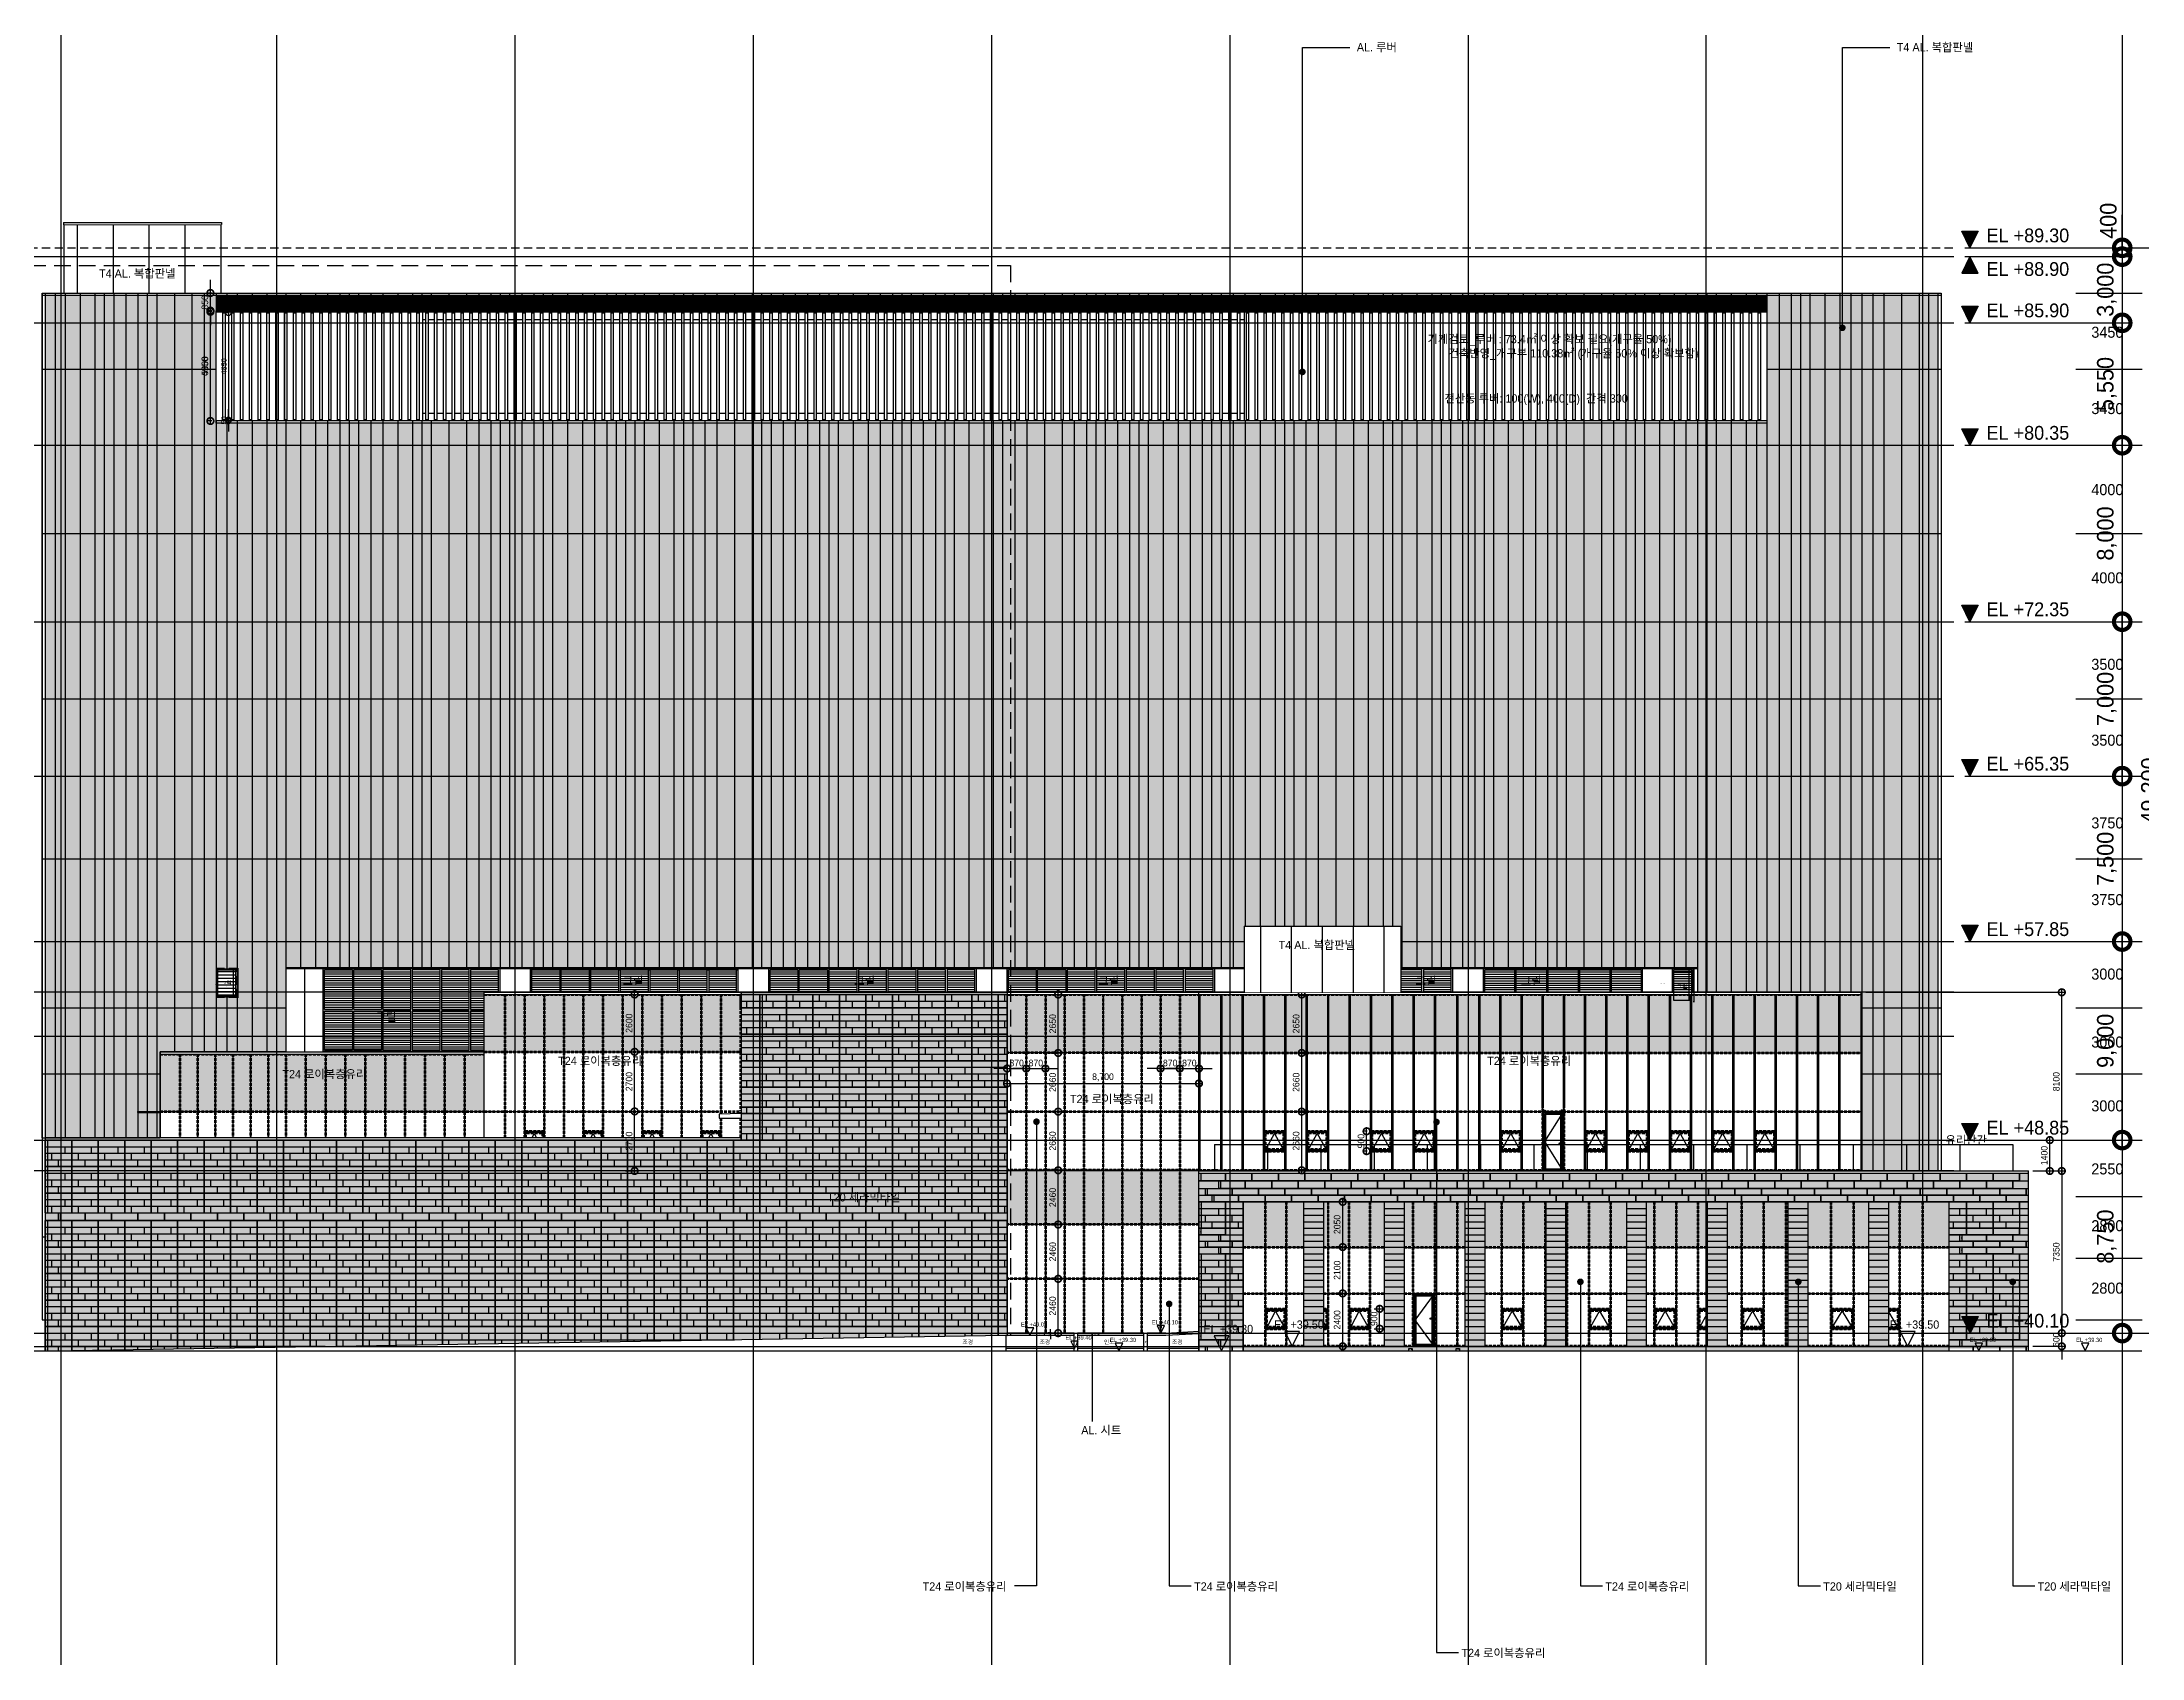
# Model space of a CAD drawing. Extents: x -430745 to 210250, y 0 to 148500.
# Drawn here: x 80445 to 175648, y 23000 to 96260 of the extents above; entities that cross this region are included whole.
import ezdxf
from ezdxf.enums import TextEntityAlignment as Align
from ezdxf.xclip import XClip

# ---------------------------------------------------------------- set-up
doc = ezdxf.new("R2010")
doc.units = 0
doc.header["$LTSCALE"] = 250
doc.header["$MEASUREMENT"] = 0
doc.header["$XCLIPFRAME"] = 2
for name, pattern in [('ACAD_ISO05W100', [33, 24, -3, 0, -3, 0, -3]), ('CEN', [62, 60, -1, 0, -1]), ('CENTER', [2, 1.25, -0.25, 0.25, -0.25]), ('DASHED', [0.75, 0.5, -0.25]), ('H1', [1.5, 1, -0.5]), ('HID', [2.3, 1.5, -0.8]), ('HIDDEN', [0.375, 0.25, -0.125])]:
    doc.linetypes.add(name, pattern=pattern)
doc.layers.get('0').update_dxf_attribs({"linetype": 'CONTINUOUS'})
doc.layers.get('Defpoints').update_dxf_attribs({"linetype": 'CONTINUOUS'})
for name, color, linetype, plot in [('# 레벨 계획', 193, 'CONTINUOUS', False), ('NOPLOT', 193, 'CONTINUOUS', False), ('NOPLOT-TEXT', 41, 'CONTINUOUS', False), ('X-좌측면도$0$NOPLOT-TEXT', 41, 'CONTINUOUS', False)]:
    doc.layers.add(name, color=color, linetype=linetype, plot=plot)
for name, color, linetype in [('A-CEN', 1, 'CONTINUOUS'), ('A-DIM', 7, 'CONTINUOUS'), ('A-DOOR', 4, 'CONTINUOUS'), ('A-ELE-2', 2, 'CONTINUOUS'), ('A-ELE-251', 251, 'CONTINUOUS'), ('A-ELE-252', 252, 'CONTINUOUS'), ('A-ELE-253', 253, 'CONTINUOUS'), ('A-ELE-254', 254, 'CONTINUOUS'), ('A-ELE-3', 3, 'CONTINUOUS'), ('A-ELE-5', 5, 'CONTINUOUS'), ('A-ELE-6', 6, 'CONTINUOUS'), ('A-ELE-7', 7, 'CONTINUOUS'), ('A-ELE-8', 8, 'CONTINUOUS'), ('A-ELE-8 해치(세로)', 8, 'CONTINUOUS'), ('A-ETC-GLASS HANDRIAL', 5, 'CONTINUOUS'), ('A-HAT', 251, 'CONTINUOUS'), ('A-SITE', 2, 'ACAD_ISO05W100'), ('A-SYM-BUB', 3, 'CONTINUOUS'), ('A-SYM-LEVEL', 7, 'CONTINUOUS'), ('A-WIN', 4, 'CONTINUOUS'), ('A-WIN-9', 9, 'CONTINUOUS'), ('A-WIN-CEN', 1, 'CONTINUOUS'), ('A-WIN-HID', 9, 'DASHED'), ('BOUNDARY_추후 증축', 7, 'H1'), ('STL', 4, 'CONTINUOUS'), ('X-좌측면도$0$A-ELE-5', 5, 'CONTINUOUS'), ('X-좌측면도$0$A-ELE-8 해치', 8, 'CONTINUOUS'), ('X-좌측면도$0$WIPEOUT', 8, 'CONTINUOUS')]:
    doc.layers.add(name, color=color, linetype=linetype)
doc.styles.add('Gdim', font='')
doc.styles.add('Gtx', font='')
doc.styles.add('X-좌측면도$0$Gtx', font='')
doc.styles.get('Gdim').set_extended_font_data('Dotum')
doc.styles.get('Gtx').set_extended_font_data('Dotum')
doc.styles.get('X-좌측면도$0$Gtx').set_extended_font_data('Dotum')
doc.dimstyles.new('Gdim100', dxfattribs={"dimscale": 100, "dimtxt": 3, "dimasz": 6, "dimexe": 1.5, "dimexo": 2, "dimgap": 1, "dimtad": 1, "dimdec": 0, "dimzin": 0, "dimdsep": 46, "dimtxsty": 'Gdim', "dimblk": 'DOTSMALL', "dimcen": 1.5, "dimdle": 1.5, "dimclrd": 1, "dimclre": 1, "dimclrt": 256, "dimazin": 0, "dimtfac": 1, "dimtdec": 0, "dimtix": 1, "dimtmove": 2, "dimatfit": 3, "dimldrblk": 'DOTSMALL', "dimfxl": 1.5, "dimtolj": 1, "dimtzin": 0, "dimlwd": -1, "dimlwe": -1, "dimarcsym": 0})
doc.dimstyles.new('Gdim200', dxfattribs={"dimscale": 200, "dimtxt": 3, "dimasz": 6, "dimexe": 1.5, "dimexo": 2, "dimgap": 1, "dimtad": 1, "dimdec": 0, "dimzin": 0, "dimdsep": 46, "dimlunit": 6, "dimtxsty": 'Gdim', "dimblk": 'DOTSMALL', "dimcen": 1.5, "dimdle": 1.5, "dimclrd": 1, "dimclre": 1, "dimclrt": 256, "dimazin": 0, "dimtfac": 1, "dimtdec": 0, "dimtix": 1, "dimtmove": 2, "dimatfit": 3, "dimldrblk": 'DOTSMALL', "dimfxl": 1.5, "dimtolj": 1, "dimtzin": 0, "dimlwd": -1, "dimlwe": -1, "dimarcsym": 0})
doc.dimstyles.new('Gdim400', dxfattribs={"dimscale": 400, "dimtxt": 3, "dimasz": 6, "dimexe": 1.5, "dimexo": 2, "dimgap": 1, "dimtad": 1, "dimdec": 0, "dimzin": 0, "dimdsep": 46, "dimlunit": 6, "dimtxsty": 'Gdim', "dimblk": 'DOTSMALL', "dimcen": 1.5, "dimdle": 1.5, "dimclrd": 1, "dimclre": 1, "dimclrt": 256, "dimazin": 0, "dimtfac": 1, "dimtdec": 0, "dimtix": 1, "dimtmove": 2, "dimatfit": 3, "dimldrblk": 'DOTSMALL', "dimfxl": 1, "dimtolj": 1, "dimtzin": 0, "dimlwd": -1, "dimlwe": -1, "dimarcsym": 0})
pattern_1 = [(50, (0, 0), (546.554, -47.8173), [57.15, -628.65]), (355, (0, 0), (-105.7285, 573.17), [45.72, -502.92]), (100.451, (45.55, -4), (440.8275, 525.35), [48.57, -534.27]), (46.1842, (0, 152.4), (813.237, -126.127), [85.725, -942.975]), (96.6356, (67.8, 141.9), (712.2127, 742.2767), [72.855, -801.405]), (351.184, (0, 152.4), (712.214, 742.2754), [68.58, -754.38]), (21, (76.2, 114.3), (454.8446, -306.7966), [57.15, -628.65]), (326, (76.2, 114.3), (185.406, 552.5639), [45.72, -502.92]), (71.4514, (114.1, 88.73), (640.2495, 245.7686), [48.57, -534.27]), (37.5, (0, 0), (9.2658, 253.66512), [0, -496.824, 0, -510.54, 0, -504.825]), (7.5, (0, 0), (200.459, 300.54172), [0, -291.084, 0, -485.394, 0, -192.405]), (327.5, (-169.93, 0), (406.77179, -17.18623), [0, -190.5, 0, -594.36, 0, -788.67]), (317.5, (-246.13, 0), (444.38754, 76.2795), [0, -247.65, 0, -394.716, 0, -560.07])]
pattern_2 = [(0, (46052.38, -179688.93), (0, 100), [])]
pattern_3 = [(90, (138495.3, 56179), (-1400, 9e-14), [])]

msp = doc.modelspace()

# ---------------------------------------------------------------- texts
at = {"layer": 'NOPLOT-TEXT', "linetype": 'Continuous'}
for s, style, p in [('AL. 루버', 'Gtx', (140053.8, 96020.2)), ('T4 AL. 복합판넬', 'Gtx', (164530.6, 96020.2)), ('T4 AL. 복합판넬', 'Gdim', (83031.5, 85763.8)), ('T4 AL. 복합판넬', 'Gtx', (136506.1, 55324))]:
    msp.add_text(s, height=375, rotation=360, dxfattribs=dict(at, style=style)).set_placement(p, align=Align.MIDDLE_LEFT)
at = {"layer": 'NOPLOT-TEXT', "linetype": 'Continuous', "style": 'Gtx'}
msp.add_text('기계검토_루버 : 73.4㎡ 이상 확보 필요(개구율 50%%%)', height=375, rotation=360, dxfattribs=at).set_placement((148785.1, 82790.3), align=Align.MIDDLE_CENTER)
for s, p in [('건축반영_개구부 110.38㎡ (개구율 50%%% 이상 확보함)', (155542.8, 81959.1)), ('T24 로이복층유리', (124172.6, 26055.3))]:
    msp.add_text(s, height=375, rotation=360, dxfattribs=at).set_placement(p, align=Align.RIGHT)
for s, height, rotation, p in [('전산동 루버: 100(W), 400(D), 간격 300', 375, 360, (144026.4, 79912.4, 0)), ('두겁', 20, 360, (154815.3, 54267.2, 0)), ('그릴', 375, 360, (106770.2, 53508.2)), ('그릴', 375, 360, (117268.7, 53508.2)), ('그릴', 375, 360, (128334.1, 53508.2)), ('그릴', 375, 360, (142710.8, 53508.2)), ('그릴', 375, 360, (147487.8, 53508.2)), ('그릴', 187.5, 360, (154558.8, 53352.1, 0)), ('T4 AL. 복합판넬', 20, 360, (155300.1, 53580.7, 0)), ('1.15 m2', 40, 360, (154718.4, 53260.6, 0)), ('그릴', 375, 360, (95571.4, 51874.9)), ('T24 로이복층유리', 375, 360, (91342.5, 49282, 0)), ('T24 로이복층유리', 375, 360, (103846.4, 49881.4, 0)), ('T24 로이복층유리', 375, 360, (145963.2, 49881.4, 0)), ('T24 로이복층유리', 375, 360, (127045.8, 48153.7, 0)), ('유리난간', 375, 360, (166738.3, 46289.8, 0)), ('T20 세라믹타일', 375, 360, (116034.4, 43696.3)), ('조경', 187.5, 360, (122172.7, 37233.9, 0)), ('AL. 시트', 50, 360, (125668.6, 37658.2, 0)), ('조경', 187.5, 360, (125668.4, 37233.9, 0)), ('경계석', 50, 360, (127221.7, 37296.4, 0)), ('AL. 시트', 50, 360, (128134.9, 37658.2, 0)), ('인도', 187.5, 360, (128583.7, 37233.9, 0)), ('경계석', 50, 360, (130367.1, 37296.4, 0)), ('조경', 187.5, 360, (131668, 37233.9, 0)), ('AL. 시트', 50, 360, (131747.4, 37682.1, 0)), ('경계석', 30, 360, (142427.6, 36961.2, 0)), ('경계석', 30, 360, (144576.4, 36962.2, 0)), ('AL. 시트', 375, 0, (127558.9, 33136.7)), ('T24 로이복층유리', 375, 360, (132674.9, 26055.3)), ('T24 로이복층유리', 375, 360, (151318.3, 26055.3)), ('T20 세라믹타일', 375, 360, (161196.8, 26055.3)), ('T20 세라믹타일', 375, 360, (170917.2, 26055.3)), ('T24 로이복층유리', 375, 360, (144794.8, 23040.3))]:
    msp.add_text(s, height=height, rotation=rotation, dxfattribs=at).set_placement(p)

# ---------------------------------------------------------------- blocks, each defined once
blk = doc.blocks.new('_DotSmall')
at = {"color": 0, "linetype": 'ByBlock', "const_width": 0.5}
blk.add_lwpolyline([(-0.0625, 0, 1), (0.0625, 0, 1)], format="xyb", close=True, dxfattribs=at)
blk = doc.blocks.new('*D8')
at = {"layer": 'Defpoints', "color": 0, "transparency": 16777216}
for p in [(132025, 50479, 0), (132895, 50479, 0), (132895, 49723, 0)]:
    blk.add_point(p, dxfattribs=at)
at = {"layer": 'NOPLOT', "color": 1, "transparency": 16777216}
for p, q in [((132025, 49723, 0), (131425, 49723, 0)), ((132025, 50279, 0), (132025, 49573, 0)), ((132025, 49723, 0), (132895, 49723, 0)), ((132895, 50279, 0), (132895, 49573, 0)), ((132895, 49723, 0), (133495, 49723, 0))]:
    blk.add_line(p, q, dxfattribs=at)
at = {"layer": 'NOPLOT', "color": 1, "transparency": 16777216, "xscale": 600, "yscale": 600, "zscale": 600}
blk.add_blockref('_DotSmall', (132025, 49723, 0), dxfattribs=at)
at = {"layer": 'NOPLOT', "color": 1, "transparency": 16777216, "xscale": 600, "yscale": 600, "zscale": 600, "rotation": 180}
blk.add_blockref('_DotSmall', (132895, 49723, 0), dxfattribs=at)
at = {"layer": 'NOPLOT', "transparency": 16777216, "insert": (132460, 49973, 0), "char_height": 300, "attachment_point": 5, "style": 'Gdim'}
blk.add_mtext('\\A1;870', dxfattribs=at)
blk = doc.blocks.new('*D9')
at = {"layer": 'Defpoints', "color": 0, "transparency": 16777216}
for p in [(138745, 39529, 0), (139412, 39529, 0), (138745, 37129)]:
    blk.add_point(p, dxfattribs=at)
at = {"layer": 'NOPLOT', "color": 1, "transparency": 16777216}
for p, q in [((138945, 39529, 0), (139562, 39529, 0)), ((139412, 36979, 0), (139412, 39679, 0)), ((138945, 37129, 0), (139562, 37129, 0))]:
    blk.add_line(p, q, dxfattribs=at)
at = {"layer": 'NOPLOT', "color": 1, "transparency": 16777216, "xscale": 600, "yscale": 600, "zscale": 600}
for p, rotation in [((139412, 39529, 0), 90), ((139412, 37129, 0), 270)]:
    blk.add_blockref('_DotSmall', p, dxfattribs=dict(at, rotation=rotation))
at = {"layer": 'NOPLOT', "transparency": 16777216, "insert": (139162, 38329, 0), "char_height": 300, "attachment_point": 5, "rotation": 90, "style": 'Gdim'}
blk.add_mtext('\\A1;2400', dxfattribs=at)
blk = doc.blocks.new('*D10')
at = {"layer": 'Defpoints', "color": 0, "transparency": 16777216}
for p in [(138745, 41629), (139412, 41629, 0), (138745, 39529)]:
    blk.add_point(p, dxfattribs=at)
at = {"layer": 'NOPLOT', "color": 1, "transparency": 16777216}
for p, q in [((138945, 41629, 0), (139562, 41629, 0)), ((139412, 39379, 0), (139412, 41779, 0)), ((138945, 39529, 0), (139562, 39529, 0))]:
    blk.add_line(p, q, dxfattribs=at)
at = {"layer": 'NOPLOT', "color": 1, "transparency": 16777216, "xscale": 600, "yscale": 600, "zscale": 600}
for p, rotation in [((139412, 41629, 0), 90), ((139412, 39529, 0), 270)]:
    blk.add_blockref('_DotSmall', p, dxfattribs=dict(at, rotation=rotation))
at = {"layer": 'NOPLOT', "transparency": 16777216, "insert": (139162, 40579, 0), "char_height": 300, "attachment_point": 5, "rotation": 90, "style": 'Gdim'}
blk.add_mtext('\\A1;2100', dxfattribs=at)
blk = doc.blocks.new('*D11')
at = {"layer": 'Defpoints', "color": 0, "transparency": 16777216}
for p in [(138745, 43679), (139412, 43679, 0), (138745, 41629)]:
    blk.add_point(p, dxfattribs=at)
at = {"layer": 'NOPLOT', "color": 1, "transparency": 16777216}
for p, q in [((139412, 41479, 0), (139412, 43829, 0)), ((138945, 43679, 0), (139562, 43679, 0)), ((138945, 41629, 0), (139562, 41629, 0))]:
    blk.add_line(p, q, dxfattribs=at)
at = {"layer": 'NOPLOT', "color": 1, "transparency": 16777216, "xscale": 600, "yscale": 600, "zscale": 600}
for p, rotation in [((139412, 43679, 0), 90), ((139412, 41629, 0), 270)]:
    blk.add_blockref('_DotSmall', p, dxfattribs=dict(at, rotation=rotation))
at = {"layer": 'NOPLOT', "transparency": 16777216, "insert": (139162, 42654, 0), "char_height": 300, "attachment_point": 5, "rotation": 90, "style": 'Gdim'}
blk.add_mtext('\\A1;2050', dxfattribs=at)
blk = doc.blocks.new('*D12')
at = {"layer": 'Defpoints', "color": 0, "transparency": 16777216}
for p in [(125935, 40189), (126513, 40189), (125935, 37729)]:
    blk.add_point(p, dxfattribs=at)
at = {"layer": 'NOPLOT', "color": 1, "transparency": 16777216}
for p, q in [((126135, 40189), (126663, 40189)), ((126513, 37579), (126513, 40339)), ((126135, 37729), (126663, 37729))]:
    blk.add_line(p, q, dxfattribs=at)
at = {"layer": 'NOPLOT', "color": 1, "transparency": 16777216, "xscale": 600, "yscale": 600, "zscale": 600}
for p, rotation in [((126513, 40189), 90), ((126513, 37729), 270)]:
    blk.add_blockref('_DotSmall', p, dxfattribs=dict(at, rotation=rotation))
at = {"layer": 'NOPLOT', "transparency": 16777216, "insert": (126263, 38959), "char_height": 300, "attachment_point": 5, "rotation": 90, "style": 'Gdim'}
blk.add_mtext('\\A1;2460', dxfattribs=at)
blk = doc.blocks.new('*D13')
at = {"layer": 'Defpoints', "color": 0, "transparency": 16777216}
for p in [(125935, 42649), (126513, 42649), (125935, 40189)]:
    blk.add_point(p, dxfattribs=at)
at = {"layer": 'NOPLOT', "color": 1, "transparency": 16777216}
for p, q in [((126135, 42649), (126663, 42649)), ((126513, 40039), (126513, 42799)), ((126135, 40189), (126663, 40189))]:
    blk.add_line(p, q, dxfattribs=at)
at = {"layer": 'NOPLOT', "color": 1, "transparency": 16777216, "xscale": 600, "yscale": 600, "zscale": 600}
for p, rotation in [((126513, 42649), 90), ((126513, 40189), 270)]:
    blk.add_blockref('_DotSmall', p, dxfattribs=dict(at, rotation=rotation))
at = {"layer": 'NOPLOT', "transparency": 16777216, "insert": (126263, 41419), "char_height": 300, "attachment_point": 5, "rotation": 90, "style": 'Gdim'}
blk.add_mtext('\\A1;2460', dxfattribs=at)
blk = doc.blocks.new('*D14')
at = {"layer": 'Defpoints', "color": 0, "transparency": 16777216}
for p in [(125895, 45109), (126513, 45109), (125935, 42649)]:
    blk.add_point(p, dxfattribs=at)
at = {"layer": 'NOPLOT', "color": 1, "transparency": 16777216}
for p, q in [((126095, 45109), (126663, 45109)), ((126513, 42499), (126513, 45259)), ((126135, 42649), (126663, 42649))]:
    blk.add_line(p, q, dxfattribs=at)
at = {"layer": 'NOPLOT', "color": 1, "transparency": 16777216, "xscale": 600, "yscale": 600, "zscale": 600}
for p, rotation in [((126513, 45109), 90), ((126513, 42649), 270)]:
    blk.add_blockref('_DotSmall', p, dxfattribs=dict(at, rotation=rotation))
at = {"layer": 'NOPLOT', "transparency": 16777216, "insert": (126263, 43879), "char_height": 300, "attachment_point": 5, "rotation": 90, "style": 'Gdim'}
blk.add_mtext('\\A1;2460', dxfattribs=at)
blk = doc.blocks.new('*D15')
at = {"layer": 'Defpoints', "color": 0, "transparency": 16777216}
for p in [(170495, 45079), (170495, 37729), (172012, 37729)]:
    blk.add_point(p, dxfattribs=at)
at = {"layer": 'NOPLOT', "color": 1, "transparency": 16777216}
for p, q in [((170695, 45079), (172162, 45079)), ((172012, 45229), (172012, 37579)), ((170695, 37729), (172162, 37729))]:
    blk.add_line(p, q, dxfattribs=at)
at = {"layer": 'NOPLOT', "color": 1, "transparency": 16777216, "xscale": 600, "yscale": 600, "zscale": 600}
for p, rotation in [((172012, 45079), 90), ((172012, 37729), 270)]:
    blk.add_blockref('_DotSmall', p, dxfattribs=dict(at, rotation=rotation))
at = {"layer": 'NOPLOT', "transparency": 16777216, "insert": (171762, 41404), "char_height": 300, "attachment_point": 5, "rotation": 90, "style": 'Gdim'}
blk.add_mtext('\\A1;7350', dxfattribs=at)
blk = doc.blocks.new('*D16')
at = {"layer": 'Defpoints', "color": 0, "transparency": 16777216}
for p in [(170495, 37729), (172012, 37729), (170495, 37129)]:
    blk.add_point(p, dxfattribs=at)
at = {"layer": 'NOPLOT', "color": 1, "transparency": 16777216}
for p, q in [((172012, 37729), (172012, 38329)), ((170695, 37729), (172162, 37729)), ((172012, 37129), (172012, 37729)), ((170695, 37129), (172162, 37129)), ((172012, 37129), (172012, 36529))]:
    blk.add_line(p, q, dxfattribs=at)
at = {"layer": 'NOPLOT', "color": 1, "transparency": 16777216, "xscale": 600, "yscale": 600, "zscale": 600}
for p, rotation in [((172012, 37729), 270), ((172012, 37129), 90)]:
    blk.add_blockref('_DotSmall', p, dxfattribs=dict(at, rotation=rotation))
at = {"layer": 'NOPLOT', "transparency": 16777216, "insert": (171762, 37429), "char_height": 300, "attachment_point": 5, "rotation": 90, "style": 'Gdim'}
blk.add_mtext('\\A1;600', dxfattribs=at)
blk = doc.blocks.new('*D17')
at = {"layer": 'Defpoints', "color": 0, "transparency": 16777216}
for p in [(170495, 46479), (171468, 46479), (170495, 45079)]:
    blk.add_point(p, dxfattribs=at)
at = {"layer": 'NOPLOT', "color": 1, "transparency": 16777216}
for p, q in [((170695, 46479), (171618, 46479)), ((171468, 44929), (171468, 46629)), ((170695, 45079), (171618, 45079))]:
    blk.add_line(p, q, dxfattribs=at)
at = {"layer": 'NOPLOT', "color": 1, "transparency": 16777216, "xscale": 600, "yscale": 600, "zscale": 600}
for p, rotation in [((171468, 46479), 90), ((171468, 45079), 270)]:
    blk.add_blockref('_DotSmall', p, dxfattribs=dict(at, rotation=rotation))
at = {"layer": 'NOPLOT', "transparency": 16777216, "insert": (171218, 45779), "char_height": 300, "attachment_point": 5, "rotation": 90, "style": 'Gdim'}
blk.add_mtext('\\A1;1400', dxfattribs=at)
blk = doc.blocks.new('A$C97fc81f9')
for p, q in [((-15670, -2600), (-12670, -2600)), ((-15670, -6050), (-12670, -6050)), ((-15670, -9500), (-12670, -9500)), ((-15670, -13500), (-12670, -13500)), ((-15670, -17500), (-12670, -17500)), ((-15670, -21000), (-12670, -21000)), ((-15670, -24500), (-12670, -24500)), ((-15670, -28250), (-12670, -28250)), ((-15670, -32000), (-12670, -32000)), ((-15670, -35000), (-12670, -35000)), ((-15670, -38000), (-12670, -38000)), ((-15670, -41000), (-12670, -41000)), ((-15670, -43550), (-12670, -43550)), ((-15670, -46350), (-12670, -46350)), ((-15670, -49150), (-12670, -49150))]:
    blk.add_line(p, q)
at = {"linetype": 'Continuous', "style": 'Gtx'}
for s, p in [('3450', (-14969, -4627)), ('3450', (-14969, -8088)), ('4000', (-14969, -11761)), ('4000', (-14969, -15761)), ('3500', (-14969, -19681)), ('3500', (-14969, -23121)), ('3750', (-14969, -26871)), ('3750', (-14969, -30350)), ('3000', (-14969, -33725)), ('3000', (-14969, -36805)), ('3000', (-14969, -39698)), ('2550', (-14969, -42557, 0)), ('2800', (-14969, -45131)), ('2800', (-14969, -47962))]:
    blk.add_text(s, height=500, rotation=360, dxfattribs=at).set_placement(p)
blk = doc.blocks.new('*D18')
at = {"layer": 'Defpoints', "color": 0, "transparency": 16777216}
for p in [(125895, 47769), (126513, 47769), (125895, 45109)]:
    blk.add_point(p, dxfattribs=at)
at = {"layer": 'NOPLOT', "color": 1, "transparency": 16777216}
for p, q in [((126095, 47769), (126663, 47769)), ((126513, 44959), (126513, 47919)), ((126095, 45109), (126663, 45109))]:
    blk.add_line(p, q, dxfattribs=at)
at = {"layer": 'NOPLOT', "color": 1, "transparency": 16777216, "xscale": 600, "yscale": 600, "zscale": 600}
for p, rotation in [((126513, 47769), 90), ((126513, 45109), 270)]:
    blk.add_blockref('_DotSmall', p, dxfattribs=dict(at, rotation=rotation))
at = {"layer": 'NOPLOT', "transparency": 16777216, "insert": (126263, 46439), "char_height": 300, "attachment_point": 5, "rotation": 90, "style": 'Gdim'}
blk.add_mtext('\\A1;2660', dxfattribs=at)
blk = doc.blocks.new('*D19')
at = {"layer": 'Defpoints', "color": 0, "transparency": 16777216}
for p in [(125895, 50429), (126513, 50429), (125895, 47769)]:
    blk.add_point(p, dxfattribs=at)
at = {"layer": 'NOPLOT', "color": 1, "transparency": 16777216}
for p, q in [((126513, 47619), (126513, 50579)), ((126095, 50429), (126663, 50429)), ((126095, 47769), (126663, 47769))]:
    blk.add_line(p, q, dxfattribs=at)
at = {"layer": 'NOPLOT', "color": 1, "transparency": 16777216, "xscale": 600, "yscale": 600, "zscale": 600}
for p, rotation in [((126513, 50429), 90), ((126513, 47769), 270)]:
    blk.add_blockref('_DotSmall', p, dxfattribs=dict(at, rotation=rotation))
at = {"layer": 'NOPLOT', "transparency": 16777216, "insert": (126263, 49099), "char_height": 300, "attachment_point": 5, "rotation": 90, "style": 'Gdim'}
blk.add_mtext('\\A1;2660', dxfattribs=at)
blk = doc.blocks.new('*D20')
at = {"layer": 'Defpoints', "color": 0, "transparency": 16777216}
for p in [(125895, 53079), (126513, 53079), (125895, 50429)]:
    blk.add_point(p, dxfattribs=at)
at = {"layer": 'NOPLOT', "color": 1, "transparency": 16777216}
for p, q in [((126095, 53079), (126663, 53079)), ((126513, 50279), (126513, 53229)), ((126095, 50429), (126663, 50429))]:
    blk.add_line(p, q, dxfattribs=at)
at = {"layer": 'NOPLOT', "color": 1, "transparency": 16777216, "xscale": 600, "yscale": 600, "zscale": 600}
for p, rotation in [((126513, 53079), 90), ((126513, 50429), 270)]:
    blk.add_blockref('_DotSmall', p, dxfattribs=dict(at, rotation=rotation))
at = {"layer": 'NOPLOT', "transparency": 16777216, "insert": (126263, 51754), "char_height": 300, "attachment_point": 5, "rotation": 90, "style": 'Gdim'}
blk.add_mtext('\\A1;2650', dxfattribs=at)
blk = doc.blocks.new('*D21')
at = {"layer": 'Defpoints', "color": 0, "transparency": 16777216}
for p in [(162921, 53179), (172012, 53179), (170495, 45079)]:
    blk.add_point(p, dxfattribs=at)
at = {"layer": 'NOPLOT', "color": 1, "transparency": 16777216}
for p, q in [((172012, 44929), (172012, 53329)), ((163121, 53179), (172162, 53179)), ((170695, 45079), (172162, 45079))]:
    blk.add_line(p, q, dxfattribs=at)
at = {"layer": 'NOPLOT', "color": 1, "transparency": 16777216, "xscale": 600, "yscale": 600, "zscale": 600}
for p, rotation in [((172012, 53179), 90), ((172012, 45079), 270)]:
    blk.add_blockref('_DotSmall', p, dxfattribs=dict(at, rotation=rotation))
at = {"layer": 'NOPLOT', "transparency": 16777216, "insert": (171762, 49129), "char_height": 300, "attachment_point": 5, "rotation": 90, "style": 'Gdim'}
blk.add_mtext('\\A1;8100', dxfattribs=at)
blk = doc.blocks.new('*D22')
at = {"layer": 'Defpoints', "color": 0, "transparency": 16777216}
for p in [(88080, 84079), (88345, 84079), (88345, 79079)]:
    blk.add_point(p, dxfattribs=at)
at = {"layer": 'NOPLOT', "color": 1, "transparency": 16777216}
for p, q in [((88145, 84079), (87930, 84079)), ((88080, 78929), (88080, 84229)), ((88145, 79079), (87930, 79079))]:
    blk.add_line(p, q, dxfattribs=at)
at = {"layer": 'NOPLOT', "color": 1, "transparency": 16777216, "xscale": 600, "yscale": 600, "zscale": 600}
for p, rotation in [((88080, 84079), 90), ((88080, 79079), 270)]:
    blk.add_blockref('_DotSmall', p, dxfattribs=dict(at, rotation=rotation))
at = {"layer": 'NOPLOT', "transparency": 16777216, "insert": (87830, 81579), "char_height": 300, "attachment_point": 5, "rotation": 90, "style": 'Gdim'}
blk.add_mtext('\\A1;5000', dxfattribs=at)
blk = doc.blocks.new('*D24')
at = {"layer": 'Defpoints', "color": 0, "transparency": 16777216}
for p in [(125895, 37729), (125895, 37629), (126166, 37729)]:
    blk.add_point(p, dxfattribs=at)
at = {"layer": 'NOPLOT', "color": 1, "transparency": 16777216}
for p, q in [((125955, 37729), (126211, 37729)), ((125955, 37629), (126211, 37629)), ((126166, 37729), (126166, 37909)), ((126166, 37629), (126166, 37729)), ((126166, 37629), (126166, 37449))]:
    blk.add_line(p, q, dxfattribs=at)
at = {"layer": 'NOPLOT', "color": 1, "transparency": 16777216, "xscale": 180, "yscale": 180, "zscale": 180}
for p, rotation in [((126166, 37729), 270), ((126166, 37629), 90)]:
    blk.add_blockref('_DotSmall', p, dxfattribs=dict(at, rotation=rotation))
at = {"layer": 'NOPLOT', "transparency": 16777216, "insert": (126091, 37679), "char_height": 90, "attachment_point": 5, "rotation": 90, "style": 'Gdim'}
blk.add_mtext('\\A1;100', dxfattribs=at)
blk = doc.blocks.new('*D25')
at = {"layer": 'Defpoints', "color": 0, "transparency": 16777216}
for p in [(131155, 50479, 0), (132025, 50479, 0), (132025, 49723, 0)]:
    blk.add_point(p, dxfattribs=at)
at = {"layer": 'NOPLOT', "color": 1, "transparency": 16777216}
for p, q in [((131155, 49723, 0), (130555, 49723, 0)), ((131155, 50279, 0), (131155, 49573, 0)), ((131155, 49723, 0), (132025, 49723, 0)), ((132025, 50279, 0), (132025, 49573, 0)), ((132025, 49723, 0), (132625, 49723, 0))]:
    blk.add_line(p, q, dxfattribs=at)
at = {"layer": 'NOPLOT', "color": 1, "transparency": 16777216, "xscale": 600, "yscale": 600, "zscale": 600}
blk.add_blockref('_DotSmall', (131155, 49723, 0), dxfattribs=at)
at = {"layer": 'NOPLOT', "color": 1, "transparency": 16777216, "xscale": 600, "yscale": 600, "zscale": 600, "rotation": 180}
blk.add_blockref('_DotSmall', (132025, 49723, 0), dxfattribs=at)
at = {"layer": 'NOPLOT', "transparency": 16777216, "insert": (131590, 49973, 0), "char_height": 300, "attachment_point": 5, "style": 'Gdim'}
blk.add_mtext('\\A1;870', dxfattribs=at)
blk = doc.blocks.new('*D26')
at = {"layer": 'Defpoints', "color": 0, "transparency": 16777216}
for p in [(124195, 50479, 0), (125065, 50479, 0), (125065, 49723, 0)]:
    blk.add_point(p, dxfattribs=at)
at = {"layer": 'NOPLOT', "color": 1, "transparency": 16777216}
for p, q in [((124195, 49723, 0), (123595, 49723, 0)), ((124195, 50279, 0), (124195, 49573, 0)), ((124195, 49723, 0), (125065, 49723, 0)), ((125065, 50279, 0), (125065, 49573, 0)), ((125065, 49723, 0), (125665, 49723, 0))]:
    blk.add_line(p, q, dxfattribs=at)
at = {"layer": 'NOPLOT', "color": 1, "transparency": 16777216, "xscale": 600, "yscale": 600, "zscale": 600}
blk.add_blockref('_DotSmall', (124195, 49723, 0), dxfattribs=at)
at = {"layer": 'NOPLOT', "color": 1, "transparency": 16777216, "xscale": 600, "yscale": 600, "zscale": 600, "rotation": 180}
blk.add_blockref('_DotSmall', (125065, 49723, 0), dxfattribs=at)
at = {"layer": 'NOPLOT', "transparency": 16777216, "insert": (124630, 49973, 0), "char_height": 300, "attachment_point": 5, "style": 'Gdim'}
blk.add_mtext('\\A1;870', dxfattribs=at)
blk = doc.blocks.new('*D27')
at = {"layer": 'Defpoints', "color": 0, "transparency": 16777216}
for p in [(125065, 50479, 0), (125935, 50479, 0), (125935, 49723, 0)]:
    blk.add_point(p, dxfattribs=at)
at = {"layer": 'NOPLOT', "color": 1, "transparency": 16777216}
for p, q in [((125065, 49723, 0), (124465, 49723, 0)), ((125065, 50279, 0), (125065, 49573, 0)), ((125065, 49723, 0), (125935, 49723, 0)), ((125935, 50279, 0), (125935, 49573, 0)), ((125935, 49723, 0), (126535, 49723, 0))]:
    blk.add_line(p, q, dxfattribs=at)
at = {"layer": 'NOPLOT', "color": 1, "transparency": 16777216, "xscale": 600, "yscale": 600, "zscale": 600}
blk.add_blockref('_DotSmall', (125065, 49723, 0), dxfattribs=at)
at = {"layer": 'NOPLOT', "color": 1, "transparency": 16777216, "xscale": 600, "yscale": 600, "zscale": 600, "rotation": 180}
blk.add_blockref('_DotSmall', (125935, 49723, 0), dxfattribs=at)
at = {"layer": 'NOPLOT', "transparency": 16777216, "insert": (125500, 49973, 0), "char_height": 300, "attachment_point": 5, "style": 'Gdim'}
blk.add_mtext('\\A1;870', dxfattribs=at)
blk = doc.blocks.new('*D28')
at = {"layer": 'Defpoints', "color": 0, "transparency": 16777216}
for p in [(124195, 50376, 0), (132895, 50379, 0), (132895, 49045, 0)]:
    blk.add_point(p, dxfattribs=at)
at = {"layer": 'NOPLOT', "color": 1, "transparency": 16777216}
for p, q in [((124195, 50176, 0), (124195, 48895, 0)), ((132895, 50179, 0), (132895, 48895, 0)), ((124045, 49045, 0), (133045, 49045, 0))]:
    blk.add_line(p, q, dxfattribs=at)
at = {"layer": 'NOPLOT', "color": 1, "transparency": 16777216, "xscale": 600, "yscale": 600, "zscale": 600, "rotation": 180}
blk.add_blockref('_DotSmall', (124195, 49045, 0), dxfattribs=at)
at = {"layer": 'NOPLOT', "color": 1, "transparency": 16777216, "xscale": 600, "yscale": 600, "zscale": 600}
blk.add_blockref('_DotSmall', (132895, 49045, 0), dxfattribs=at)
at = {"layer": 'NOPLOT', "transparency": 16777216, "insert": (128545, 49324, 0), "char_height": 300, "attachment_point": 5, "style": 'Gdim'}
blk.add_mtext('\\A1;8,700', dxfattribs=at)
blk = doc.blocks.new('*D29')
at = {"layer": 'Defpoints', "color": 0, "transparency": 16777216}
for p in [(140494, 46879), (140715, 46879), (140715, 45979)]:
    blk.add_point(p, dxfattribs=at)
at = {"layer": 'NOPLOT', "color": 1, "transparency": 16777216}
for p, q in [((140515, 46879), (140344, 46879)), ((140494, 45829), (140494, 47029)), ((140515, 45979), (140344, 45979))]:
    blk.add_line(p, q, dxfattribs=at)
at = {"layer": 'NOPLOT', "color": 1, "transparency": 16777216, "xscale": 600, "yscale": 600, "zscale": 600}
for p, rotation in [((140494, 46879), 90), ((140494, 45979), 270)]:
    blk.add_blockref('_DotSmall', p, dxfattribs=dict(at, rotation=rotation))
at = {"layer": 'NOPLOT', "transparency": 16777216, "insert": (140244, 46429), "char_height": 300, "attachment_point": 5, "rotation": 90, "style": 'Gdim'}
blk.add_mtext('\\A1;900', dxfattribs=at)
blk = doc.blocks.new('*D30')
at = {"layer": 'Defpoints', "color": 0, "transparency": 16777216}
for p in [(140645, 38829), (141087, 38829), (140645, 37929)]:
    blk.add_point(p, dxfattribs=at)
at = {"layer": 'NOPLOT', "color": 1, "transparency": 16777216}
for p, q in [((140845, 38829), (141237, 38829)), ((141087, 37779), (141087, 38979)), ((140845, 37929), (141237, 37929))]:
    blk.add_line(p, q, dxfattribs=at)
at = {"layer": 'NOPLOT', "color": 1, "transparency": 16777216, "xscale": 600, "yscale": 600, "zscale": 600}
for p, rotation in [((141087, 38829), 90), ((141087, 37929), 270)]:
    blk.add_blockref('_DotSmall', p, dxfattribs=dict(at, rotation=rotation))
at = {"layer": 'NOPLOT', "transparency": 16777216, "insert": (140837, 38379), "char_height": 300, "attachment_point": 5, "rotation": 90, "style": 'Gdim'}
blk.add_mtext('\\A1;900', dxfattribs=at)
blk = doc.blocks.new('*D155')
at = {"layer": 'Defpoints', "color": 0, "transparency": 16777216}
for p in [(7110, 16470, 0), (7940, 16470, 0), (7940, 16393)]:
    blk.add_point(p, dxfattribs=at)
at = {"layer": 'NOPLOT', "color": 1, "transparency": 16777216}
for p, q in [((7095, 16393), (7955, 16393)), ((7110, 16450), (7110, 16378)), ((7940, 16450), (7940, 16378))]:
    blk.add_line(p, q, dxfattribs=at)
at = {"layer": 'NOPLOT', "color": 1, "transparency": 16777216, "xscale": 60, "yscale": 60, "zscale": 60, "rotation": 180}
blk.add_blockref('_DotSmall', (7110, 16393), dxfattribs=at)
at = {"layer": 'NOPLOT', "color": 1, "transparency": 16777216, "xscale": 60, "yscale": 60, "zscale": 60}
blk.add_blockref('_DotSmall', (7940, 16393), dxfattribs=at)
at = {"layer": 'NOPLOT', "transparency": 16777216, "insert": (7525, 16418), "char_height": 30, "attachment_point": 5, "style": 'Gdim'}
blk.add_mtext('\\A1;830', dxfattribs=at)
blk = doc.blocks.new('*D156')
at = {"layer": 'Defpoints', "color": 0, "transparency": 16777216}
for p in [(7824, 16470), (7920, 16470, 0), (7920, 15290, 0)]:
    blk.add_point(p, dxfattribs=at)
at = {"layer": 'NOPLOT', "color": 1, "transparency": 16777216}
for p, q in [((7900, 16470), (7809, 16470)), ((7824, 15275), (7824, 16485)), ((7900, 15290), (7809, 15290))]:
    blk.add_line(p, q, dxfattribs=at)
at = {"layer": 'NOPLOT', "color": 1, "transparency": 16777216, "xscale": 60, "yscale": 60, "zscale": 60}
for p, rotation in [((7824, 16470), 90), ((7824, 15290), 270)]:
    blk.add_blockref('_DotSmall', p, dxfattribs=dict(at, rotation=rotation))
at = {"layer": 'NOPLOT', "transparency": 16777216, "insert": (7799, 15880), "char_height": 30, "attachment_point": 5, "rotation": 90, "style": 'Gdim'}
blk.add_mtext('\\A1;1180', dxfattribs=at)
blk = doc.blocks.new('*D157')
at = {"layer": 'Defpoints', "color": 0, "transparency": 16777216}
for p in [(7980, 16530, 0), (8048, 16530, 0), (7980, 15230, 0)]:
    blk.add_point(p, dxfattribs=at)
at = {"layer": 'NOPLOT', "color": 1, "transparency": 16777216}
for p, q in [((8000, 16530, 0), (8063, 16530, 0)), ((8048, 15215, 0), (8048, 16545, 0)), ((8000, 15230, 0), (8063, 15230, 0))]:
    blk.add_line(p, q, dxfattribs=at)
at = {"layer": 'NOPLOT', "color": 1, "transparency": 16777216, "xscale": 60, "yscale": 60, "zscale": 60}
for p, rotation in [((8048, 16530, 0), 90), ((8048, 15230, 0), 270)]:
    blk.add_blockref('_DotSmall', p, dxfattribs=dict(at, rotation=rotation))
at = {"layer": 'NOPLOT', "transparency": 16777216, "insert": (8023, 15880, 0), "char_height": 30, "attachment_point": 5, "rotation": 90, "style": 'Gdim'}
blk.add_mtext('\\A1;1300', dxfattribs=at)
blk = doc.blocks.new('*D32')
at = {"layer": 'Defpoints', "color": 0, "transparency": 16777216}
for p in [(136935, 47769), (137553, 47769), (136935, 45109)]:
    blk.add_point(p, dxfattribs=at)
at = {"layer": 'NOPLOT', "color": 1, "transparency": 16777216}
for p, q in [((137135, 47769), (137703, 47769)), ((137553, 44959), (137553, 47919)), ((137135, 45109), (137703, 45109))]:
    blk.add_line(p, q, dxfattribs=at)
at = {"layer": 'NOPLOT', "color": 1, "transparency": 16777216, "xscale": 600, "yscale": 600, "zscale": 600}
for p, rotation in [((137553, 47769), 90), ((137553, 45109), 270)]:
    blk.add_blockref('_DotSmall', p, dxfattribs=dict(at, rotation=rotation))
at = {"layer": 'NOPLOT', "transparency": 16777216, "insert": (137303, 46439), "char_height": 300, "attachment_point": 5, "rotation": 90, "style": 'Gdim'}
blk.add_mtext('\\A1;2660', dxfattribs=at)
blk = doc.blocks.new('*D33')
at = {"layer": 'Defpoints', "color": 0, "transparency": 16777216}
for p in [(136935, 50429), (137553, 50429), (136935, 47769)]:
    blk.add_point(p, dxfattribs=at)
at = {"layer": 'NOPLOT', "color": 1, "transparency": 16777216}
for p, q in [((137553, 47619), (137553, 50579)), ((137135, 50429), (137703, 50429)), ((137135, 47769), (137703, 47769))]:
    blk.add_line(p, q, dxfattribs=at)
at = {"layer": 'NOPLOT', "color": 1, "transparency": 16777216, "xscale": 600, "yscale": 600, "zscale": 600}
for p, rotation in [((137553, 50429), 90), ((137553, 47769), 270)]:
    blk.add_blockref('_DotSmall', p, dxfattribs=dict(at, rotation=rotation))
at = {"layer": 'NOPLOT', "transparency": 16777216, "insert": (137303, 49099), "char_height": 300, "attachment_point": 5, "rotation": 90, "style": 'Gdim'}
blk.add_mtext('\\A1;2660', dxfattribs=at)
blk = doc.blocks.new('*D34')
at = {"layer": 'Defpoints', "color": 0, "transparency": 16777216}
for p in [(136935, 53079), (137553, 53079), (136935, 50429)]:
    blk.add_point(p, dxfattribs=at)
at = {"layer": 'NOPLOT', "color": 1, "transparency": 16777216}
for p, q in [((137135, 53079), (137703, 53079)), ((137553, 50279), (137553, 53229)), ((137135, 50429), (137703, 50429))]:
    blk.add_line(p, q, dxfattribs=at)
at = {"layer": 'NOPLOT', "color": 1, "transparency": 16777216, "xscale": 600, "yscale": 600, "zscale": 600}
for p, rotation in [((137553, 53079), 90), ((137553, 50429), 270)]:
    blk.add_blockref('_DotSmall', p, dxfattribs=dict(at, rotation=rotation))
at = {"layer": 'NOPLOT', "transparency": 16777216, "insert": (137303, 51754), "char_height": 300, "attachment_point": 5, "rotation": 90, "style": 'Gdim'}
blk.add_mtext('\\A1;2650', dxfattribs=at)
blk = doc.blocks.new('*D35')
at = {"layer": 'Defpoints', "color": 0, "transparency": 16777216}
for p in [(106694, 47779), (107312, 47779), (106694, 45079)]:
    blk.add_point(p, dxfattribs=at)
at = {"layer": 'NOPLOT', "color": 1, "transparency": 16777216}
for p, q in [((106894, 47779), (107462, 47779)), ((107312, 44929), (107312, 47929)), ((106894, 45079), (107462, 45079))]:
    blk.add_line(p, q, dxfattribs=at)
at = {"layer": 'NOPLOT', "color": 1, "transparency": 16777216, "xscale": 600, "yscale": 600, "zscale": 600}
for p, rotation in [((107312, 47779), 90), ((107312, 45079), 270)]:
    blk.add_blockref('_DotSmall', p, dxfattribs=dict(at, rotation=rotation))
at = {"layer": 'NOPLOT', "transparency": 16777216, "insert": (107062, 46429), "char_height": 300, "attachment_point": 5, "rotation": 90, "style": 'Gdim'}
blk.add_mtext('\\A1;2700', dxfattribs=at)
blk = doc.blocks.new('*D36')
at = {"layer": 'Defpoints', "color": 0, "transparency": 16777216}
for p in [(106694, 50479), (107312, 50479), (106694, 47779)]:
    blk.add_point(p, dxfattribs=at)
at = {"layer": 'NOPLOT', "color": 1, "transparency": 16777216}
for p, q in [((106894, 50479), (107462, 50479)), ((107312, 47629), (107312, 50629)), ((106894, 47779), (107462, 47779))]:
    blk.add_line(p, q, dxfattribs=at)
at = {"layer": 'NOPLOT', "color": 1, "transparency": 16777216, "xscale": 600, "yscale": 600, "zscale": 600}
for p, rotation in [((107312, 50479), 90), ((107312, 47779), 270)]:
    blk.add_blockref('_DotSmall', p, dxfattribs=dict(at, rotation=rotation))
at = {"layer": 'NOPLOT', "transparency": 16777216, "insert": (107062, 49129), "char_height": 300, "attachment_point": 5, "rotation": 90, "style": 'Gdim'}
blk.add_mtext('\\A1;2700', dxfattribs=at)
blk = doc.blocks.new('*D37')
at = {"layer": 'Defpoints', "color": 0, "transparency": 16777216}
for p in [(106694, 53079), (107312, 53079), (106694, 50479)]:
    blk.add_point(p, dxfattribs=at)
at = {"layer": 'NOPLOT', "color": 1, "transparency": 16777216}
for p, q in [((106894, 53079), (107462, 53079)), ((107312, 50329), (107312, 53229)), ((106894, 50479), (107462, 50479))]:
    blk.add_line(p, q, dxfattribs=at)
at = {"layer": 'NOPLOT', "color": 1, "transparency": 16777216, "xscale": 600, "yscale": 600, "zscale": 600}
for p, rotation in [((107312, 53079), 90), ((107312, 50479), 270)]:
    blk.add_blockref('_DotSmall', p, dxfattribs=dict(at, rotation=rotation))
at = {"layer": 'NOPLOT', "transparency": 16777216, "insert": (107062, 51779), "char_height": 300, "attachment_point": 5, "rotation": 90, "style": 'Gdim'}
blk.add_mtext('\\A1;2600', dxfattribs=at)
blk = doc.blocks.new('*D38')
at = {"layer": 'Defpoints', "color": 0, "transparency": 16777216}
for p in [(88080, 84029), (88345, 84029, 0), (88345, 79079)]:
    blk.add_point(p, dxfattribs=at)
at = {"layer": 'NOPLOT', "color": 1, "transparency": 16777216}
for p, q in [((88145, 84029), (87930, 84029)), ((88080, 78929), (88080, 84179)), ((88145, 79079), (87930, 79079))]:
    blk.add_line(p, q, dxfattribs=at)
at = {"layer": 'NOPLOT', "color": 1, "transparency": 16777216, "xscale": 600, "yscale": 600, "zscale": 600}
for p, rotation in [((88080, 84029), 90), ((88080, 79079), 270)]:
    blk.add_blockref('_DotSmall', p, dxfattribs=dict(at, rotation=rotation))
at = {"layer": 'NOPLOT', "transparency": 16777216, "insert": (87830, 81554), "char_height": 300, "attachment_point": 5, "rotation": 90, "style": 'Gdim'}
blk.add_mtext('\\A1;4950', dxfattribs=at)
blk = doc.blocks.new('*D39')
at = {"layer": 'Defpoints', "color": 0, "transparency": 16777216}
for p in [(88080, 84879), (88345, 84879), (88345, 84029, 0)]:
    blk.add_point(p, dxfattribs=at)
at = {"layer": 'NOPLOT', "color": 1, "transparency": 16777216}
for p, q in [((88145, 84879), (87930, 84879)), ((88080, 84879), (88080, 85479)), ((88080, 84029), (88080, 84879)), ((88145, 84029), (87930, 84029)), ((88080, 84029), (88080, 83429))]:
    blk.add_line(p, q, dxfattribs=at)
at = {"layer": 'NOPLOT', "color": 1, "transparency": 16777216, "xscale": 600, "yscale": 600, "zscale": 600}
for p, rotation in [((88080, 84879), 270), ((88080, 84029), 90)]:
    blk.add_blockref('_DotSmall', p, dxfattribs=dict(at, rotation=rotation))
at = {"layer": 'NOPLOT', "transparency": 16777216, "insert": (87830, 84454), "char_height": 300, "attachment_point": 5, "rotation": 90, "style": 'Gdim'}
blk.add_mtext('\\A1;850', dxfattribs=at)
blk = doc.blocks.new('*D40')
at = {"layer": 'Defpoints', "color": 0, "transparency": 16777216}
for p in [(89045, 83979), (88895, 79129), (89045, 79129)]:
    blk.add_point(p, dxfattribs=at)
at = {"layer": 'NOPLOT', "color": 1, "transparency": 16777216}
for p, q in [((88885, 83979), (88775, 83979)), ((88895, 84099), (88895, 79009)), ((88885, 79129), (88775, 79129))]:
    blk.add_line(p, q, dxfattribs=at)
at = {"layer": 'NOPLOT', "color": 1, "transparency": 16777216, "xscale": 480, "yscale": 480, "zscale": 480}
for p, rotation in [((88895, 83979), 90), ((88895, 79129), 270)]:
    blk.add_blockref('_DotSmall', p, dxfattribs=dict(at, rotation=rotation))
at = {"layer": 'NOPLOT', "transparency": 16777216, "insert": (88695, 81554), "char_height": 240, "attachment_point": 5, "rotation": 90, "style": 'Gdim'}
blk.add_mtext('\\A1;4850', dxfattribs=at)
blk = doc.blocks.new('*D41')
at = {"layer": 'Defpoints', "color": 0, "transparency": 16777216}
for p in [(88895, 79079), (89045, 79129), (89045, 79079)]:
    blk.add_point(p, dxfattribs=at)
at = {"layer": 'NOPLOT', "color": 1, "transparency": 16777216}
for p, q in [((88885, 79129), (88775, 79129)), ((88885, 79079), (88775, 79079)), ((88895, 79129), (88895, 79609)), ((88895, 79129), (88895, 79079)), ((88895, 79079), (88895, 78599))]:
    blk.add_line(p, q, dxfattribs=at)
at = {"layer": 'NOPLOT', "color": 1, "transparency": 16777216, "xscale": 480, "yscale": 480, "zscale": 480}
for p, rotation in [((88895, 79129), 270), ((88895, 79079), 90)]:
    blk.add_blockref('_DotSmall', p, dxfattribs=dict(at, rotation=rotation))
at = {"layer": 'NOPLOT', "transparency": 16777216, "insert": (88695, 79104), "char_height": 240, "attachment_point": 5, "rotation": 90, "style": 'Gdim'}
blk.add_mtext('\\A1;50', dxfattribs=at)
blk = doc.blocks.new('*D42')
at = {"layer": 'Defpoints', "color": 0, "transparency": 16777216}
for p in [(154405, 54199, 0), (155235, 54199, 0), (155235, 54122, 0)]:
    blk.add_point(p, dxfattribs=at)
at = {"layer": 'NOPLOT', "color": 1, "transparency": 16777216}
for p, q in [((154390, 54122, 0), (155250, 54122, 0)), ((154405, 54179, 0), (154405, 54107, 0)), ((155235, 54179, 0), (155235, 54107, 0))]:
    blk.add_line(p, q, dxfattribs=at)
at = {"layer": 'NOPLOT', "color": 1, "transparency": 16777216, "xscale": 60, "yscale": 60, "zscale": 60, "rotation": 180}
blk.add_blockref('_DotSmall', (154405, 54122, 0), dxfattribs=at)
at = {"layer": 'NOPLOT', "color": 1, "transparency": 16777216, "xscale": 60, "yscale": 60, "zscale": 60}
blk.add_blockref('_DotSmall', (155235, 54122, 0), dxfattribs=at)
at = {"layer": 'NOPLOT', "transparency": 16777216, "insert": (154820, 54147, 0), "char_height": 30, "attachment_point": 5, "style": 'Gdim'}
blk.add_mtext('\\A1;830', dxfattribs=at)
blk = doc.blocks.new('*D43')
at = {"layer": 'Defpoints', "color": 0, "transparency": 16777216}
for p in [(155120, 54199, 0), (155215, 54199, 0), (155235, 52819, 0)]:
    blk.add_point(p, dxfattribs=at)
at = {"layer": 'NOPLOT', "color": 1, "transparency": 16777216}
for p, q in [((155195, 54199, 0), (155105, 54199, 0)), ((155120, 52804, 0), (155120, 54214, 0)), ((155215, 52819, 0), (155105, 52819, 0))]:
    blk.add_line(p, q, dxfattribs=at)
at = {"layer": 'NOPLOT', "color": 1, "transparency": 16777216, "xscale": 60, "yscale": 60, "zscale": 60}
for p, rotation in [((155120, 54199, 0), 90), ((155120, 52819, 0), 270)]:
    blk.add_blockref('_DotSmall', p, dxfattribs=dict(at, rotation=rotation))
at = {"layer": 'NOPLOT', "transparency": 16777216, "insert": (155095, 53509, 0), "char_height": 30, "attachment_point": 5, "rotation": 90, "style": 'Gdim'}
blk.add_mtext('\\A1;1380', dxfattribs=at)
blk = doc.blocks.new('*D44')
at = {"layer": 'Defpoints', "color": 0, "transparency": 16777216}
for p in [(155275, 54259, 0), (155343, 54259), (155275, 52759, 0)]:
    blk.add_point(p, dxfattribs=at)
at = {"layer": 'NOPLOT', "color": 1, "transparency": 16777216}
for p, q in [((155343, 52744), (155343, 54274)), ((155295, 54259), (155358, 54259)), ((155295, 52759), (155358, 52759))]:
    blk.add_line(p, q, dxfattribs=at)
at = {"layer": 'NOPLOT', "color": 1, "transparency": 16777216, "xscale": 60, "yscale": 60, "zscale": 60}
for p, rotation in [((155343, 54259), 90), ((155343, 52759), 270)]:
    blk.add_blockref('_DotSmall', p, dxfattribs=dict(at, rotation=rotation))
at = {"layer": 'NOPLOT', "transparency": 16777216, "insert": (155318, 53509), "char_height": 30, "attachment_point": 5, "rotation": 90, "style": 'Gdim'}
blk.add_mtext('\\A1;1500', dxfattribs=at)
blk = doc.blocks.new('*D45')
at = {"layer": 'Defpoints', "color": 0, "transparency": 16777216}
for p in [(155295, 54301), (154345, 54259, 0), (155295, 54259, 0)]:
    blk.add_point(p, dxfattribs=at)
at = {"layer": 'NOPLOT', "color": 1, "transparency": 16777216}
for p, q in [((154330, 54301), (155310, 54301)), ((154345, 54279), (154345, 54316)), ((155295, 54279), (155295, 54316))]:
    blk.add_line(p, q, dxfattribs=at)
at = {"layer": 'NOPLOT', "color": 1, "transparency": 16777216, "xscale": 60, "yscale": 60, "zscale": 60, "rotation": 180}
blk.add_blockref('_DotSmall', (154345, 54301), dxfattribs=at)
at = {"layer": 'NOPLOT', "color": 1, "transparency": 16777216, "xscale": 60, "yscale": 60, "zscale": 60}
blk.add_blockref('_DotSmall', (155295, 54301), dxfattribs=at)
at = {"layer": 'NOPLOT', "transparency": 16777216, "insert": (154820, 54326), "char_height": 30, "attachment_point": 5, "style": 'Gdim'}
blk.add_mtext('\\A1;950', dxfattribs=at)
blk = doc.blocks.new('ad-1')
at = {"layer": 'A-DOOR'}
for points in [[(0, -2690), (900, -2690), (900, -30), (0, -30)], [(50, -2640), (850, -2640), (850, -80), (50, -80)], [(100, -2590), (800, -2590), (800, -130), (100, -130)]]:
    blk.add_lwpolyline(points, close=True, dxfattribs=at)
at = {"layer": 'A-WIN'}
blk.add_circle((735, -1445, 0), 30, dxfattribs=at)
at = {"layer": 'A-WIN-CEN'}
blk.add_lwpolyline([(850, -80), (50, -1350), (850, -2640)], dxfattribs=at)
blk = doc.blocks.new('*D98')
at = {"layer": 'Defpoints', "color": 0, "transparency": 16777216}
for p in [(0, 300), (0, 0), (93, 300)]:
    blk.add_point(p, dxfattribs=at)
at = {"layer": 'NOPLOT', "color": 1, "transparency": 16777216}
for p, q in [((20, 300), (108, 300)), ((20, 0), (108, 0)), ((93, -15), (93, 315))]:
    blk.add_line(p, q, dxfattribs=at)
at = {"layer": 'NOPLOT', "color": 1, "transparency": 16777216, "xscale": 60, "yscale": 60, "zscale": 60}
for p, rotation in [((93, 300), 90), ((93, 0), 270)]:
    blk.add_blockref('_DotSmall', p, dxfattribs=dict(at, rotation=rotation))
at = {"layer": 'NOPLOT', "transparency": 16777216, "insert": (68, 150), "char_height": 30, "attachment_point": 5, "rotation": 90, "style": 'Gdim'}
blk.add_mtext('\\A1;300', dxfattribs=at)
blk = doc.blocks.new('*D96')
at = {"layer": 'Defpoints', "color": 0, "transparency": 16777216}
for p in [(0, 300), (0, 0), (93, 300)]:
    blk.add_point(p, dxfattribs=at)
at = {"layer": 'NOPLOT', "color": 1, "transparency": 16777216}
for p, q in [((20, 300), (108, 300)), ((20, 0), (108, 0)), ((93, -15), (93, 315))]:
    blk.add_line(p, q, dxfattribs=at)
at = {"layer": 'NOPLOT', "color": 1, "transparency": 16777216, "xscale": 60, "yscale": 60, "zscale": 60}
for p, rotation in [((93, 300), 90), ((93, 0), 270)]:
    blk.add_blockref('_DotSmall', p, dxfattribs=dict(at, rotation=rotation))
at = {"layer": 'NOPLOT', "transparency": 16777216, "insert": (68, 150), "char_height": 30, "attachment_point": 5, "rotation": 90, "style": 'Gdim'}
blk.add_mtext('\\A1;300', dxfattribs=at)
blk = doc.blocks.new('*D116')
at = {"layer": 'Defpoints', "color": 0, "transparency": 16777216}
for p in [(0, 1200), (0, 900), (100, 900)]:
    blk.add_point(p, dxfattribs=at)
at = {"layer": 'NOPLOT', "color": 1, "transparency": 16777216}
for p, q in [((20, 1200), (115, 1200)), ((100, 1215), (100, 885)), ((20, 900), (115, 900))]:
    blk.add_line(p, q, dxfattribs=at)
at = {"layer": 'NOPLOT', "color": 1, "transparency": 16777216, "xscale": 60, "yscale": 60, "zscale": 60}
for p, rotation in [((100, 1200), 90), ((100, 900), 270)]:
    blk.add_blockref('_DotSmall', p, dxfattribs=dict(at, rotation=rotation))
at = {"layer": 'NOPLOT', "transparency": 16777216, "insert": (75, 1050), "char_height": 30, "attachment_point": 5, "rotation": 90, "style": 'Gdim'}
blk.add_mtext('\\A1;300', dxfattribs=at)
blk = doc.blocks.new('*D117')
at = {"layer": 'Defpoints', "color": 0, "transparency": 16777216}
for p in [(0, 900), (0, 600), (100, 600)]:
    blk.add_point(p, dxfattribs=at)
at = {"layer": 'NOPLOT', "color": 1, "transparency": 16777216}
for p, q in [((20, 900), (115, 900)), ((20, 600), (115, 600)), ((100, 915), (100, 585))]:
    blk.add_line(p, q, dxfattribs=at)
at = {"layer": 'NOPLOT', "color": 1, "transparency": 16777216, "xscale": 60, "yscale": 60, "zscale": 60}
for p, rotation in [((100, 900), 90), ((100, 600), 270)]:
    blk.add_blockref('_DotSmall', p, dxfattribs=dict(at, rotation=rotation))
at = {"layer": 'NOPLOT', "transparency": 16777216, "insert": (75, 750), "char_height": 30, "attachment_point": 5, "rotation": 90, "style": 'Gdim'}
blk.add_mtext('\\A1;300', dxfattribs=at)
blk = doc.blocks.new('*D118')
at = {"layer": 'Defpoints', "color": 0, "transparency": 16777216}
for p in [(0, 600), (0, 300), (100, 300)]:
    blk.add_point(p, dxfattribs=at)
at = {"layer": 'NOPLOT', "color": 1, "transparency": 16777216}
for p, q in [((20, 600), (115, 600)), ((20, 300), (115, 300)), ((100, 615), (100, 285))]:
    blk.add_line(p, q, dxfattribs=at)
at = {"layer": 'NOPLOT', "color": 1, "transparency": 16777216, "xscale": 60, "yscale": 60, "zscale": 60}
for p, rotation in [((100, 600), 90), ((100, 300), 270)]:
    blk.add_blockref('_DotSmall', p, dxfattribs=dict(at, rotation=rotation))
at = {"layer": 'NOPLOT', "transparency": 16777216, "insert": (75, 450), "char_height": 30, "attachment_point": 5, "rotation": 90, "style": 'Gdim'}
blk.add_mtext('\\A1;300', dxfattribs=at)
blk = doc.blocks.new('*D119')
at = {"layer": 'Defpoints', "color": 0, "transparency": 16777216}
for p in [(0, 300), (0, 0), (100, 0)]:
    blk.add_point(p, dxfattribs=at)
at = {"layer": 'NOPLOT', "color": 1, "transparency": 16777216}
for p, q in [((20, 300), (115, 300)), ((20, 0), (115, 0)), ((100, 315), (100, -15))]:
    blk.add_line(p, q, dxfattribs=at)
at = {"layer": 'NOPLOT', "color": 1, "transparency": 16777216, "xscale": 60, "yscale": 60, "zscale": 60}
for p, rotation in [((100, 300), 90), ((100, 0), 270)]:
    blk.add_blockref('_DotSmall', p, dxfattribs=dict(at, rotation=rotation))
at = {"layer": 'NOPLOT', "transparency": 16777216, "insert": (75, 150), "char_height": 30, "attachment_point": 5, "rotation": 90, "style": 'Gdim'}
blk.add_mtext('\\A1;300', dxfattribs=at)
blk = doc.blocks.new('*D85')
at = {"layer": 'Defpoints', "color": 0, "transparency": 16777216}
for p in [(0, 275), (0, 0), (95, 275)]:
    blk.add_point(p, dxfattribs=at)
at = {"layer": 'NOPLOT', "color": 1, "transparency": 16777216}
for p, q in [((20, 275), (110, 275)), ((20, 0), (110, 0)), ((95, -15), (95, 290))]:
    blk.add_line(p, q, dxfattribs=at)
at = {"layer": 'NOPLOT', "color": 1, "transparency": 16777216, "xscale": 60, "yscale": 60, "zscale": 60}
for p, rotation in [((95, 275), 90), ((95, 0), 270)]:
    blk.add_blockref('_DotSmall', p, dxfattribs=dict(at, rotation=rotation))
at = {"layer": 'NOPLOT', "transparency": 16777216, "insert": (69, 138), "char_height": 30, "attachment_point": 5, "rotation": 90, "style": 'Gdim'}
blk.add_mtext('\\A1;275', dxfattribs=at)
blk = doc.blocks.new('*D87')
at = {"layer": 'Defpoints', "color": 0, "transparency": 16777216}
for p in [(0, 275), (0, 0), (95, 275)]:
    blk.add_point(p, dxfattribs=at)
at = {"layer": 'NOPLOT', "color": 1, "transparency": 16777216}
for p, q in [((20, 275), (110, 275)), ((20, 0), (110, 0)), ((95, -15), (95, 290))]:
    blk.add_line(p, q, dxfattribs=at)
at = {"layer": 'NOPLOT', "color": 1, "transparency": 16777216, "xscale": 60, "yscale": 60, "zscale": 60}
for p, rotation in [((95, 275), 90), ((95, 0), 270)]:
    blk.add_blockref('_DotSmall', p, dxfattribs=dict(at, rotation=rotation))
at = {"layer": 'NOPLOT', "transparency": 16777216, "insert": (69, 138), "char_height": 30, "attachment_point": 5, "rotation": 90, "style": 'Gdim'}
blk.add_mtext('\\A1;275', dxfattribs=at)
blk = doc.blocks.new('*D109')
at = {"layer": 'Defpoints', "color": 0, "transparency": 16777216}
for p in [(0, 1200), (0, 900), (100, 900)]:
    blk.add_point(p, dxfattribs=at)
at = {"layer": 'NOPLOT', "color": 1, "transparency": 16777216}
for p, q in [((20, 1200), (115, 1200)), ((100, 1215), (100, 885)), ((20, 900), (115, 900))]:
    blk.add_line(p, q, dxfattribs=at)
at = {"layer": 'NOPLOT', "color": 1, "transparency": 16777216, "xscale": 60, "yscale": 60, "zscale": 60}
for p, rotation in [((100, 1200), 90), ((100, 900), 270)]:
    blk.add_blockref('_DotSmall', p, dxfattribs=dict(at, rotation=rotation))
at = {"layer": 'NOPLOT', "transparency": 16777216, "insert": (75, 1050), "char_height": 30, "attachment_point": 5, "rotation": 90, "style": 'Gdim'}
blk.add_mtext('\\A1;300', dxfattribs=at)
blk = doc.blocks.new('*D110')
at = {"layer": 'Defpoints', "color": 0, "transparency": 16777216}
for p in [(0, 900), (0, 600), (100, 600)]:
    blk.add_point(p, dxfattribs=at)
at = {"layer": 'NOPLOT', "color": 1, "transparency": 16777216}
for p, q in [((20, 900), (115, 900)), ((20, 600), (115, 600)), ((100, 915), (100, 585))]:
    blk.add_line(p, q, dxfattribs=at)
at = {"layer": 'NOPLOT', "color": 1, "transparency": 16777216, "xscale": 60, "yscale": 60, "zscale": 60}
for p, rotation in [((100, 900), 90), ((100, 600), 270)]:
    blk.add_blockref('_DotSmall', p, dxfattribs=dict(at, rotation=rotation))
at = {"layer": 'NOPLOT', "transparency": 16777216, "insert": (75, 750), "char_height": 30, "attachment_point": 5, "rotation": 90, "style": 'Gdim'}
blk.add_mtext('\\A1;300', dxfattribs=at)
blk = doc.blocks.new('*D111')
at = {"layer": 'Defpoints', "color": 0, "transparency": 16777216}
for p in [(0, 600), (0, 300), (100, 300)]:
    blk.add_point(p, dxfattribs=at)
at = {"layer": 'NOPLOT', "color": 1, "transparency": 16777216}
for p, q in [((20, 600), (115, 600)), ((20, 300), (115, 300)), ((100, 615), (100, 285))]:
    blk.add_line(p, q, dxfattribs=at)
at = {"layer": 'NOPLOT', "color": 1, "transparency": 16777216, "xscale": 60, "yscale": 60, "zscale": 60}
for p, rotation in [((100, 600), 90), ((100, 300), 270)]:
    blk.add_blockref('_DotSmall', p, dxfattribs=dict(at, rotation=rotation))
at = {"layer": 'NOPLOT', "transparency": 16777216, "insert": (75, 450), "char_height": 30, "attachment_point": 5, "rotation": 90, "style": 'Gdim'}
blk.add_mtext('\\A1;300', dxfattribs=at)
blk = doc.blocks.new('*D112')
at = {"layer": 'Defpoints', "color": 0, "transparency": 16777216}
for p in [(0, 300), (0, 0), (100, 0)]:
    blk.add_point(p, dxfattribs=at)
at = {"layer": 'NOPLOT', "color": 1, "transparency": 16777216}
for p, q in [((20, 300), (115, 300)), ((20, 0), (115, 0)), ((100, 315), (100, -15))]:
    blk.add_line(p, q, dxfattribs=at)
at = {"layer": 'NOPLOT', "color": 1, "transparency": 16777216, "xscale": 60, "yscale": 60, "zscale": 60}
for p, rotation in [((100, 300), 90), ((100, 0), 270)]:
    blk.add_blockref('_DotSmall', p, dxfattribs=dict(at, rotation=rotation))
at = {"layer": 'NOPLOT', "transparency": 16777216, "insert": (75, 150), "char_height": 30, "attachment_point": 5, "rotation": 90, "style": 'Gdim'}
blk.add_mtext('\\A1;300', dxfattribs=at)
blk = doc.blocks.new('*D101')
at = {"layer": 'Defpoints', "color": 0, "transparency": 16777216}
for p in [(0, 350), (0, 0), (96, 350)]:
    blk.add_point(p, dxfattribs=at)
at = {"layer": 'NOPLOT', "color": 1, "transparency": 16777216}
for p, q in [((20, 350), (111, 350)), ((20, 0), (111, 0)), ((96, -15), (96, 365))]:
    blk.add_line(p, q, dxfattribs=at)
at = {"layer": 'NOPLOT', "color": 1, "transparency": 16777216, "xscale": 60, "yscale": 60, "zscale": 60}
for p, rotation in [((96, 350), 90), ((96, 0), 270)]:
    blk.add_blockref('_DotSmall', p, dxfattribs=dict(at, rotation=rotation))
at = {"layer": 'NOPLOT', "transparency": 16777216, "insert": (71, 175), "char_height": 30, "attachment_point": 5, "rotation": 90, "style": 'Gdim'}
blk.add_mtext('\\A1;350', dxfattribs=at)
blk = doc.blocks.new('*D90')
at = {"layer": 'Defpoints', "color": 0, "transparency": 16777216}
for p in [(0, 300), (0, 0), (93, 300)]:
    blk.add_point(p, dxfattribs=at)
at = {"layer": 'NOPLOT', "color": 1, "transparency": 16777216}
for p, q in [((20, 300), (108, 300)), ((20, 0), (108, 0)), ((93, -15), (93, 315))]:
    blk.add_line(p, q, dxfattribs=at)
at = {"layer": 'NOPLOT', "color": 1, "transparency": 16777216, "xscale": 60, "yscale": 60, "zscale": 60}
for p, rotation in [((93, 300), 90), ((93, 0), 270)]:
    blk.add_blockref('_DotSmall', p, dxfattribs=dict(at, rotation=rotation))
at = {"layer": 'NOPLOT', "transparency": 16777216, "insert": (68, 150), "char_height": 30, "attachment_point": 5, "rotation": 90, "style": 'Gdim'}
blk.add_mtext('\\A1;300', dxfattribs=at)
blk = doc.blocks.new('*D103')
at = {"layer": 'Defpoints', "color": 0, "transparency": 16777216}
for p in [(0, 350), (0, 0), (96, 350)]:
    blk.add_point(p, dxfattribs=at)
at = {"layer": 'NOPLOT', "color": 1, "transparency": 16777216}
for p, q in [((20, 350), (111, 350)), ((20, 0), (111, 0)), ((96, -15), (96, 365))]:
    blk.add_line(p, q, dxfattribs=at)
at = {"layer": 'NOPLOT', "color": 1, "transparency": 16777216, "xscale": 60, "yscale": 60, "zscale": 60}
for p, rotation in [((96, 350), 90), ((96, 0), 270)]:
    blk.add_blockref('_DotSmall', p, dxfattribs=dict(at, rotation=rotation))
at = {"layer": 'NOPLOT', "transparency": 16777216, "insert": (71, 175), "char_height": 30, "attachment_point": 5, "rotation": 90, "style": 'Gdim'}
blk.add_mtext('\\A1;350', dxfattribs=at)
blk = doc.blocks.new('*D92')
at = {"layer": 'Defpoints', "color": 0, "transparency": 16777216}
for p in [(0, 300), (0, 0), (93, 300)]:
    blk.add_point(p, dxfattribs=at)
at = {"layer": 'NOPLOT', "color": 1, "transparency": 16777216}
for p, q in [((20, 300), (108, 300)), ((20, 0), (108, 0)), ((93, -15), (93, 315))]:
    blk.add_line(p, q, dxfattribs=at)
at = {"layer": 'NOPLOT', "color": 1, "transparency": 16777216, "xscale": 60, "yscale": 60, "zscale": 60}
for p, rotation in [((93, 300), 90), ((93, 0), 270)]:
    blk.add_blockref('_DotSmall', p, dxfattribs=dict(at, rotation=rotation))
at = {"layer": 'NOPLOT', "transparency": 16777216, "insert": (68, 150), "char_height": 30, "attachment_point": 5, "rotation": 90, "style": 'Gdim'}
blk.add_mtext('\\A1;300', dxfattribs=at)
blk = doc.blocks.new('*D114')
at = {"layer": 'Defpoints', "color": 0, "transparency": 16777216}
for p in [(0, 300), (0, 0), (93, 300)]:
    blk.add_point(p, dxfattribs=at)
at = {"layer": 'NOPLOT', "color": 1, "transparency": 16777216}
for p, q in [((20, 300), (108, 300)), ((20, 0), (108, 0)), ((93, -15), (93, 315))]:
    blk.add_line(p, q, dxfattribs=at)
at = {"layer": 'NOPLOT', "color": 1, "transparency": 16777216, "xscale": 60, "yscale": 60, "zscale": 60}
for p, rotation in [((93, 300), 90), ((93, 0), 270)]:
    blk.add_blockref('_DotSmall', p, dxfattribs=dict(at, rotation=rotation))
at = {"layer": 'NOPLOT', "transparency": 16777216, "insert": (68, 150), "char_height": 30, "attachment_point": 5, "rotation": 90, "style": 'Gdim'}
blk.add_mtext('\\A1;300', dxfattribs=at)
blk = doc.blocks.new('*D94')
at = {"layer": 'Defpoints', "color": 0, "transparency": 16777216}
for p in [(0, 300), (0, 0), (93, 300)]:
    blk.add_point(p, dxfattribs=at)
at = {"layer": 'NOPLOT', "color": 1, "transparency": 16777216}
for p, q in [((20, 300), (108, 300)), ((20, 0), (108, 0)), ((93, -15), (93, 315))]:
    blk.add_line(p, q, dxfattribs=at)
at = {"layer": 'NOPLOT', "color": 1, "transparency": 16777216, "xscale": 60, "yscale": 60, "zscale": 60}
for p, rotation in [((93, 300), 90), ((93, 0), 270)]:
    blk.add_blockref('_DotSmall', p, dxfattribs=dict(at, rotation=rotation))
at = {"layer": 'NOPLOT', "transparency": 16777216, "insert": (68, 150), "char_height": 30, "attachment_point": 5, "rotation": 90, "style": 'Gdim'}
blk.add_mtext('\\A1;300', dxfattribs=at)
blk = doc.blocks.new('*D134')
at = {"layer": 'Defpoints', "color": 0, "transparency": 16777216}
for p in [(0, 300), (0, 0), (93, 300)]:
    blk.add_point(p, dxfattribs=at)
at = {"layer": 'NOPLOT', "color": 1, "transparency": 16777216}
for p, q in [((20, 300), (108, 300)), ((20, 0), (108, 0)), ((93, -15), (93, 315))]:
    blk.add_line(p, q, dxfattribs=at)
at = {"layer": 'NOPLOT', "color": 1, "transparency": 16777216, "xscale": 60, "yscale": 60, "zscale": 60}
for p, rotation in [((93, 300), 90), ((93, 0), 270)]:
    blk.add_blockref('_DotSmall', p, dxfattribs=dict(at, rotation=rotation))
at = {"layer": 'NOPLOT', "transparency": 16777216, "insert": (68, 150), "char_height": 30, "attachment_point": 5, "rotation": 90, "style": 'Gdim'}
blk.add_mtext('\\A1;300', dxfattribs=at)
blk = doc.blocks.new('*D130')
at = {"layer": 'Defpoints', "color": 0, "transparency": 16777216}
for p in [(0, 300), (0, 0), (93, 300)]:
    blk.add_point(p, dxfattribs=at)
at = {"layer": 'NOPLOT', "color": 1, "transparency": 16777216}
for p, q in [((20, 300), (108, 300)), ((20, 0), (108, 0)), ((93, -15), (93, 315))]:
    blk.add_line(p, q, dxfattribs=at)
at = {"layer": 'NOPLOT', "color": 1, "transparency": 16777216, "xscale": 60, "yscale": 60, "zscale": 60}
for p, rotation in [((93, 300), 90), ((93, 0), 270)]:
    blk.add_blockref('_DotSmall', p, dxfattribs=dict(at, rotation=rotation))
at = {"layer": 'NOPLOT', "transparency": 16777216, "insert": (68, 150), "char_height": 30, "attachment_point": 5, "rotation": 90, "style": 'Gdim'}
blk.add_mtext('\\A1;300', dxfattribs=at)
blk = doc.blocks.new('*D121')
at = {"layer": 'Defpoints', "color": 0, "transparency": 16777216}
for p in [(0, 1200), (0, 900), (100, 900)]:
    blk.add_point(p, dxfattribs=at)
at = {"layer": 'NOPLOT', "color": 1, "transparency": 16777216}
for p, q in [((20, 1200), (115, 1200)), ((100, 1215), (100, 885)), ((20, 900), (115, 900))]:
    blk.add_line(p, q, dxfattribs=at)
at = {"layer": 'NOPLOT', "color": 1, "transparency": 16777216, "xscale": 60, "yscale": 60, "zscale": 60}
for p, rotation in [((100, 1200), 90), ((100, 900), 270)]:
    blk.add_blockref('_DotSmall', p, dxfattribs=dict(at, rotation=rotation))
at = {"layer": 'NOPLOT', "transparency": 16777216, "insert": (75, 1050), "char_height": 30, "attachment_point": 5, "rotation": 90, "style": 'Gdim'}
blk.add_mtext('\\A1;300', dxfattribs=at)
blk = doc.blocks.new('*D122')
at = {"layer": 'Defpoints', "color": 0, "transparency": 16777216}
for p in [(0, 900), (0, 600), (100, 600)]:
    blk.add_point(p, dxfattribs=at)
at = {"layer": 'NOPLOT', "color": 1, "transparency": 16777216}
for p, q in [((20, 900), (115, 900)), ((20, 600), (115, 600)), ((100, 915), (100, 585))]:
    blk.add_line(p, q, dxfattribs=at)
at = {"layer": 'NOPLOT', "color": 1, "transparency": 16777216, "xscale": 60, "yscale": 60, "zscale": 60}
for p, rotation in [((100, 900), 90), ((100, 600), 270)]:
    blk.add_blockref('_DotSmall', p, dxfattribs=dict(at, rotation=rotation))
at = {"layer": 'NOPLOT', "transparency": 16777216, "insert": (75, 750), "char_height": 30, "attachment_point": 5, "rotation": 90, "style": 'Gdim'}
blk.add_mtext('\\A1;300', dxfattribs=at)
blk = doc.blocks.new('*D123')
at = {"layer": 'Defpoints', "color": 0, "transparency": 16777216}
for p in [(0, 600), (0, 300), (100, 300)]:
    blk.add_point(p, dxfattribs=at)
at = {"layer": 'NOPLOT', "color": 1, "transparency": 16777216}
for p, q in [((20, 600), (115, 600)), ((20, 300), (115, 300)), ((100, 615), (100, 285))]:
    blk.add_line(p, q, dxfattribs=at)
at = {"layer": 'NOPLOT', "color": 1, "transparency": 16777216, "xscale": 60, "yscale": 60, "zscale": 60}
for p, rotation in [((100, 600), 90), ((100, 300), 270)]:
    blk.add_blockref('_DotSmall', p, dxfattribs=dict(at, rotation=rotation))
at = {"layer": 'NOPLOT', "transparency": 16777216, "insert": (75, 450), "char_height": 30, "attachment_point": 5, "rotation": 90, "style": 'Gdim'}
blk.add_mtext('\\A1;300', dxfattribs=at)
blk = doc.blocks.new('*D124')
at = {"layer": 'Defpoints', "color": 0, "transparency": 16777216}
for p in [(0, 300), (0, 0), (100, 0)]:
    blk.add_point(p, dxfattribs=at)
at = {"layer": 'NOPLOT', "color": 1, "transparency": 16777216}
for p, q in [((20, 300), (115, 300)), ((20, 0), (115, 0)), ((100, 315), (100, -15))]:
    blk.add_line(p, q, dxfattribs=at)
at = {"layer": 'NOPLOT', "color": 1, "transparency": 16777216, "xscale": 60, "yscale": 60, "zscale": 60}
for p, rotation in [((100, 300), 90), ((100, 0), 270)]:
    blk.add_blockref('_DotSmall', p, dxfattribs=dict(at, rotation=rotation))
at = {"layer": 'NOPLOT', "transparency": 16777216, "insert": (75, 150), "char_height": 30, "attachment_point": 5, "rotation": 90, "style": 'Gdim'}
blk.add_mtext('\\A1;300', dxfattribs=at)
blk = doc.blocks.new('*D126')
at = {"layer": 'Defpoints', "color": 0, "transparency": 16777216}
for p in [(0, 275), (0, 0), (95, 275)]:
    blk.add_point(p, dxfattribs=at)
at = {"layer": 'NOPLOT', "color": 1, "transparency": 16777216}
for p, q in [((20, 275), (110, 275)), ((20, 0), (110, 0)), ((95, -15), (95, 290))]:
    blk.add_line(p, q, dxfattribs=at)
at = {"layer": 'NOPLOT', "color": 1, "transparency": 16777216, "xscale": 60, "yscale": 60, "zscale": 60}
for p, rotation in [((95, 275), 90), ((95, 0), 270)]:
    blk.add_blockref('_DotSmall', p, dxfattribs=dict(at, rotation=rotation))
at = {"layer": 'NOPLOT', "transparency": 16777216, "insert": (69, 138), "char_height": 30, "attachment_point": 5, "rotation": 90, "style": 'Gdim'}
blk.add_mtext('\\A1;275', dxfattribs=at)
blk = doc.blocks.new('*D128')
at = {"layer": 'Defpoints', "color": 0, "transparency": 16777216}
for p in [(0, 275), (0, 0), (95, 275)]:
    blk.add_point(p, dxfattribs=at)
at = {"layer": 'NOPLOT', "color": 1, "transparency": 16777216}
for p, q in [((20, 275), (110, 275)), ((20, 0), (110, 0)), ((95, -15), (95, 290))]:
    blk.add_line(p, q, dxfattribs=at)
at = {"layer": 'NOPLOT', "color": 1, "transparency": 16777216, "xscale": 60, "yscale": 60, "zscale": 60}
for p, rotation in [((95, 275), 90), ((95, 0), 270)]:
    blk.add_blockref('_DotSmall', p, dxfattribs=dict(at, rotation=rotation))
at = {"layer": 'NOPLOT', "transparency": 16777216, "insert": (69, 138), "char_height": 30, "attachment_point": 5, "rotation": 90, "style": 'Gdim'}
blk.add_mtext('\\A1;275', dxfattribs=at)
blk = doc.blocks.new('*D132')
at = {"layer": 'Defpoints', "color": 0, "transparency": 16777216}
for p in [(0, 300), (0, 0), (93, 300)]:
    blk.add_point(p, dxfattribs=at)
at = {"layer": 'NOPLOT', "color": 1, "transparency": 16777216}
for p, q in [((20, 300), (108, 300)), ((20, 0), (108, 0)), ((93, -15), (93, 315))]:
    blk.add_line(p, q, dxfattribs=at)
at = {"layer": 'NOPLOT', "color": 1, "transparency": 16777216, "xscale": 60, "yscale": 60, "zscale": 60}
for p, rotation in [((93, 300), 90), ((93, 0), 270)]:
    blk.add_blockref('_DotSmall', p, dxfattribs=dict(at, rotation=rotation))
at = {"layer": 'NOPLOT', "transparency": 16777216, "insert": (68, 150), "char_height": 30, "attachment_point": 5, "rotation": 90, "style": 'Gdim'}
blk.add_mtext('\\A1;300', dxfattribs=at)
blk = doc.blocks.new('*D138')
at = {"layer": 'Defpoints', "color": 0, "transparency": 16777216}
for p in [(0, 1200), (0, 900), (100, 900)]:
    blk.add_point(p, dxfattribs=at)
at = {"layer": 'NOPLOT', "color": 1, "transparency": 16777216}
for p, q in [((20, 1200), (115, 1200)), ((100, 1215), (100, 885)), ((20, 900), (115, 900))]:
    blk.add_line(p, q, dxfattribs=at)
at = {"layer": 'NOPLOT', "color": 1, "transparency": 16777216, "xscale": 60, "yscale": 60, "zscale": 60}
for p, rotation in [((100, 1200), 90), ((100, 900), 270)]:
    blk.add_blockref('_DotSmall', p, dxfattribs=dict(at, rotation=rotation))
at = {"layer": 'NOPLOT', "transparency": 16777216, "insert": (75, 1050), "char_height": 30, "attachment_point": 5, "rotation": 90, "style": 'Gdim'}
blk.add_mtext('\\A1;300', dxfattribs=at)
blk = doc.blocks.new('*D139')
at = {"layer": 'Defpoints', "color": 0, "transparency": 16777216}
for p in [(0, 900), (0, 600), (100, 600)]:
    blk.add_point(p, dxfattribs=at)
at = {"layer": 'NOPLOT', "color": 1, "transparency": 16777216}
for p, q in [((20, 900), (115, 900)), ((20, 600), (115, 600)), ((100, 915), (100, 585))]:
    blk.add_line(p, q, dxfattribs=at)
at = {"layer": 'NOPLOT', "color": 1, "transparency": 16777216, "xscale": 60, "yscale": 60, "zscale": 60}
for p, rotation in [((100, 900), 90), ((100, 600), 270)]:
    blk.add_blockref('_DotSmall', p, dxfattribs=dict(at, rotation=rotation))
at = {"layer": 'NOPLOT', "transparency": 16777216, "insert": (75, 750), "char_height": 30, "attachment_point": 5, "rotation": 90, "style": 'Gdim'}
blk.add_mtext('\\A1;300', dxfattribs=at)
blk = doc.blocks.new('*D140')
at = {"layer": 'Defpoints', "color": 0, "transparency": 16777216}
for p in [(0, 600), (0, 300), (100, 300)]:
    blk.add_point(p, dxfattribs=at)
at = {"layer": 'NOPLOT', "color": 1, "transparency": 16777216}
for p, q in [((20, 600), (115, 600)), ((20, 300), (115, 300)), ((100, 615), (100, 285))]:
    blk.add_line(p, q, dxfattribs=at)
at = {"layer": 'NOPLOT', "color": 1, "transparency": 16777216, "xscale": 60, "yscale": 60, "zscale": 60}
for p, rotation in [((100, 600), 90), ((100, 300), 270)]:
    blk.add_blockref('_DotSmall', p, dxfattribs=dict(at, rotation=rotation))
at = {"layer": 'NOPLOT', "transparency": 16777216, "insert": (75, 450), "char_height": 30, "attachment_point": 5, "rotation": 90, "style": 'Gdim'}
blk.add_mtext('\\A1;300', dxfattribs=at)
blk = doc.blocks.new('*D141')
at = {"layer": 'Defpoints', "color": 0, "transparency": 16777216}
for p in [(0, 300), (0, 0), (100, 0)]:
    blk.add_point(p, dxfattribs=at)
at = {"layer": 'NOPLOT', "color": 1, "transparency": 16777216}
for p, q in [((20, 300), (115, 300)), ((20, 0), (115, 0)), ((100, 315), (100, -15))]:
    blk.add_line(p, q, dxfattribs=at)
at = {"layer": 'NOPLOT', "color": 1, "transparency": 16777216, "xscale": 60, "yscale": 60, "zscale": 60}
for p, rotation in [((100, 300), 90), ((100, 0), 270)]:
    blk.add_blockref('_DotSmall', p, dxfattribs=dict(at, rotation=rotation))
at = {"layer": 'NOPLOT', "transparency": 16777216, "insert": (75, 150), "char_height": 30, "attachment_point": 5, "rotation": 90, "style": 'Gdim'}
blk.add_mtext('\\A1;300', dxfattribs=at)
blk = doc.blocks.new('*D136')
at = {"layer": 'Defpoints', "color": 0, "transparency": 16777216}
for p in [(0, 350), (0, 0), (96, 350)]:
    blk.add_point(p, dxfattribs=at)
at = {"layer": 'NOPLOT', "color": 1, "transparency": 16777216}
for p, q in [((20, 350), (111, 350)), ((20, 0), (111, 0)), ((96, -15), (96, 365))]:
    blk.add_line(p, q, dxfattribs=at)
at = {"layer": 'NOPLOT', "color": 1, "transparency": 16777216, "xscale": 60, "yscale": 60, "zscale": 60}
for p, rotation in [((96, 350), 90), ((96, 0), 270)]:
    blk.add_blockref('_DotSmall', p, dxfattribs=dict(at, rotation=rotation))
at = {"layer": 'NOPLOT', "transparency": 16777216, "insert": (71, 175), "char_height": 30, "attachment_point": 5, "rotation": 90, "style": 'Gdim'}
blk.add_mtext('\\A1;350', dxfattribs=at)
blk = doc.blocks.new('*D143')
at = {"layer": 'Defpoints', "color": 0, "transparency": 16777216}
for p in [(0, 1200), (0, 900), (100, 900)]:
    blk.add_point(p, dxfattribs=at)
at = {"layer": 'NOPLOT', "color": 1, "transparency": 16777216}
for p, q in [((20, 1200), (115, 1200)), ((100, 1215), (100, 885)), ((20, 900), (115, 900))]:
    blk.add_line(p, q, dxfattribs=at)
at = {"layer": 'NOPLOT', "color": 1, "transparency": 16777216, "xscale": 60, "yscale": 60, "zscale": 60}
for p, rotation in [((100, 1200), 90), ((100, 900), 270)]:
    blk.add_blockref('_DotSmall', p, dxfattribs=dict(at, rotation=rotation))
at = {"layer": 'NOPLOT', "transparency": 16777216, "insert": (75, 1050), "char_height": 30, "attachment_point": 5, "rotation": 90, "style": 'Gdim'}
blk.add_mtext('\\A1;300', dxfattribs=at)
blk = doc.blocks.new('*D144')
at = {"layer": 'Defpoints', "color": 0, "transparency": 16777216}
for p in [(0, 900), (0, 600), (100, 600)]:
    blk.add_point(p, dxfattribs=at)
at = {"layer": 'NOPLOT', "color": 1, "transparency": 16777216}
for p, q in [((20, 900), (115, 900)), ((20, 600), (115, 600)), ((100, 915), (100, 585))]:
    blk.add_line(p, q, dxfattribs=at)
at = {"layer": 'NOPLOT', "color": 1, "transparency": 16777216, "xscale": 60, "yscale": 60, "zscale": 60}
for p, rotation in [((100, 900), 90), ((100, 600), 270)]:
    blk.add_blockref('_DotSmall', p, dxfattribs=dict(at, rotation=rotation))
at = {"layer": 'NOPLOT', "transparency": 16777216, "insert": (75, 750), "char_height": 30, "attachment_point": 5, "rotation": 90, "style": 'Gdim'}
blk.add_mtext('\\A1;300', dxfattribs=at)
blk = doc.blocks.new('*D145')
at = {"layer": 'Defpoints', "color": 0, "transparency": 16777216}
for p in [(0, 600), (0, 300), (100, 300)]:
    blk.add_point(p, dxfattribs=at)
at = {"layer": 'NOPLOT', "color": 1, "transparency": 16777216}
for p, q in [((20, 600), (115, 600)), ((20, 300), (115, 300)), ((100, 615), (100, 285))]:
    blk.add_line(p, q, dxfattribs=at)
at = {"layer": 'NOPLOT', "color": 1, "transparency": 16777216, "xscale": 60, "yscale": 60, "zscale": 60}
for p, rotation in [((100, 600), 90), ((100, 300), 270)]:
    blk.add_blockref('_DotSmall', p, dxfattribs=dict(at, rotation=rotation))
at = {"layer": 'NOPLOT', "transparency": 16777216, "insert": (75, 450), "char_height": 30, "attachment_point": 5, "rotation": 90, "style": 'Gdim'}
blk.add_mtext('\\A1;300', dxfattribs=at)
blk = doc.blocks.new('*D146')
at = {"layer": 'Defpoints', "color": 0, "transparency": 16777216}
for p in [(0, 300), (0, 0), (100, 0)]:
    blk.add_point(p, dxfattribs=at)
at = {"layer": 'NOPLOT', "color": 1, "transparency": 16777216}
for p, q in [((20, 300), (115, 300)), ((20, 0), (115, 0)), ((100, 315), (100, -15))]:
    blk.add_line(p, q, dxfattribs=at)
at = {"layer": 'NOPLOT', "color": 1, "transparency": 16777216, "xscale": 60, "yscale": 60, "zscale": 60}
for p, rotation in [((100, 300), 90), ((100, 0), 270)]:
    blk.add_blockref('_DotSmall', p, dxfattribs=dict(at, rotation=rotation))
at = {"layer": 'NOPLOT', "transparency": 16777216, "insert": (75, 150), "char_height": 30, "attachment_point": 5, "rotation": 90, "style": 'Gdim'}
blk.add_mtext('\\A1;300', dxfattribs=at)
blk = doc.blocks.new('A$C6817a27f')
at = {"layer": 'A-ELE-8'}
for p, q in [((0, 102), (4, 126)), ((0, 102), (9, 102)), ((3, 135), (3, 142)), ((48, 135), (3, 135)), ((47, 126), (4, 126)), ((6, 108), (6, 102)), ((6, 108), (44, 108)), ((8, 126), (8, 135)), ((9, 101), (9, 108)), ((42, 101), (9, 101)), ((16, 126), (16, 108)), ((35, 126), (35, 108)), ((42, 108), (42, 101)), ((42, 102), (51, 102)), ((44, 126), (44, 135)), ((44, 108), (44, 102)), ((51, 102), (47, 126)), ((48, 135), (48, 142)), ((106, 46), (96, 44)), ((96, 44), (96, 41)), ((154, 41), (96, 41)), ((97, 39), (97, 41)), ((154, 39), (97, 39)), ((103, 89), (148, 89)), ((103, 77), (103, 89)), ((103, 77), (148, 77)), ((109, 27), (103, 22)), ((148, 22), (103, 22)), ((145, 46), (106, 46)), ((109, 27), (109, 39)), ((142, 27), (109, 27)), ((110, 77), (110, 107)), ((110, 107), (140, 107)), ((110, 56), (112, 57)), ((110, 56), (112, 57)), ((110, 56), (111, 56)), ((110, 55), (111, 56)), ((110, 56), (111, 56)), ((110, 55), (111, 56)), ((110, 55), (111, 55)), ((110, 54), (111, 55)), ((110, 55), (111, 55)), ((110, 54), (111, 55)), ((110, 53), (111, 54)), ((110, 54), (111, 54)), ((110, 53), (111, 54)), ((110, 54), (111, 54)), ((110, 52), (111, 53)), ((110, 53), (111, 53)), ((110, 52), (111, 53)), ((110, 53), (111, 53)), ((110, 52), (111, 52)), ((110, 51), (111, 52)), ((110, 52), (111, 52)), ((110, 51), (111, 52)), ((110, 51), (111, 51)), ((110, 50), (111, 51)), ((110, 51), (111, 51)), ((110, 50), (111, 51)), ((110, 49), (111, 50)), ((110, 50), (111, 50)), ((110, 49), (111, 50)), ((110, 50), (111, 50)), ((110, 48), (111, 49)), ((110, 49), (111, 49)), ((110, 48), (111, 49)), ((110, 49), (111, 49)), ((110, 48), (111, 48)), ((110, 47), (111, 48)), ((110, 48), (111, 48)), ((110, 47), (111, 48)), ((110, 47), (111, 47)), ((110, 46), (111, 47)), ((110, 47), (111, 47)), ((110, 46), (111, 47)), ((140, 57), (111, 56)), ((140, 56), (111, 55)), ((140, 56), (111, 55)), ((140, 55), (111, 54)), ((140, 55), (111, 54)), ((140, 54), (111, 53)), ((140, 54), (111, 53)), ((140, 53), (111, 52)), ((140, 53), (111, 52)), ((140, 52), (111, 51)), ((140, 52), (111, 51)), ((140, 51), (111, 50)), ((140, 51), (111, 50)), ((140, 50), (111, 49)), ((140, 50), (111, 49)), ((140, 49), (111, 48)), ((140, 49), (111, 48)), ((140, 48), (111, 47)), ((140, 48), (111, 47)), ((112, 124), (138, 124)), ((112, 95), (112, 124)), ((112, 95), (138, 95)), ((139, 57), (112, 57)), ((139, 57), (112, 57)), ((136, 75), (114, 75)), ((114, 64), (114, 75)), ((136, 75), (114, 75)), ((136, 64), (114, 64)), ((136, 95), (115, 92)), ((115, 89), (115, 92)), ((136, 92), (115, 89)), ((117, 104), (134, 104)), ((117, 104), (117, 95)), ((119, 94), (120, 95)), ((119, 94), (120, 95)), ((119, 93), (120, 94)), ((119, 94), (120, 94)), ((119, 93), (120, 94)), ((119, 94), (120, 94)), ((119, 92), (120, 93)), ((119, 93), (120, 93)), ((119, 92), (120, 93)), ((119, 93), (120, 93)), ((119, 92), (120, 92)), ((119, 92), (120, 92)), ((119, 76), (120, 77)), ((119, 76), (120, 77)), ((119, 75), (120, 76)), ((119, 76), (120, 76)), ((119, 75), (120, 76)), ((119, 76), (120, 76)), ((119, 75), (120, 75)), ((119, 75), (120, 75)), ((119, 64), (119, 57)), ((128, 95), (120, 94)), ((128, 95), (120, 94)), ((131, 94), (120, 93)), ((131, 94), (120, 93)), ((128, 77), (120, 76)), ((120, 77), (131, 77)), ((128, 77), (120, 76)), ((120, 77), (131, 77)), ((131, 76), (120, 75)), ((131, 76), (120, 75)), ((120, 75), (120, 75)), ((120, 75), (120, 75)), ((120, 64), (120, 75)), ((123, 64), (128, 64)), ((123, 64), (128, 64)), ((123, 64), (123, 57)), ((128, 57), (123, 57)), ((128, 57), (123, 57)), ((140, 47), (126, 46)), ((140, 47), (126, 46)), ((131, 75), (128, 75)), ((131, 75), (128, 75)), ((128, 64), (128, 57)), ((132, 94), (131, 95)), ((132, 94), (131, 95)), ((132, 94), (131, 94)), ((132, 94), (131, 94)), ((132, 76), (131, 77)), ((132, 76), (131, 77)), ((132, 75), (131, 76)), ((132, 76), (131, 76)), ((132, 75), (131, 76)), ((132, 76), (131, 76)), ((131, 75), (131, 75)), ((132, 75), (131, 75)), ((131, 75), (131, 75)), ((132, 75), (131, 75)), ((131, 64), (131, 75)), ((132, 64), (132, 57)), ((133, 89), (133, 91)), ((134, 104), (134, 95)), ((136, 89), (136, 95)), ((136, 64), (136, 75)), ((138, 124), (138, 95)), ((141, 56), (139, 57)), ((141, 56), (139, 57)), ((140, 107), (140, 77)), ((141, 56), (140, 56)), ((141, 55), (140, 56)), ((141, 56), (140, 56)), ((141, 55), (140, 56)), ((141, 55), (140, 55)), ((141, 54), (140, 55)), ((141, 55), (140, 55)), ((141, 54), (140, 55)), ((141, 53), (140, 54)), ((141, 54), (140, 54)), ((141, 53), (140, 54)), ((141, 54), (140, 54)), ((141, 52), (140, 53)), ((141, 53), (140, 53)), ((141, 52), (140, 53)), ((141, 53), (140, 53)), ((141, 52), (140, 52)), ((141, 51), (140, 52)), ((141, 52), (140, 52)), ((141, 51), (140, 52)), ((141, 51), (140, 51)), ((141, 50), (140, 51)), ((141, 51), (140, 51)), ((141, 50), (140, 51)), ((141, 49), (140, 50)), ((141, 50), (140, 50)), ((141, 49), (140, 50)), ((141, 50), (140, 50)), ((141, 48), (140, 49)), ((141, 49), (140, 49)), ((141, 48), (140, 49)), ((141, 49), (140, 49)), ((141, 48), (140, 48)), ((141, 47), (140, 48)), ((141, 48), (140, 48)), ((141, 47), (140, 48)), ((141, 47), (140, 47)), ((141, 46), (140, 47)), ((141, 47), (140, 47)), ((141, 46), (140, 47)), ((142, 27), (142, 39)), ((142, 27), (148, 22)), ((145, 46), (154, 44)), ((148, 89), (148, 77)), ((154, 44), (154, 41)), ((154, 39), (154, 41))]:
    blk.add_line(p, q, dxfattribs=at)
at = {"layer": 'A-ELE-8', "linetype": 'CENTER', "ltscale": 3}
blk.add_line((25, 89, 0), (25, 139, 0), dxfattribs=at)
blk.add_line((25, 89, 0), (25, 139, 0), dxfattribs=at)
blk.add_line((25, 89, 0), (25, 139, 0), dxfattribs=at)
blk.add_line((25, 89, 0), (25, 139, 0), dxfattribs=at)
blk.add_line((25, 89, 0), (25, 139, 0), dxfattribs=at)
blk.add_line((25, 89, 0), (25, 139, 0), dxfattribs=at)
blk.add_line((25, 89, 0), (25, 139, 0), dxfattribs=at)
blk.add_line((25, 89, 0), (25, 139, 0), dxfattribs=at)
blk.add_line((25, 89, 0), (25, 139, 0), dxfattribs=at)
at = {"layer": 'A-ELE-8', "linetype": 'HIDDEN'}
for p, q in [((106, 86), (106, 89)), ((106, 86), (145, 86)), ((106, 77), (106, 80)), ((145, 80), (106, 80)), ((106, 80), (106, 77)), ((112, 86), (112, 80)), ((139, 86), (139, 80)), ((144, 77), (144, 80)), ((145, 89), (145, 86)), ((145, 80), (145, 77))]:
    blk.add_line(p, q, dxfattribs=at)
at = {"layer": 'A-ELE-8', "linetype": 'CEN'}
blk.add_line((126, 0), (126, 132), dxfattribs=at)
at = {"layer": 'A-ELE-8'}
for centre, radius, start, end in [((174, 257), 183, 225.99668, 247.0967), ((196, 336), 276, 238.31841, 250.32796)]:
    blk.add_arc(centre, radius, start, end, dxfattribs=at)
at = {"layer": 'STL'}
for p, q in [((0, 142), (0, 172)), ((50, 142), (0, 142)), ((50, 142), (50, 172))]:
    blk.add_line(p, q, dxfattribs=at)
blk = doc.blocks.new('*D49')
at = {"layer": 'A-DIM', "color": 1, "transparency": 16777216}
for p, q in [((14070694, -322405), (14059144, -322405)), ((14059519, -330238), (14059519, -322030)), ((14070319, -330238), (14070319, -322030))]:
    blk.add_line(p, q, dxfattribs=at)
at = {"layer": 'Defpoints', "color": 0, "transparency": 16777216}
for p in [(14059519, -322405), (14059519, -330738), (14070319, -330738)]:
    blk.add_point(p, dxfattribs=at)
at = {"layer": 'A-DIM', "color": 1, "transparency": 16777216, "xscale": 1500, "yscale": 1500, "zscale": 1500, "rotation": 180}
blk.add_blockref('_DotSmall', (14059519, -322405), dxfattribs=at)
at = {"layer": 'A-DIM', "color": 1, "transparency": 16777216, "xscale": 1500, "yscale": 1500, "zscale": 1500}
blk.add_blockref('_DotSmall', (14070319, -322405), dxfattribs=at)
at = {"layer": 'A-DIM', "transparency": 16777216, "insert": (14064919, -321707), "char_height": 750, "attachment_point": 5, "style": 'Gdim'}
blk.add_mtext('\\A1;10,800', dxfattribs=at)
blk = doc.blocks.new('*D50')
at = {"layer": 'A-DIM', "color": 1, "transparency": 16777216}
for p, q in [((14081494, -322405), (14069944, -322405)), ((14070319, -330238), (14070319, -322030)), ((14081119, -330238), (14081119, -322030))]:
    blk.add_line(p, q, dxfattribs=at)
at = {"layer": 'Defpoints', "color": 0, "transparency": 16777216}
for p in [(14070319, -322405), (14070319, -330738), (14081119, -330738)]:
    blk.add_point(p, dxfattribs=at)
at = {"layer": 'A-DIM', "color": 1, "transparency": 16777216, "xscale": 1500, "yscale": 1500, "zscale": 1500, "rotation": 180}
blk.add_blockref('_DotSmall', (14070319, -322405), dxfattribs=at)
at = {"layer": 'A-DIM', "color": 1, "transparency": 16777216, "xscale": 1500, "yscale": 1500, "zscale": 1500}
blk.add_blockref('_DotSmall', (14081119, -322405), dxfattribs=at)
at = {"layer": 'A-DIM', "transparency": 16777216, "insert": (14075719, -321707), "char_height": 750, "attachment_point": 5, "style": 'Gdim'}
blk.add_mtext('\\A1;10,800', dxfattribs=at)
blk = doc.blocks.new('*D51')
at = {"layer": 'A-DIM', "color": 1, "transparency": 16777216}
for p, q in [((14092294, -322405), (14080744, -322405)), ((14081119, -330238), (14081119, -322030)), ((14091919, -330238), (14091919, -322030))]:
    blk.add_line(p, q, dxfattribs=at)
at = {"layer": 'Defpoints', "color": 0, "transparency": 16777216}
for p in [(14081119, -322405), (14081119, -330738), (14091919, -330738)]:
    blk.add_point(p, dxfattribs=at)
at = {"layer": 'A-DIM', "color": 1, "transparency": 16777216, "xscale": 1500, "yscale": 1500, "zscale": 1500, "rotation": 180}
blk.add_blockref('_DotSmall', (14081119, -322405), dxfattribs=at)
at = {"layer": 'A-DIM', "color": 1, "transparency": 16777216, "xscale": 1500, "yscale": 1500, "zscale": 1500}
blk.add_blockref('_DotSmall', (14091919, -322405), dxfattribs=at)
at = {"layer": 'A-DIM', "transparency": 16777216, "insert": (14086519, -321707), "char_height": 750, "attachment_point": 5, "style": 'Gdim'}
blk.add_mtext('\\A1;10,800', dxfattribs=at)
blk = doc.blocks.new('*D52')
at = {"layer": 'A-DIM', "color": 1, "transparency": 16777216}
for p, q in [((14059894, -322405), (14049344, -322405)), ((14049719, -330238), (14049719, -322030)), ((14059519, -330238), (14059519, -322030))]:
    blk.add_line(p, q, dxfattribs=at)
at = {"layer": 'Defpoints', "color": 0, "transparency": 16777216}
for p in [(14049719, -322405), (14049719, -330738), (14059519, -330738)]:
    blk.add_point(p, dxfattribs=at)
at = {"layer": 'A-DIM', "color": 1, "transparency": 16777216, "xscale": 1500, "yscale": 1500, "zscale": 1500, "rotation": 180}
blk.add_blockref('_DotSmall', (14049719, -322405), dxfattribs=at)
at = {"layer": 'A-DIM', "color": 1, "transparency": 16777216, "xscale": 1500, "yscale": 1500, "zscale": 1500}
blk.add_blockref('_DotSmall', (14059519, -322405), dxfattribs=at)
at = {"layer": 'A-DIM', "transparency": 16777216, "insert": (14054619, -321707), "char_height": 750, "attachment_point": 5, "style": 'Gdim'}
blk.add_mtext('\\A1;9,800', dxfattribs=at)
blk = doc.blocks.new('*D53')
at = {"layer": 'A-DIM', "color": 1, "transparency": 16777216}
for p, q in [((14024694, -322405), (14014044, -322405)), ((14014419, -330238), (14014419, -322030)), ((14024319, -330238), (14024319, -322030))]:
    blk.add_line(p, q, dxfattribs=at)
at = {"layer": 'Defpoints', "color": 0, "transparency": 16777216}
for p in [(14014419, -322405), (14014419, -330738), (14024319, -330738)]:
    blk.add_point(p, dxfattribs=at)
at = {"layer": 'A-DIM', "color": 1, "transparency": 16777216, "xscale": 1500, "yscale": 1500, "zscale": 1500, "rotation": 180}
blk.add_blockref('_DotSmall', (14014419, -322405), dxfattribs=at)
at = {"layer": 'A-DIM', "color": 1, "transparency": 16777216, "xscale": 1500, "yscale": 1500, "zscale": 1500}
blk.add_blockref('_DotSmall', (14024319, -322405), dxfattribs=at)
at = {"layer": 'A-DIM', "transparency": 16777216, "insert": (14019369, -321707), "char_height": 750, "attachment_point": 5, "style": 'Gdim'}
blk.add_mtext('\\A1;9,900', dxfattribs=at)
blk = doc.blocks.new('*D54')
at = {"layer": 'A-DIM', "color": 1, "transparency": 16777216}
for p, q in [((14007144, -322405), (14014794, -322405)), ((14007519, -330238), (14007519, -322030)), ((14014419, -330238), (14014419, -322030))]:
    blk.add_line(p, q, dxfattribs=at)
at = {"layer": 'Defpoints', "color": 0, "transparency": 16777216}
for p in [(14014419, -322405), (14007519, -330738), (14014419, -330738)]:
    blk.add_point(p, dxfattribs=at)
at = {"layer": 'A-DIM', "color": 1, "transparency": 16777216, "xscale": 1500, "yscale": 1500, "zscale": 1500, "rotation": 180}
blk.add_blockref('_DotSmall', (14007519, -322405), dxfattribs=at)
at = {"layer": 'A-DIM', "color": 1, "transparency": 16777216, "xscale": 1500, "yscale": 1500, "zscale": 1500}
blk.add_blockref('_DotSmall', (14014419, -322405), dxfattribs=at)
at = {"layer": 'A-DIM', "transparency": 16777216, "insert": (14010969, -321707), "char_height": 750, "attachment_point": 5, "style": 'Gdim'}
blk.add_mtext('\\A1;6,900', dxfattribs=at)
blk = doc.blocks.new('*D55')
at = {"layer": 'A-DIM', "color": 1, "transparency": 16777216}
for p, q in [((14007144, -320405), (14035594, -320405)), ((14007519, -330238), (14007519, -320030)), ((14035219, -330238), (14035219, -320030))]:
    blk.add_line(p, q, dxfattribs=at)
at = {"layer": 'Defpoints', "color": 0, "transparency": 16777216}
for p in [(14035219, -320405), (14007519, -330738), (14035219, -330738)]:
    blk.add_point(p, dxfattribs=at)
at = {"layer": 'A-DIM', "color": 1, "transparency": 16777216, "xscale": 1500, "yscale": 1500, "zscale": 1500, "rotation": 180}
blk.add_blockref('_DotSmall', (14007519, -320405), dxfattribs=at)
at = {"layer": 'A-DIM', "color": 1, "transparency": 16777216, "xscale": 1500, "yscale": 1500, "zscale": 1500}
blk.add_blockref('_DotSmall', (14035219, -320405), dxfattribs=at)
at = {"layer": 'A-DIM', "transparency": 16777216, "insert": (14021369, -319707), "char_height": 750, "attachment_point": 5, "style": 'Gdim'}
blk.add_mtext('\\A1;27,700', dxfattribs=at)
blk = doc.blocks.new('*D56')
at = {"layer": 'A-DIM', "color": 1, "transparency": 16777216}
for p, q in [((14035594, -322405), (14023944, -322405)), ((14024319, -330238), (14024319, -322030)), ((14035219, -330238), (14035219, -322030))]:
    blk.add_line(p, q, dxfattribs=at)
at = {"layer": 'Defpoints', "color": 0, "transparency": 16777216}
for p in [(14024319, -322405), (14024319, -330738), (14035219, -330738)]:
    blk.add_point(p, dxfattribs=at)
at = {"layer": 'A-DIM', "color": 1, "transparency": 16777216, "xscale": 1500, "yscale": 1500, "zscale": 1500, "rotation": 180}
blk.add_blockref('_DotSmall', (14024319, -322405), dxfattribs=at)
at = {"layer": 'A-DIM', "color": 1, "transparency": 16777216, "xscale": 1500, "yscale": 1500, "zscale": 1500}
blk.add_blockref('_DotSmall', (14035219, -322405), dxfattribs=at)
at = {"layer": 'A-DIM', "transparency": 16777216, "insert": (14029769, -321707), "char_height": 750, "attachment_point": 5, "style": 'Gdim'}
blk.add_mtext('\\A1;10,900', dxfattribs=at)
blk = doc.blocks.new('*D57')
at = {"layer": 'A-DIM', "color": 1, "transparency": 16777216}
for p, q in [((14102344, -322405), (14113894, -322405)), ((14102719, -330238), (14102719, -322030)), ((14113519, -330238), (14113519, -322030))]:
    blk.add_line(p, q, dxfattribs=at)
at = {"layer": 'Defpoints', "color": 0, "transparency": 16777216}
for p in [(14113519, -322405), (14102719, -330738), (14113519, -330738)]:
    blk.add_point(p, dxfattribs=at)
at = {"layer": 'A-DIM', "color": 1, "transparency": 16777216, "xscale": 1500, "yscale": 1500, "zscale": 1500, "rotation": 180}
blk.add_blockref('_DotSmall', (14102719, -322405), dxfattribs=at)
at = {"layer": 'A-DIM', "color": 1, "transparency": 16777216, "xscale": 1500, "yscale": 1500, "zscale": 1500}
blk.add_blockref('_DotSmall', (14113519, -322405), dxfattribs=at)
at = {"layer": 'A-DIM', "transparency": 16777216, "insert": (14108119, -321707), "char_height": 750, "attachment_point": 5, "style": 'Gdim'}
blk.add_mtext('\\A1;10,800', dxfattribs=at)
blk = doc.blocks.new('*D58')
at = {"layer": 'A-DIM', "color": 1, "transparency": 16777216}
for p, q in [((14049344, -320405), (14134494, -320405)), ((14049719, -330238), (14049719, -320030)), ((14134119, -330238), (14134119, -320030))]:
    blk.add_line(p, q, dxfattribs=at)
at = {"layer": 'Defpoints', "color": 0, "transparency": 16777216}
for p in [(14134119, -320405), (14049719, -330738), (14134119, -330738)]:
    blk.add_point(p, dxfattribs=at)
at = {"layer": 'A-DIM', "color": 1, "transparency": 16777216, "xscale": 1500, "yscale": 1500, "zscale": 1500, "rotation": 180}
blk.add_blockref('_DotSmall', (14049719, -320405), dxfattribs=at)
at = {"layer": 'A-DIM', "color": 1, "transparency": 16777216, "xscale": 1500, "yscale": 1500, "zscale": 1500}
blk.add_blockref('_DotSmall', (14134119, -320405), dxfattribs=at)
at = {"layer": 'A-DIM', "transparency": 16777216, "insert": (14091919, -319707), "char_height": 750, "attachment_point": 5, "style": 'Gdim'}
blk.add_mtext('\\A1;84,400', dxfattribs=at)
blk = doc.blocks.new('*D59')
at = {"layer": 'A-DIM', "color": 1, "transparency": 16777216}
for p, q in [((14103094, -322405), (14091544, -322405)), ((14091919, -330238), (14091919, -322030)), ((14102719, -330238), (14102719, -322030))]:
    blk.add_line(p, q, dxfattribs=at)
at = {"layer": 'Defpoints', "color": 0, "transparency": 16777216}
for p in [(14091919, -322405), (14091919, -330738), (14102719, -330738)]:
    blk.add_point(p, dxfattribs=at)
at = {"layer": 'A-DIM', "color": 1, "transparency": 16777216, "xscale": 1500, "yscale": 1500, "zscale": 1500, "rotation": 180}
blk.add_blockref('_DotSmall', (14091919, -322405), dxfattribs=at)
at = {"layer": 'A-DIM', "color": 1, "transparency": 16777216, "xscale": 1500, "yscale": 1500, "zscale": 1500}
blk.add_blockref('_DotSmall', (14102719, -322405), dxfattribs=at)
at = {"layer": 'A-DIM', "transparency": 16777216, "insert": (14097319, -321707), "char_height": 750, "attachment_point": 5, "style": 'Gdim'}
blk.add_mtext('\\A1;10,800', dxfattribs=at)
blk = doc.blocks.new('*D60')
at = {"layer": 'A-DIM', "color": 1, "transparency": 16777216}
for p, q in [((14113144, -322405), (14124694, -322405)), ((14113519, -330238), (14113519, -322030)), ((14124319, -330238), (14124319, -322030))]:
    blk.add_line(p, q, dxfattribs=at)
at = {"layer": 'Defpoints', "color": 0, "transparency": 16777216}
for p in [(14124319, -322405), (14113519, -330738), (14124319, -330738)]:
    blk.add_point(p, dxfattribs=at)
at = {"layer": 'A-DIM', "color": 1, "transparency": 16777216, "xscale": 1500, "yscale": 1500, "zscale": 1500, "rotation": 180}
blk.add_blockref('_DotSmall', (14113519, -322405), dxfattribs=at)
at = {"layer": 'A-DIM', "color": 1, "transparency": 16777216, "xscale": 1500, "yscale": 1500, "zscale": 1500}
blk.add_blockref('_DotSmall', (14124319, -322405), dxfattribs=at)
at = {"layer": 'A-DIM', "transparency": 16777216, "insert": (14118919, -321707), "char_height": 750, "attachment_point": 5, "style": 'Gdim'}
blk.add_mtext('\\A1;10,800', dxfattribs=at)
blk = doc.blocks.new('*D61')
at = {"layer": 'A-DIM', "color": 1, "transparency": 16777216}
for p, q in [((14123944, -322405), (14134494, -322405)), ((14124319, -330238), (14124319, -322030)), ((14134119, -330238), (14134119, -322030))]:
    blk.add_line(p, q, dxfattribs=at)
at = {"layer": 'Defpoints', "color": 0, "transparency": 16777216}
for p in [(14134119, -322405), (14124319, -330738), (14134119, -330738)]:
    blk.add_point(p, dxfattribs=at)
at = {"layer": 'A-DIM', "color": 1, "transparency": 16777216, "xscale": 1500, "yscale": 1500, "zscale": 1500, "rotation": 180}
blk.add_blockref('_DotSmall', (14124319, -322405), dxfattribs=at)
at = {"layer": 'A-DIM', "color": 1, "transparency": 16777216, "xscale": 1500, "yscale": 1500, "zscale": 1500}
blk.add_blockref('_DotSmall', (14134119, -322405), dxfattribs=at)
at = {"layer": 'A-DIM', "transparency": 16777216, "insert": (14129219, -321707), "char_height": 750, "attachment_point": 5, "style": 'Gdim'}
blk.add_mtext('\\A1;9,800', dxfattribs=at)
blk = doc.blocks.new('*D62')
at = {"layer": 'A-DIM', "color": 1, "transparency": 16777216}
for p, q in [((14050094, -320405), (14034844, -320405)), ((14035219, -330238), (14035219, -320030)), ((14049719, -330238), (14049719, -320030))]:
    blk.add_line(p, q, dxfattribs=at)
at = {"layer": 'Defpoints', "color": 0, "transparency": 16777216}
for p in [(14035219, -320405), (14035219, -330738), (14049719, -330738)]:
    blk.add_point(p, dxfattribs=at)
at = {"layer": 'A-DIM', "color": 1, "transparency": 16777216, "xscale": 1500, "yscale": 1500, "zscale": 1500, "rotation": 180}
blk.add_blockref('_DotSmall', (14035219, -320405), dxfattribs=at)
at = {"layer": 'A-DIM', "color": 1, "transparency": 16777216, "xscale": 1500, "yscale": 1500, "zscale": 1500}
blk.add_blockref('_DotSmall', (14049719, -320405), dxfattribs=at)
at = {"layer": 'A-DIM', "transparency": 16777216, "insert": (14042469, -319707), "char_height": 750, "attachment_point": 5, "style": 'Gdim'}
blk.add_mtext('\\A1;14,500', dxfattribs=at)
blk = doc.blocks.new('*D63')
at = {"layer": 'A-DIM', "color": 1, "transparency": 16777216}
for p, q in [((14136037, -412176, 0), (14143549, -412176, 0)), ((14143174, -411801, 0), (14143174, -421301, 0)), ((14136037, -420926, 0), (14143549, -420926, 0))]:
    blk.add_line(p, q, dxfattribs=at)
at = {"layer": 'Defpoints', "color": 0, "transparency": 16777216}
for p in [(14135537, -412176, 0), (14135537, -420926, 0), (14143174, -420926, 0)]:
    blk.add_point(p, dxfattribs=at)
at = {"layer": 'A-DIM', "color": 1, "transparency": 16777216, "xscale": 1500, "yscale": 1500, "zscale": 1500}
for p, rotation in [((14143174, -412176, 0), 90), ((14143174, -420926, 0), 270)]:
    blk.add_blockref('_DotSmall', p, dxfattribs=dict(at, rotation=rotation))
at = {"layer": 'A-DIM', "transparency": 16777216, "insert": (14142476, -416551, 0), "char_height": 750, "attachment_point": 5, "rotation": 90, "style": 'Gdim'}
blk.add_mtext('\\A1;8,750', dxfattribs=at)
blk = doc.blocks.new('*D64')
at = {"layer": 'A-DIM', "color": 1, "transparency": 16777216}
for p, q in [((14136037, -371726, 0), (14145549, -371726, 0)), ((14145174, -371351, 0), (14145174, -421301, 0)), ((14136037, -420926, 0), (14145549, -420926, 0))]:
    blk.add_line(p, q, dxfattribs=at)
at = {"layer": 'Defpoints', "color": 0, "transparency": 16777216}
for p in [(14135537, -371726, 0), (14135537, -420926, 0), (14145174, -420926, 0)]:
    blk.add_point(p, dxfattribs=at)
at = {"layer": 'A-DIM', "color": 1, "transparency": 16777216, "xscale": 1500, "yscale": 1500, "zscale": 1500}
for p, rotation in [((14145174, -371726, 0), 90), ((14145174, -420926, 0), 270)]:
    blk.add_blockref('_DotSmall', p, dxfattribs=dict(at, rotation=rotation))
at = {"layer": 'A-DIM', "transparency": 16777216, "insert": (14144476, -396326, 0), "char_height": 750, "attachment_point": 5, "rotation": 90, "style": 'Gdim'}
blk.add_mtext('\\A1;49,200', dxfattribs=at)
blk = doc.blocks.new('*D65')
at = {"layer": 'A-DIM', "color": 1, "transparency": 16777216}
for p, q in [((14136037, -403176, 0), (14143549, -403176, 0)), ((14143174, -412551, 0), (14143174, -402801, 0)), ((14136037, -412176, 0), (14143549, -412176, 0))]:
    blk.add_line(p, q, dxfattribs=at)
at = {"layer": 'Defpoints', "color": 0, "transparency": 16777216}
for p in [(14135537, -403176, 0), (14143174, -403176, 0), (14135537, -412176, 0)]:
    blk.add_point(p, dxfattribs=at)
at = {"layer": 'A-DIM', "color": 1, "transparency": 16777216, "xscale": 1500, "yscale": 1500, "zscale": 1500}
for p, rotation in [((14143174, -403176, 0), 90), ((14143174, -412176, 0), 270)]:
    blk.add_blockref('_DotSmall', p, dxfattribs=dict(at, rotation=rotation))
at = {"layer": 'A-DIM', "transparency": 16777216, "insert": (14142476, -407676, 0), "char_height": 750, "attachment_point": 5, "rotation": 90, "style": 'Gdim'}
blk.add_mtext('\\A1;9,000', dxfattribs=at)
blk = doc.blocks.new('*D66')
at = {"layer": 'A-DIM', "color": 1, "transparency": 16777216}
for p, q in [((14136037, -395676, 0), (14143549, -395676, 0)), ((14143174, -395301, 0), (14143174, -403551, 0)), ((14136037, -403176, 0), (14143549, -403176, 0))]:
    blk.add_line(p, q, dxfattribs=at)
at = {"layer": 'Defpoints', "color": 0, "transparency": 16777216}
for p in [(14135537, -395676, 0), (14135537, -403176, 0), (14143174, -403176, 0)]:
    blk.add_point(p, dxfattribs=at)
at = {"layer": 'A-DIM', "color": 1, "transparency": 16777216, "xscale": 1500, "yscale": 1500, "zscale": 1500}
for p, rotation in [((14143174, -395676, 0), 90), ((14143174, -403176, 0), 270)]:
    blk.add_blockref('_DotSmall', p, dxfattribs=dict(at, rotation=rotation))
at = {"layer": 'A-DIM', "transparency": 16777216, "insert": (14142476, -399426, 0), "char_height": 750, "attachment_point": 5, "rotation": 90, "style": 'Gdim'}
blk.add_mtext('\\A1;7,500', dxfattribs=at)
blk = doc.blocks.new('*D67')
at = {"layer": 'A-DIM', "color": 1, "transparency": 16777216}
for p, q in [((14143174, -396051, 0), (14143174, -388301, 0)), ((14136037, -388676, 0), (14143549, -388676, 0)), ((14136037, -395676, 0), (14143549, -395676, 0))]:
    blk.add_line(p, q, dxfattribs=at)
at = {"layer": 'Defpoints', "color": 0, "transparency": 16777216}
for p in [(14135537, -388676, 0), (14143174, -388676, 0), (14135537, -395676, 0)]:
    blk.add_point(p, dxfattribs=at)
at = {"layer": 'A-DIM', "color": 1, "transparency": 16777216, "xscale": 1500, "yscale": 1500, "zscale": 1500}
for p, rotation in [((14143174, -388676, 0), 90), ((14143174, -395676, 0), 270)]:
    blk.add_blockref('_DotSmall', p, dxfattribs=dict(at, rotation=rotation))
at = {"layer": 'A-DIM', "transparency": 16777216, "insert": (14142476, -392176, 0), "char_height": 750, "attachment_point": 5, "rotation": 90, "style": 'Gdim'}
blk.add_mtext('\\A1;7,000', dxfattribs=at)
blk = doc.blocks.new('*D68')
at = {"layer": 'A-DIM', "color": 1, "transparency": 16777216}
for p, q in [((14136037, -380676, 0), (14143549, -380676, 0)), ((14143174, -380301, 0), (14143174, -389051, 0)), ((14136037, -388676, 0), (14143549, -388676, 0))]:
    blk.add_line(p, q, dxfattribs=at)
at = {"layer": 'Defpoints', "color": 0, "transparency": 16777216}
for p in [(14135537, -380676, 0), (14135537, -388676, 0), (14143174, -388676, 0)]:
    blk.add_point(p, dxfattribs=at)
at = {"layer": 'A-DIM', "color": 1, "transparency": 16777216, "xscale": 1500, "yscale": 1500, "zscale": 1500}
for p, rotation in [((14143174, -380676, 0), 90), ((14143174, -388676, 0), 270)]:
    blk.add_blockref('_DotSmall', p, dxfattribs=dict(at, rotation=rotation))
at = {"layer": 'A-DIM', "transparency": 16777216, "insert": (14142476, -384676, 0), "char_height": 750, "attachment_point": 5, "rotation": 90, "style": 'Gdim'}
blk.add_mtext('\\A1;8,000', dxfattribs=at)
blk = doc.blocks.new('*D69')
at = {"layer": 'A-DIM', "color": 1, "transparency": 16777216}
for p, q in [((14143174, -381051, 0), (14143174, -374751, 0)), ((14136037, -375126, 0), (14143549, -375126, 0)), ((14136037, -380676, 0), (14143549, -380676, 0))]:
    blk.add_line(p, q, dxfattribs=at)
at = {"layer": 'Defpoints', "color": 0, "transparency": 16777216}
for p in [(14135537, -375126, 0), (14143174, -375126, 0), (14135537, -380676, 0)]:
    blk.add_point(p, dxfattribs=at)
at = {"layer": 'A-DIM', "color": 1, "transparency": 16777216, "xscale": 1500, "yscale": 1500, "zscale": 1500}
for p, rotation in [((14143174, -375126, 0), 90), ((14143174, -380676, 0), 270)]:
    blk.add_blockref('_DotSmall', p, dxfattribs=dict(at, rotation=rotation))
at = {"layer": 'A-DIM', "transparency": 16777216, "insert": (14142476, -377901, 0), "char_height": 750, "attachment_point": 5, "rotation": 90, "style": 'Gdim'}
blk.add_mtext('\\A1;5,550', dxfattribs=at)
blk = doc.blocks.new('*D70')
at = {"layer": 'A-DIM', "color": 1, "transparency": 16777216}
for p, q in [((14143174, -372126, 0), (14143174, -370626, 0)), ((14136037, -372126, 0), (14143549, -372126, 0)), ((14143174, -372126, 0), (14143174, -375126, 0)), ((14136037, -375126, 0), (14143549, -375126, 0)), ((14143174, -375126, 0), (14143174, -376626, 0))]:
    blk.add_line(p, q, dxfattribs=at)
at = {"layer": 'Defpoints', "color": 0, "transparency": 16777216}
for p in [(14135537, -372126, 0), (14135537, -375126, 0), (14143174, -375126, 0)]:
    blk.add_point(p, dxfattribs=at)
at = {"layer": 'A-DIM', "color": 1, "transparency": 16777216, "xscale": 1500, "yscale": 1500, "zscale": 1500}
for p, rotation in [((14143174, -372126, 0), 270), ((14143174, -375126, 0), 90)]:
    blk.add_blockref('_DotSmall', p, dxfattribs=dict(at, rotation=rotation))
at = {"layer": 'A-DIM', "transparency": 16777216, "insert": (14142476, -373626, 0), "char_height": 750, "attachment_point": 5, "rotation": 90, "style": 'Gdim'}
blk.add_mtext('\\A1;3,000', dxfattribs=at)
blk = doc.blocks.new('*D71')
at = {"layer": 'A-DIM', "color": 1, "transparency": 16777216}
for p, q in [((13984174, -413951), (13984174, -407101)), ((13987791, -407476), (13983799, -407476)), ((13987791, -413576), (13983799, -413576))]:
    blk.add_line(p, q, dxfattribs=at)
at = {"layer": 'Defpoints', "color": 0, "transparency": 16777216}
for p in [(13984174, -407476), (13988291, -407476), (13988291, -413576)]:
    blk.add_point(p, dxfattribs=at)
at = {"layer": 'A-DIM', "color": 1, "transparency": 16777216, "xscale": 1500, "yscale": 1500, "zscale": 1500}
for p, rotation in [((13984174, -407476), 90), ((13984174, -413576), 270)]:
    blk.add_blockref('_DotSmall', p, dxfattribs=dict(at, rotation=rotation))
at = {"layer": 'A-DIM', "transparency": 16777216, "insert": (13983476, -410526), "char_height": 750, "attachment_point": 5, "rotation": 90, "style": 'Gdim'}
blk.add_mtext('\\A1;6,100', dxfattribs=at)
blk = doc.blocks.new('*D72')
at = {"layer": 'A-DIM', "color": 1, "transparency": 16777216}
for p, q in [((13987791, -405476), (13981799, -405476)), ((13982174, -405101), (13982174, -421901)), ((13987791, -421526), (13981799, -421526))]:
    blk.add_line(p, q, dxfattribs=at)
at = {"layer": 'Defpoints', "color": 0, "transparency": 16777216}
for p in [(13988291, -405476), (13982174, -421526), (13988291, -421526)]:
    blk.add_point(p, dxfattribs=at)
at = {"layer": 'A-DIM', "color": 1, "transparency": 16777216, "xscale": 1500, "yscale": 1500, "zscale": 1500}
for p, rotation in [((13982174, -405476), 90), ((13982174, -421526), 270)]:
    blk.add_blockref('_DotSmall', p, dxfattribs=dict(at, rotation=rotation))
at = {"layer": 'A-DIM', "transparency": 16777216, "insert": (13981476, -413501), "char_height": 750, "attachment_point": 5, "rotation": 90, "style": 'Gdim'}
blk.add_mtext('\\A1;16,050', dxfattribs=at)
blk = doc.blocks.new('*D73')
at = {"layer": 'A-DIM', "color": 1, "transparency": 16777216}
for p, q in [((13984174, -405476), (13984174, -403976)), ((13987791, -405476), (13983799, -405476)), ((13984174, -407476), (13984174, -405476)), ((13987791, -407476), (13983799, -407476)), ((13984174, -407476), (13984174, -408976))]:
    blk.add_line(p, q, dxfattribs=at)
at = {"layer": 'Defpoints', "color": 0, "transparency": 16777216}
for p in [(13984174, -405476), (13988291, -405476), (13988291, -407476)]:
    blk.add_point(p, dxfattribs=at)
at = {"layer": 'A-DIM', "color": 1, "transparency": 16777216, "xscale": 1500, "yscale": 1500, "zscale": 1500}
for p, rotation in [((13984174, -405476), 270), ((13984174, -407476), 90)]:
    blk.add_blockref('_DotSmall', p, dxfattribs=dict(at, rotation=rotation))
at = {"layer": 'A-DIM', "transparency": 16777216, "insert": (13983476, -406476), "char_height": 750, "attachment_point": 5, "rotation": 90, "style": 'Gdim'}
blk.add_mtext('\\A1;2,000', dxfattribs=at)
blk = doc.blocks.new('*D74')
at = {"layer": 'A-DIM', "color": 1, "transparency": 16777216}
for p, q in [((13985795, -420926), (13985795, -419426)), ((13987791, -420926), (13985420, -420926)), ((13987791, -421526), (13985420, -421526)), ((13985795, -420926), (13985795, -421526)), ((13985795, -421526), (13985795, -423026))]:
    blk.add_line(p, q, dxfattribs=at)
at = {"layer": 'Defpoints', "color": 0, "transparency": 16777216}
for p in [(13985795, -421526), (13988291, -420926), (13988291, -421526)]:
    blk.add_point(p, dxfattribs=at)
at = {"layer": 'A-DIM', "color": 1, "transparency": 16777216, "xscale": 1500, "yscale": 1500, "zscale": 1500}
for p, rotation in [((13985795, -420926), 270), ((13985795, -421526), 90)]:
    blk.add_blockref('_DotSmall', p, dxfattribs=dict(at, rotation=rotation))
at = {"layer": 'A-DIM', "transparency": 16777216, "insert": (13985170, -421226), "char_height": 750, "attachment_point": 5, "rotation": 90, "style": 'Gdim'}
blk.add_mtext('\\A1;600', dxfattribs=at)
blk = doc.blocks.new('*D75')
at = {"layer": 'A-DIM', "color": 1, "transparency": 16777216}
for p, q in [((13987791, -413576), (13985420, -413576)), ((13985795, -413201), (13985795, -421301)), ((13987791, -420926), (13985420, -420926))]:
    blk.add_line(p, q, dxfattribs=at)
at = {"layer": 'Defpoints', "color": 0, "transparency": 16777216}
for p in [(13988291, -413576), (13985795, -420926), (13988291, -420926)]:
    blk.add_point(p, dxfattribs=at)
at = {"layer": 'A-DIM', "color": 1, "transparency": 16777216, "xscale": 1500, "yscale": 1500, "zscale": 1500}
for p, rotation in [((13985795, -413576), 90), ((13985795, -420926), 270)]:
    blk.add_blockref('_DotSmall', p, dxfattribs=dict(at, rotation=rotation))
at = {"layer": 'A-DIM', "transparency": 16777216, "insert": (13985097, -417251), "char_height": 750, "attachment_point": 5, "rotation": 90, "style": 'Gdim'}
blk.add_mtext('\\A1;7,350', dxfattribs=at)
blk = doc.blocks.new('*D76')
at = {"layer": 'A-DIM', "color": 1, "transparency": 16777216}
for p, q in [((13987791, -413576), (13983799, -413576)), ((13984174, -421901), (13984174, -413201)), ((13987791, -421526), (13983799, -421526))]:
    blk.add_line(p, q, dxfattribs=at)
at = {"layer": 'Defpoints', "color": 0, "transparency": 16777216}
for p in [(13984174, -413576), (13988291, -413576), (13988291, -421526)]:
    blk.add_point(p, dxfattribs=at)
at = {"layer": 'A-DIM', "color": 1, "transparency": 16777216, "xscale": 1500, "yscale": 1500, "zscale": 1500}
for p, rotation in [((13984174, -413576), 90), ((13984174, -421526), 270)]:
    blk.add_blockref('_DotSmall', p, dxfattribs=dict(at, rotation=rotation))
at = {"layer": 'A-DIM', "transparency": 16777216, "insert": (13983476, -417551), "char_height": 750, "attachment_point": 5, "rotation": 90, "style": 'Gdim'}
blk.add_mtext('\\A1;7,950', dxfattribs=at)
blk = doc.blocks.new('*D77')
at = {"layer": 'A-DIM', "color": 1, "transparency": 16777216}
for p, q in [((14143174, -371726, 0), (14143174, -370226, 0)), ((14136037, -371726, 0), (14143549, -371726, 0)), ((14136037, -372126, 0), (14143549, -372126, 0)), ((14143174, -372126, 0), (14143174, -371726, 0)), ((14143174, -372126, 0), (14143174, -373626, 0))]:
    blk.add_line(p, q, dxfattribs=at)
at = {"layer": 'Defpoints', "color": 0, "transparency": 16777216}
for p in [(14135537, -371726, 0), (14135537, -372126, 0), (14143174, -371726, 0)]:
    blk.add_point(p, dxfattribs=at)
at = {"layer": 'A-DIM', "color": 1, "transparency": 16777216, "xscale": 1500, "yscale": 1500, "zscale": 1500}
for p, rotation in [((14143174, -371726, 0), 270), ((14143174, -372126, 0), 90)]:
    blk.add_blockref('_DotSmall', p, dxfattribs=dict(at, rotation=rotation))
at = {"layer": 'A-DIM', "transparency": 16777216, "insert": (14142548, -370501, 0), "char_height": 750, "attachment_point": 5, "rotation": 90, "style": 'Gdim'}
blk.add_mtext('\\A1;400', dxfattribs=at)
blk = doc.blocks.new('A$C481fd194')
blk.add_hatch(color=256).paths.add_polyline_path([(375, 750), (-375, 750), (0, 0)])
blk.add_lwpolyline([(0, 0), (-375, 750), (375, 750), (0, 0)])
blk = doc.blocks.new('A$C8d7ec12c')
at = {"layer": 'A-SYM-LEVEL'}
for p in [(0, 0), (0, -2000), (0, -8100), (0, -16050)]:
    blk.add_blockref('A$C481fd194', p, dxfattribs=at)
at = {"layer": 'A-SYM-LEVEL', "style": 'Gdim'}
for s, p in [('EL +55.55', (750, 250)), ('EL +53.55', (750, -1750)), ('EL +47.45', (750, -7850)), ('EL +39.50', (750, -15800))]:
    blk.add_text(s, height=625, dxfattribs=at).set_placement(p)
blk = doc.blocks.new('A$Cabe7c8e7')
at = {"layer": 'A-SYM-LEVEL'}
for p in [(-4868, 49200), (-4868, 45800), (-4868, 40250), (-4868, 32250), (-4868, 25250), (-4868, 17750), (-4868, 8750), (-4865, 0)]:
    blk.add_blockref('A$C481fd194', p, dxfattribs=at)
at = {"layer": 'A-SYM-LEVEL', "xscale": -1, "rotation": 180}
blk.add_blockref('A$C481fd194', (-4868, 48800), dxfattribs=at)
at = {"layer": 'A-SYM-LEVEL', "style": 'Gdim'}
for s, p in [('EL +89.30', (-4118, 49450)), ('EL +88.90', (-4118, 47926)), ('EL +85.90', (-4118, 46050)), ('EL +80.35', (-4118, 40500)), ('EL +72.35', (-4118, 32500)), ('EL +65.35', (-4118, 25500)), ('EL +57.85', (-4118, 18000)), ('EL +48.85', (-4118, 9000)), ('EL +40.10', (-4115, 250))]:
    blk.add_text(s, height=625, dxfattribs=at).set_placement(p)
blk = doc.blocks.new('A$Cf7920247')
at = {"layer": '# 레벨 계획', "elevation": 0}
for points in [[(90790, 800), (90959, 1137), (90622, 1137), (90790, 800)], [(96719, 900), (96888, 1237), (96551, 1237), (96719, 900)], [(102679, 300), (103016, 975), (102341, 975), (102679, 300)], [(130580, 300), (130918, 975), (130243, 975), (130580, 300)], [(817, 0), (1154, 675), (479, 675), (817, 0)], [(44155, 100), (44492, 775), (43817, 775), (44155, 100)], [(92808, 200), (92977, 537), (92639, 537), (92808, 200)], [(94825, 100), (94994, 437), (94657, 437), (94825, 100)], [(99475, 100), (99812, 775), (99137, 775), (99475, 100)], [(133810, 100), (133979, 437), (133641, 437), (133810, 100)], [(138627, 100), (138796, 437), (138458, 437), (138627, 100)]]:
    blk.add_lwpolyline(points, dxfattribs=at)
at = {"layer": '# 레벨 계획', "style": 'Gtx'}
for s, height, p in [('EL +39.30', 375, (0, 799)), ('EL +39.40', 375, (43338, 899)), ('EL +40.00', 187.5, (90382, 1199)), ('EL +40.10', 187.5, (96311, 1299)), ('EL +39.30', 375, (98658, 899)), ('EL +39.50', 375, (101862, 1099)), ('EL +39.50', 375, (129763, 1099)), ('EL +39.40', 187.5, (92399, 599)), ('EL +39.30', 187.5, (94417, 499)), ('EL +39.30', 187.5, (133402, 499)), ('EL +39.30', 187.5, (138219, 499))]:
    blk.add_text(s, height=height, rotation=360, dxfattribs=at).set_placement(p)
blk = doc.blocks.new('A$Cec1aeba7')
at = {"layer": 'A-ELE-252'}
h = blk.add_hatch(dxfattribs=at)
h.set_pattern_fill('_USER', color=256, scale=150, pattern_type=0)
h.set_pattern_definition([(0, (7920, 16470), (0, 150), [])])
h.paths.add_polyline_path([(7940, 16470), (7110, 16470), (7110, 15290), (7940, 15290)])
h = blk.add_hatch(dxfattribs=at)
h.set_pattern_fill('_USER', color=256, scale=100, pattern_type=0)
h.set_pattern_definition(pattern_2)
h.paths.add_polyline_path([(18520, 12810), (18520, 14610), (17255, 14610), (17255, 12810)])
h.paths.add_polyline_path([(14545, 14670), (14545, 16470), (13280, 16470), (13280, 14670)])
h.paths.add_polyline_path([(13220, 14670), (13220, 16470), (11960, 16470), (11960, 14670)])
h.paths.add_polyline_path([(15870, 14670), (15870, 16470), (14605, 16470), (14605, 14670)])
h.paths.add_polyline_path([(13220, 12810), (13220, 14610), (11960, 14610), (11960, 12810)])
h.paths.add_polyline_path([(17195, 14670), (17195, 16470), (15930, 16470), (15930, 14670)])
h.paths.add_polyline_path([(14545, 12810), (14545, 14610), (13280, 14610), (13280, 12810)])
h.paths.add_polyline_path([(18520, 14670), (18520, 16470), (17255, 16470), (17255, 14670)])
h.paths.add_polyline_path([(15870, 12810), (15870, 14610), (14605, 14610), (14605, 12810)])
h.paths.add_polyline_path([(17195, 12810), (17195, 14610), (15930, 14610), (15930, 12810)])
h.paths.add_polyline_path([(19200, 14670), (19200, 15450), (19840, 15450), (19840, 16470), (18580, 16470), (18580, 14670)])
h.paths.add_polyline_path([(19200, 12810), (19200, 14610), (18580, 14610), (18580, 12810)])
h = blk.add_hatch(dxfattribs=at)
h.set_pattern_fill('_USER', color=256, scale=100, pattern_type=0)
h.set_pattern_definition(pattern_2)
h.paths.add_polyline_path([(21360, 15450), (22620, 15450), (22620, 16470), (21360, 16470)])
h.paths.add_polyline_path([(22680, 15450), (23960, 15450), (23960, 16470), (22680, 16470)])
h.paths.add_polyline_path([(24020, 15450), (25300, 15450), (25300, 16470), (24020, 16470)])
h.paths.add_polyline_path([(25360, 15450), (26640, 15450), (26640, 16470), (25360, 16470)])
h.paths.add_polyline_path([(26700, 15450), (27980, 15450), (27980, 16470), (26700, 16470)])
h.paths.add_polyline_path([(28040, 15450), (29305, 15450), (29305, 16470), (28040, 16470)])
h.paths.add_polyline_path([(29380, 15450), (30640, 15450), (30640, 16470), (29380, 16470)])
h = blk.add_hatch(dxfattribs=at)
h.set_pattern_fill('_USER', color=256, scale=100, pattern_type=0)
h.set_pattern_definition([(0, (56852.38, -179688.93), (0, 100), [])])
h.paths.add_polyline_path([(32160, 15450), (33420, 15450), (33420, 16470), (32160, 16470)])
h.paths.add_polyline_path([(33480, 15450), (34760, 15450), (34760, 16470), (33480, 16470)])
h.paths.add_polyline_path([(34820, 15450), (36100, 15450), (36100, 16470), (34820, 16470)])
h.paths.add_polyline_path([(36160, 15450), (37440, 15450), (37440, 16470), (36160, 16470)])
h.paths.add_polyline_path([(38840, 15450), (40105, 15450), (40105, 16470), (38840, 16470)])
h.paths.add_polyline_path([(37500, 15450), (38780, 15450), (38780, 16470), (37500, 16470)])
h.paths.add_polyline_path([(40180, 15450), (41440, 15450), (41440, 16470), (40180, 16470)])
h = blk.add_hatch(dxfattribs=at)
h.set_pattern_fill('_USER', color=256, scale=100, pattern_type=0)
h.set_pattern_definition([(0, (67652.38, -179688.93), (0, 100), [])])
h.paths.add_polyline_path([(42960, 15450), (44220, 15450), (44220, 16470), (42960, 16470)])
h.paths.add_polyline_path([(44280, 15450), (45560, 15450), (45560, 16470), (44280, 16470)])
h.paths.add_polyline_path([(45620, 15450), (46900, 15450), (46900, 16470), (45620, 16470)])
h.paths.add_polyline_path([(46960, 15450), (48240, 15450), (48240, 16470), (46960, 16470)])
h.paths.add_polyline_path([(48300, 15450), (49580, 15450), (49580, 16470), (48300, 16470)])
h.paths.add_polyline_path([(49640, 15450), (50905, 15450), (50905, 16470), (49640, 16470)])
h.paths.add_polyline_path([(50980, 15450), (52240, 15450), (52240, 16470), (50980, 16470)])
h = blk.add_hatch(dxfattribs=at)
h.set_pattern_fill('_USER', color=256, scale=100, pattern_type=0)
h.set_pattern_definition([(0, (78452.38, -179688.93), (0, 100), [])])
h.paths.add_polyline_path([(53760, 15450), (55020, 15450), (55020, 16470), (53760, 16470)])
h.paths.add_polyline_path([(55080, 15450), (56360, 15450), (56360, 16470), (55080, 16470)])
h.paths.add_polyline_path([(56420, 15450), (57700, 15450), (57700, 16470), (56420, 16470)])
h.paths.add_polyline_path([(57760, 15450), (59040, 15450), (59040, 16470), (57760, 16470)])
h.paths.add_polyline_path([(59100, 15450), (60380, 15450), (60380, 16470), (59100, 16470)])
h.paths.add_polyline_path([(60440, 15450), (61705, 15450), (61705, 16470), (60440, 16470)])
h.paths.add_polyline_path([(61780, 15450), (63040, 15450), (63040, 16470), (61780, 16470)])
h = blk.add_hatch(dxfattribs=at)
h.set_pattern_fill('_USER', color=256, scale=100, pattern_type=0)
h.set_pattern_definition([(0, (0, 0), (0, 100), [])])
h.paths.add_polyline_path([(65910, 16470), (64560, 16470), (64560, 15450), (65910, 15450)])
h.paths.add_polyline_path([(67350, 16470), (65970, 16470), (65970, 15450), (67350, 15450)])
h.paths.add_polyline_path([(70230, 16470), (68850, 16470), (68850, 15450), (70230, 15450)])
h.paths.add_polyline_path([(71640, 16470), (70290, 16470), (70290, 15450), (71640, 15450)])
h.paths.add_polyline_path([(68790, 16470), (67410, 16470), (67410, 15450), (68790, 15450)])
at = {"layer": 'A-HAT'}
h = blk.add_hatch(color=256, dxfattribs=at)
h.dxf.hatch_style = 1
h.set_gradient(color1=(173, 173, 173), color2=(173, 173, 173), tint=1)
h.paths.add_polyline_path([(-250, 47050), (-700, 47050), (-700, 8850), (-250, 8850)])
h = blk.add_hatch(color=256, dxfattribs=at)
h.dxf.hatch_style = 1
h.set_gradient(color1=(214, 214, 214), color2=(214, 214, 214), rotation=180, tint=1)
h.paths.add_polyline_path([(-250, 47050), (185, 47050), (185, 8850), (-250, 8850)])
h = blk.add_hatch(color=256, dxfattribs=at)
h.dxf.hatch_style = 1
h.set_gradient(color1=(173, 173, 173), color2=(173, 173, 173), tint=1)
h.paths.add_polyline_path([(875, 47050), (215, 47050), (215, 8850), (875, 8850)])
h = blk.add_hatch(color=256, dxfattribs=at)
h.dxf.hatch_style = 1
h.set_gradient(color1=(214, 214, 214), color2=(214, 214, 214), rotation=180, tint=1)
h.paths.add_polyline_path([(875, 47050), (1535, 47050), (1535, 8850), (875, 8850)])
h = blk.add_hatch(color=256, dxfattribs=at)
h.dxf.hatch_style = 1
h.set_gradient(color1=(173, 173, 173), color2=(173, 173, 173), tint=1)
h.paths.add_polyline_path([(1975, 47050), (1565, 47050), (1565, 8850), (1975, 8850)])
h = blk.add_hatch(color=256, dxfattribs=at)
h.dxf.hatch_style = 1
h.set_gradient(color1=(214, 214, 214), color2=(214, 214, 214), rotation=180, tint=1)
h.paths.add_polyline_path([(1975, 47050), (2385, 47050), (2385, 8850), (1975, 8850)])
h = blk.add_hatch(color=256, dxfattribs=at)
h.dxf.hatch_style = 1
h.set_gradient(color1=(173, 173, 173), color2=(173, 173, 173), tint=1)
h.paths.add_polyline_path([(2950, 47050), (2415, 47050), (2415, 8850), (2950, 8850)])
h = blk.add_hatch(color=256, dxfattribs=at)
h.dxf.hatch_style = 1
h.set_gradient(color1=(214, 214, 214), color2=(214, 214, 214), rotation=180, tint=1)
h.paths.add_polyline_path([(2950, 47050), (3485, 47050), (3485, 8850), (2950, 8850)])
h = blk.add_hatch(color=256, dxfattribs=at)
h.dxf.hatch_style = 1
h.set_gradient(color1=(173, 173, 173), color2=(173, 173, 173), tint=1)
h.paths.add_polyline_path([(3925, 47050), (3515, 47050), (3515, 8850), (3925, 8850)])
h = blk.add_hatch(color=256, dxfattribs=at)
h.dxf.hatch_style = 1
h.set_gradient(color1=(214, 214, 214), color2=(214, 214, 214), rotation=180, tint=1)
h.paths.add_polyline_path([(3925, 47050), (4335, 47050), (4335, 8850), (3925, 8850)])
h = blk.add_hatch(color=256, dxfattribs=at)
h.dxf.hatch_style = 1
h.set_gradient(color1=(173, 173, 173), color2=(173, 173, 173), tint=1)
h.paths.add_polyline_path([(5150, 47050), (4365, 47050), (4365, 8850), (4500, 8850), (4500, 12750), (5150, 12750)])
h = blk.add_hatch(color=256, dxfattribs=at)
h.dxf.hatch_style = 1
h.set_gradient(color1=(214, 214, 214), color2=(214, 214, 214), rotation=180, tint=1)
h.paths.add_polyline_path([(5150, 47050), (5935, 47050), (5935, 12750), (5150, 12750)])
h = blk.add_hatch(color=256, dxfattribs=at)
h.dxf.hatch_style = 1
h.set_gradient(color1=(173, 173, 173), color2=(173, 173, 173), tint=1)
h.paths.add_polyline_path([(6500, 47050), (5965, 47050), (5965, 12750), (6500, 12750)])
h = blk.add_hatch(color=256, dxfattribs=at)
h.dxf.hatch_style = 1
h.set_gradient(color1=(214, 214, 214), color2=(214, 214, 214), rotation=180, tint=1)
h.paths.add_polyline_path([(6500, 47050), (7035, 47050), (7035, 12750), (6500, 12750)])
h = blk.add_hatch(color=256, dxfattribs=at)
h.dxf.hatch_style = 1
h.set_gradient(color1=(173, 173, 173), color2=(173, 173, 173), tint=1)
h.paths.add_polyline_path([(7065, 46340), (7525, 46340), (7525, 47050), (7065, 47050)])
h = blk.add_hatch(color=256, dxfattribs=at)
h.dxf.hatch_style = 1
h.set_gradient(color1=(214, 214, 214), color2=(214, 214, 214), rotation=180, tint=1)
h.paths.add_polyline_path([(7525, 46340), (7985, 46340), (7985, 47050), (7525, 47050)])
h = blk.add_hatch(color=256, dxfattribs=at)
h.dxf.hatch_style = 1
h.set_gradient(color1=(173, 173, 173), color2=(173, 173, 173), tint=1)
h.paths.add_polyline_path([(8015, 46340), (8675, 46340), (8675, 47050), (8015, 47050)])
h = blk.add_hatch(color=256, dxfattribs=at)
h.dxf.hatch_style = 1
h.set_gradient(color1=(214, 214, 214), color2=(214, 214, 214), rotation=180, tint=1)
h.paths.add_polyline_path([(8675, 46340), (9335, 46340), (9335, 47050), (8675, 47050)])
h = blk.add_hatch(color=256, dxfattribs=at)
h.dxf.hatch_style = 1
h.set_gradient(color1=(173, 173, 173), color2=(173, 173, 173), tint=1)
h.paths.add_polyline_path([(9365, 46340), (9775, 46340), (9775, 47050), (9365, 47050)])
h = blk.add_hatch(color=256, dxfattribs=at)
h.dxf.hatch_style = 1
h.set_gradient(color1=(214, 214, 214), color2=(214, 214, 214), rotation=180, tint=1)
h.paths.add_polyline_path([(9775, 46340), (10185, 46340), (10185, 47050), (9775, 47050)])
h = blk.add_hatch(color=256, dxfattribs=at)
h.dxf.hatch_style = 1
h.set_gradient(color1=(173, 173, 173), color2=(173, 173, 173), tint=1)
h.paths.add_polyline_path([(10215, 46340), (10875, 46340), (10875, 47050), (10215, 47050)])
h = blk.add_hatch(color=256, dxfattribs=at)
h.dxf.hatch_style = 1
h.set_gradient(color1=(214, 214, 214), color2=(214, 214, 214), rotation=180, tint=1)
h.paths.add_polyline_path([(10875, 46340), (11535, 46340), (11535, 47050), (10875, 47050)])
h = blk.add_hatch(color=256, dxfattribs=at)
h.dxf.hatch_style = 1
h.set_gradient(color1=(173, 173, 173), color2=(173, 173, 173), tint=1)
h.paths.add_polyline_path([(11565, 46340), (12100, 46340), (12100, 47050), (11565, 47050)])
h = blk.add_hatch(color=256, dxfattribs=at)
h.dxf.hatch_style = 1
h.set_gradient(color1=(214, 214, 214), color2=(214, 214, 214), rotation=180, tint=1)
h.paths.add_polyline_path([(12100, 46340), (12635, 46340), (12635, 47050), (12100, 47050)])
h = blk.add_hatch(color=256, dxfattribs=at)
h.dxf.hatch_style = 1
h.set_gradient(color1=(173, 173, 173), color2=(173, 173, 173), tint=1)
h.paths.add_polyline_path([(12665, 46340), (13075, 46340), (13075, 47050), (12665, 47050)])
h = blk.add_hatch(color=256, dxfattribs=at)
h.dxf.hatch_style = 1
h.set_gradient(color1=(214, 214, 214), color2=(214, 214, 214), rotation=180, tint=1)
h.paths.add_polyline_path([(13075, 46340), (13485, 46340), (13485, 47050), (13075, 47050)])
h = blk.add_hatch(color=256, dxfattribs=at)
h.dxf.hatch_style = 1
h.set_gradient(color1=(173, 173, 173), color2=(173, 173, 173), tint=1)
h.paths.add_polyline_path([(13515, 46340), (14050, 46340), (14050, 47050), (13515, 47050)])
h = blk.add_hatch(color=256, dxfattribs=at)
h.dxf.hatch_style = 1
h.set_gradient(color1=(214, 214, 214), color2=(214, 214, 214), rotation=180, tint=1)
h.paths.add_polyline_path([(14050, 46340), (14585, 46340), (14585, 47050), (14050, 47050)])
h = blk.add_hatch(color=256, dxfattribs=at)
h.dxf.hatch_style = 1
h.set_gradient(color1=(173, 173, 173), color2=(173, 173, 173), tint=1)
h.paths.add_polyline_path([(14615, 46340), (15275, 46340), (15275, 47050), (14615, 47050)])
h = blk.add_hatch(color=256, dxfattribs=at)
h.dxf.hatch_style = 1
h.set_gradient(color1=(214, 214, 214), color2=(214, 214, 214), rotation=180, tint=1)
h.paths.add_polyline_path([(15275, 46340), (15935, 46340), (15935, 47050), (15275, 47050)])
h = blk.add_hatch(color=256, dxfattribs=at)
h.dxf.hatch_style = 1
h.set_gradient(color1=(173, 173, 173), color2=(173, 173, 173), tint=1)
h.paths.add_polyline_path([(15965, 46340), (16375, 46340), (16375, 47050), (15965, 47050)])
h = blk.add_hatch(color=256, dxfattribs=at)
h.dxf.hatch_style = 1
h.set_gradient(color1=(214, 214, 214), color2=(214, 214, 214), rotation=180, tint=1)
h.paths.add_polyline_path([(16375, 46340), (16785, 46340), (16785, 47050), (16375, 47050)])
h = blk.add_hatch(color=256, dxfattribs=at)
h.dxf.hatch_style = 1
h.set_gradient(color1=(173, 173, 173), color2=(173, 173, 173), tint=1)
h.paths.add_polyline_path([(16815, 46340), (17600, 46340), (17600, 47050), (16815, 47050)])
h = blk.add_hatch(color=256, dxfattribs=at)
h.dxf.hatch_style = 1
h.set_gradient(color1=(214, 214, 214), color2=(214, 214, 214), rotation=180, tint=1)
h.paths.add_polyline_path([(17600, 46340), (18385, 46340), (18385, 47050), (17600, 47050)])
h = blk.add_hatch(color=256, dxfattribs=at)
h.dxf.hatch_style = 1
h.set_gradient(color1=(173, 173, 173), color2=(173, 173, 173), tint=1)
h.paths.add_polyline_path([(18415, 46340), (18950, 46340), (18950, 47050), (18415, 47050)])
h = blk.add_hatch(color=256, dxfattribs=at)
h.dxf.hatch_style = 1
h.set_gradient(color1=(214, 214, 214), color2=(214, 214, 214), rotation=180, tint=1)
h.paths.add_polyline_path([(18950, 46340), (19485, 46340), (19485, 47050), (18950, 47050)])
h = blk.add_hatch(color=256, dxfattribs=at)
h.dxf.hatch_style = 1
h.set_gradient(color1=(173, 173, 173), color2=(173, 173, 173), tint=1)
h.paths.add_polyline_path([(19515, 46340), (19925, 46340), (19925, 47050), (19515, 47050)])
h = blk.add_hatch(color=256, dxfattribs=at)
h.dxf.hatch_style = 1
h.set_gradient(color1=(214, 214, 214), color2=(214, 214, 214), rotation=180, tint=1)
h.paths.add_polyline_path([(19925, 46340), (20335, 46340), (20335, 47050), (19925, 47050)])
h = blk.add_hatch(color=256, dxfattribs=at)
h.dxf.hatch_style = 1
h.set_gradient(color1=(173, 173, 173), color2=(173, 173, 173), tint=1)
h.paths.add_polyline_path([(20365, 46340), (20900, 46340), (20900, 47050), (20365, 47050)])
h = blk.add_hatch(color=256, dxfattribs=at)
h.dxf.hatch_style = 1
h.set_gradient(color1=(214, 214, 214), color2=(214, 214, 214), rotation=180, tint=1)
h.paths.add_polyline_path([(20900, 46340), (21435, 46340), (21435, 47050), (20900, 47050)])
h = blk.add_hatch(color=256, dxfattribs=at)
h.dxf.hatch_style = 1
h.set_gradient(color1=(173, 173, 173), color2=(173, 173, 173), tint=1)
h.paths.add_polyline_path([(21465, 46340), (21875, 46340), (21875, 47050), (21465, 47050)])
h = blk.add_hatch(color=256, dxfattribs=at)
h.dxf.hatch_style = 1
h.set_gradient(color1=(214, 214, 214), color2=(214, 214, 214), rotation=180, tint=1)
h.paths.add_polyline_path([(21875, 46340), (22285, 46340), (22285, 47050), (21875, 47050)])
h = blk.add_hatch(color=256, dxfattribs=at)
h.dxf.hatch_style = 1
h.set_gradient(color1=(173, 173, 173), color2=(173, 173, 173), tint=1)
h.paths.add_polyline_path([(22315, 46340), (22975, 46340), (22975, 47050), (22315, 47050)])
h = blk.add_hatch(color=256, dxfattribs=at)
h.dxf.hatch_style = 1
h.set_gradient(color1=(214, 214, 214), color2=(214, 214, 214), rotation=180, tint=1)
h.paths.add_polyline_path([(22975, 46340), (23635, 46340), (23635, 47050), (22975, 47050)])
h = blk.add_hatch(color=256, dxfattribs=at)
h.dxf.hatch_style = 1
h.set_gradient(color1=(173, 173, 173), color2=(173, 173, 173), tint=1)
h.paths.add_polyline_path([(23665, 46340), (24200, 46340), (24200, 47050), (23665, 47050)])
h = blk.add_hatch(color=256, dxfattribs=at)
h.dxf.hatch_style = 1
h.set_gradient(color1=(214, 214, 214), color2=(214, 214, 214), rotation=180, tint=1)
h.paths.add_polyline_path([(24200, 46340), (24735, 46340), (24735, 47050), (24200, 47050)])
h = blk.add_hatch(color=256, dxfattribs=at)
h.dxf.hatch_style = 1
h.set_gradient(color1=(173, 173, 173), color2=(173, 173, 173), tint=1)
h.paths.add_polyline_path([(24765, 46340), (25175, 46340), (25175, 47050), (24765, 47050)])
h = blk.add_hatch(color=256, dxfattribs=at)
h.dxf.hatch_style = 1
h.set_gradient(color1=(214, 214, 214), color2=(214, 214, 214), rotation=180, tint=1)
h.paths.add_polyline_path([(25175, 46340), (25585, 46340), (25585, 47050), (25175, 47050)])
h = blk.add_hatch(color=256, dxfattribs=at)
h.dxf.hatch_style = 1
h.set_gradient(color1=(173, 173, 173), color2=(173, 173, 173), tint=1)
h.paths.add_polyline_path([(25615, 46340), (26025, 46340), (26025, 47050), (25615, 47050)])
h = blk.add_hatch(color=256, dxfattribs=at)
h.dxf.hatch_style = 1
h.set_gradient(color1=(214, 214, 214), color2=(214, 214, 214), rotation=180, tint=1)
h.paths.add_polyline_path([(26025, 46340), (26435, 46340), (26435, 47050), (26025, 47050)])
h = blk.add_hatch(color=256, dxfattribs=at)
h.dxf.hatch_style = 1
h.set_gradient(color1=(173, 173, 173), color2=(173, 173, 173), tint=1)
h.paths.add_polyline_path([(26465, 46340), (27125, 46340), (27125, 47050), (26465, 47050)])
h = blk.add_hatch(color=256, dxfattribs=at)
h.dxf.hatch_style = 1
h.set_gradient(color1=(214, 214, 214), color2=(214, 214, 214), rotation=180, tint=1)
h.paths.add_polyline_path([(27125, 46340), (27785, 46340), (27785, 47050), (27125, 47050)])
h = blk.add_hatch(color=256, dxfattribs=at)
h.dxf.hatch_style = 1
h.set_gradient(color1=(173, 173, 173), color2=(173, 173, 173), tint=1)
h.paths.add_polyline_path([(27815, 46340), (28225, 46340), (28225, 47050), (27815, 47050)])
h = blk.add_hatch(color=256, dxfattribs=at)
h.dxf.hatch_style = 1
h.set_gradient(color1=(214, 214, 214), color2=(214, 214, 214), rotation=180, tint=1)
h.paths.add_polyline_path([(28225, 46340), (28635, 46340), (28635, 47050), (28225, 47050)])
h = blk.add_hatch(color=256, dxfattribs=at)
h.dxf.hatch_style = 1
h.set_gradient(color1=(173, 173, 173), color2=(173, 173, 173), tint=1)
h.paths.add_polyline_path([(28665, 46340), (29200, 46340), (29200, 47050), (28665, 47050)])
h = blk.add_hatch(color=256, dxfattribs=at)
h.dxf.hatch_style = 1
h.set_gradient(color1=(214, 214, 214), color2=(214, 214, 214), rotation=180, tint=1)
h.paths.add_polyline_path([(29200, 46340), (29735, 46340), (29735, 47050), (29200, 47050)])
h = blk.add_hatch(color=256, dxfattribs=at)
h.dxf.hatch_style = 1
h.set_gradient(color1=(173, 173, 173), color2=(173, 173, 173), tint=1)
h.paths.add_polyline_path([(29765, 46340), (30550, 46340), (30550, 47050), (29765, 47050)])
h = blk.add_hatch(color=256, dxfattribs=at)
h.dxf.hatch_style = 1
h.set_gradient(color1=(214, 214, 214), color2=(214, 214, 214), rotation=180, tint=1)
h.paths.add_polyline_path([(30550, 46340), (31335, 46340), (31335, 47050), (30550, 47050)])
h = blk.add_hatch(color=256, dxfattribs=at)
h.dxf.hatch_style = 1
h.set_gradient(color1=(173, 173, 173), color2=(173, 173, 173), tint=1)
h.paths.add_polyline_path([(31365, 46340), (31775, 46340), (31775, 47050), (31365, 47050)])
h = blk.add_hatch(color=256, dxfattribs=at)
h.dxf.hatch_style = 1
h.set_gradient(color1=(214, 214, 214), color2=(214, 214, 214), rotation=180, tint=1)
h.paths.add_polyline_path([(31775, 46340), (32185, 46340), (32185, 47050), (31775, 47050)])
h = blk.add_hatch(color=256, dxfattribs=at)
h.dxf.hatch_style = 1
h.set_gradient(color1=(173, 173, 173), color2=(173, 173, 173), tint=1)
h.paths.add_polyline_path([(32215, 46340), (32750, 46340), (32750, 47050), (32215, 47050)])
h = blk.add_hatch(color=256, dxfattribs=at)
h.dxf.hatch_style = 1
h.set_gradient(color1=(214, 214, 214), color2=(214, 214, 214), rotation=180, tint=1)
h.paths.add_polyline_path([(32750, 46340), (33285, 46340), (33285, 47050), (32750, 47050)])
h = blk.add_hatch(color=256, dxfattribs=at)
h.dxf.hatch_style = 1
h.set_gradient(color1=(173, 173, 173), color2=(173, 173, 173), tint=1)
h.paths.add_polyline_path([(33315, 46340), (33850, 46340), (33850, 47050), (33315, 47050)])
h = blk.add_hatch(color=256, dxfattribs=at)
h.dxf.hatch_style = 1
h.set_gradient(color1=(214, 214, 214), color2=(214, 214, 214), rotation=180, tint=1)
h.paths.add_polyline_path([(33850, 46340), (34385, 46340), (34385, 47050), (33850, 47050)])
h = blk.add_hatch(color=256, dxfattribs=at)
h.dxf.hatch_style = 1
h.set_gradient(color1=(173, 173, 173), color2=(173, 173, 173), tint=1)
h.paths.add_polyline_path([(34415, 46340), (34825, 46340), (34825, 47050), (34415, 47050)])
h = blk.add_hatch(color=256, dxfattribs=at)
h.dxf.hatch_style = 1
h.set_gradient(color1=(214, 214, 214), color2=(214, 214, 214), rotation=180, tint=1)
h.paths.add_polyline_path([(34825, 46340), (35235, 46340), (35235, 47050), (34825, 47050)])
h = blk.add_hatch(color=256, dxfattribs=at)
h.dxf.hatch_style = 1
h.set_gradient(color1=(173, 173, 173), color2=(173, 173, 173), tint=1)
h.paths.add_polyline_path([(35265, 46340), (35925, 46340), (35925, 47050), (35265, 47050)])
h = blk.add_hatch(color=256, dxfattribs=at)
h.dxf.hatch_style = 1
h.set_gradient(color1=(214, 214, 214), color2=(214, 214, 214), rotation=180, tint=1)
h.paths.add_polyline_path([(35925, 46340), (36585, 46340), (36585, 47050), (35925, 47050)])
h = blk.add_hatch(color=256, dxfattribs=at)
h.dxf.hatch_style = 1
h.set_gradient(color1=(173, 173, 173), color2=(173, 173, 173), tint=1)
h.paths.add_polyline_path([(36615, 46340), (37150, 46340), (37150, 47050), (36615, 47050)])
h = blk.add_hatch(color=256, dxfattribs=at)
h.dxf.hatch_style = 1
h.set_gradient(color1=(214, 214, 214), color2=(214, 214, 214), rotation=180, tint=1)
h.paths.add_polyline_path([(37150, 46340), (37685, 46340), (37685, 47050), (37150, 47050)])
h = blk.add_hatch(color=256, dxfattribs=at)
h.dxf.hatch_style = 1
h.set_gradient(color1=(173, 173, 173), color2=(173, 173, 173), tint=1)
h.paths.add_polyline_path([(37715, 46340), (38125, 46340), (38125, 47050), (37715, 47050)])
h = blk.add_hatch(color=256, dxfattribs=at)
h.dxf.hatch_style = 1
h.set_gradient(color1=(214, 214, 214), color2=(214, 214, 214), rotation=180, tint=1)
h.paths.add_polyline_path([(38125, 46340), (38535, 46340), (38535, 47050), (38125, 47050)])
h = blk.add_hatch(color=256, dxfattribs=at)
h.dxf.hatch_style = 1
h.set_gradient(color1=(173, 173, 173), color2=(173, 173, 173), tint=1)
h.paths.add_polyline_path([(38565, 46340), (39100, 46340), (39100, 47050), (38565, 47050)])
h = blk.add_hatch(color=256, dxfattribs=at)
h.dxf.hatch_style = 1
h.set_gradient(color1=(214, 214, 214), color2=(214, 214, 214), rotation=180, tint=1)
h.paths.add_polyline_path([(39100, 46340), (39635, 46340), (39635, 47050), (39100, 47050)])
h = blk.add_hatch(color=256, dxfattribs=at)
h.dxf.hatch_style = 1
h.set_gradient(color1=(173, 173, 173), color2=(173, 173, 173), tint=1)
h.paths.add_polyline_path([(39665, 46340), (40075, 46340), (40075, 47050), (39665, 47050)])
h = blk.add_hatch(color=256, dxfattribs=at)
h.dxf.hatch_style = 1
h.set_gradient(color1=(214, 214, 214), color2=(214, 214, 214), rotation=180, tint=1)
h.paths.add_polyline_path([(40075, 46340), (40485, 46340), (40485, 47050), (40075, 47050)])
h = blk.add_hatch(color=256, dxfattribs=at)
h.dxf.hatch_style = 1
h.set_gradient(color1=(173, 173, 173), color2=(173, 173, 173), tint=1)
h.paths.add_polyline_path([(40515, 46340), (41175, 46340), (41175, 47050), (40515, 47050)])
h = blk.add_hatch(color=256, dxfattribs=at)
h.dxf.hatch_style = 1
h.set_gradient(color1=(214, 214, 214), color2=(214, 214, 214), rotation=180, tint=1)
h.paths.add_polyline_path([(41175, 46340), (41835, 46340), (41835, 47050), (41175, 47050)])
h = blk.add_hatch(color=256, dxfattribs=at)
h.dxf.hatch_style = 1
h.set_gradient(color1=(173, 173, 173), color2=(173, 173, 173), tint=1)
h.paths.add_polyline_path([(41865, 46340), (42275, 46340), (42275, 47050), (41865, 47050)])
h = blk.add_hatch(color=256, dxfattribs=at)
h.dxf.hatch_style = 1
h.set_gradient(color1=(214, 214, 214), color2=(214, 214, 214), rotation=180, tint=1)
h.paths.add_polyline_path([(42275, 46340), (42685, 46340), (42685, 47050), (42275, 47050)])
h = blk.add_hatch(color=256, dxfattribs=at)
h.dxf.hatch_style = 1
h.set_gradient(color1=(173, 173, 173), color2=(173, 173, 173), tint=1)
h.paths.add_polyline_path([(42715, 46340), (43250, 46340), (43250, 47050), (42715, 47050)])
h = blk.add_hatch(color=256, dxfattribs=at)
h.dxf.hatch_style = 1
h.set_gradient(color1=(214, 214, 214), color2=(214, 214, 214), rotation=180, tint=1)
h.paths.add_polyline_path([(43250, 46340), (43785, 46340), (43785, 47050), (43250, 47050)])
h = blk.add_hatch(color=256, dxfattribs=at)
h.dxf.hatch_style = 1
h.set_gradient(color1=(173, 173, 173), color2=(173, 173, 173), tint=1)
h.paths.add_polyline_path([(43815, 46340), (44600, 46340), (44600, 47050), (43815, 47050)])
h = blk.add_hatch(color=256, dxfattribs=at)
h.dxf.hatch_style = 1
h.set_gradient(color1=(214, 214, 214), color2=(214, 214, 214), rotation=180, tint=1)
h.paths.add_polyline_path([(44600, 46340), (45385, 46340), (45385, 47050), (44600, 47050)])
h = blk.add_hatch(color=256, dxfattribs=at)
h.dxf.hatch_style = 1
h.set_gradient(color1=(173, 173, 173), color2=(173, 173, 173), tint=1)
h.paths.add_polyline_path([(45415, 46340), (45950, 46340), (45950, 47050), (45415, 47050)])
h = blk.add_hatch(color=256, dxfattribs=at)
h.dxf.hatch_style = 1
h.set_gradient(color1=(214, 214, 214), color2=(214, 214, 214), rotation=180, tint=1)
h.paths.add_polyline_path([(45950, 46340), (46485, 46340), (46485, 47050), (45950, 47050)])
h = blk.add_hatch(color=256, dxfattribs=at)
h.dxf.hatch_style = 1
h.set_gradient(color1=(173, 173, 173), color2=(173, 173, 173), tint=1)
h.paths.add_polyline_path([(46515, 46340), (46925, 46340), (46925, 47050), (46515, 47050)])
h = blk.add_hatch(color=256, dxfattribs=at)
h.dxf.hatch_style = 1
h.set_gradient(color1=(214, 214, 214), color2=(214, 214, 214), rotation=180, tint=1)
h.paths.add_polyline_path([(46925, 46340), (47335, 46340), (47335, 47050), (46925, 47050)])
h = blk.add_hatch(color=256, dxfattribs=at)
h.dxf.hatch_style = 1
h.set_gradient(color1=(173, 173, 173), color2=(173, 173, 173), tint=1)
h.paths.add_polyline_path([(47365, 46340), (47900, 46340), (47900, 47050), (47365, 47050)])
h = blk.add_hatch(color=256, dxfattribs=at)
h.dxf.hatch_style = 1
h.set_gradient(color1=(214, 214, 214), color2=(214, 214, 214), rotation=180, tint=1)
h.paths.add_polyline_path([(47900, 46340), (48435, 46340), (48435, 47050), (47900, 47050)])
h = blk.add_hatch(color=256, dxfattribs=at)
h.dxf.hatch_style = 1
h.set_gradient(color1=(173, 173, 173), color2=(173, 173, 173), tint=1)
h.paths.add_polyline_path([(48465, 46340), (48875, 46340), (48875, 47050), (48465, 47050)])
h = blk.add_hatch(color=256, dxfattribs=at)
h.dxf.hatch_style = 1
h.set_gradient(color1=(214, 214, 214), color2=(214, 214, 214), rotation=180, tint=1)
h.paths.add_polyline_path([(48875, 46340), (49285, 46340), (49285, 47050), (48875, 47050)])
h = blk.add_hatch(color=256, dxfattribs=at)
h.dxf.hatch_style = 1
h.set_gradient(color1=(173, 173, 173), color2=(173, 173, 173), tint=1)
h.paths.add_polyline_path([(49315, 46340), (49975, 46340), (49975, 47050), (49315, 47050)])
h = blk.add_hatch(color=256, dxfattribs=at)
h.dxf.hatch_style = 1
h.set_gradient(color1=(214, 214, 214), color2=(214, 214, 214), rotation=180, tint=1)
h.paths.add_polyline_path([(49975, 46340), (50635, 46340), (50635, 47050), (49975, 47050)])
h = blk.add_hatch(color=256, dxfattribs=at)
h.dxf.hatch_style = 1
h.set_gradient(color1=(173, 173, 173), color2=(173, 173, 173), tint=1)
h.paths.add_polyline_path([(50665, 46340), (51200, 46340), (51200, 47050), (50665, 47050)])
h = blk.add_hatch(color=256, dxfattribs=at)
h.dxf.hatch_style = 1
h.set_gradient(color1=(214, 214, 214), color2=(214, 214, 214), rotation=180, tint=1)
h.paths.add_polyline_path([(51200, 46340), (51735, 46340), (51735, 47050), (51200, 47050)])
h = blk.add_hatch(color=256, dxfattribs=at)
h.dxf.hatch_style = 1
h.set_gradient(color1=(173, 173, 173), color2=(173, 173, 173), tint=1)
h.paths.add_polyline_path([(51765, 46340), (52175, 46340), (52175, 47050), (51765, 47050)])
h = blk.add_hatch(color=256, dxfattribs=at)
h.dxf.hatch_style = 1
h.set_gradient(color1=(214, 214, 214), color2=(214, 214, 214), rotation=180, tint=1)
h.paths.add_polyline_path([(52175, 46340), (52585, 46340), (52585, 47050), (52175, 47050)])
h = blk.add_hatch(color=256, dxfattribs=at)
h.dxf.hatch_style = 1
h.set_gradient(color1=(173, 173, 173), color2=(173, 173, 173), tint=1)
h.paths.add_polyline_path([(52615, 46340), (53150, 46340), (53150, 47050), (52615, 47050)])
h = blk.add_hatch(color=256, dxfattribs=at)
h.dxf.hatch_style = 1
h.set_gradient(color1=(214, 214, 214), color2=(214, 214, 214), rotation=180, tint=1)
h.paths.add_polyline_path([(53150, 46340), (53685, 46340), (53685, 47050), (53150, 47050)])
h = blk.add_hatch(color=256, dxfattribs=at)
h.dxf.hatch_style = 1
h.set_gradient(color1=(173, 173, 173), color2=(173, 173, 173), tint=1)
h.paths.add_polyline_path([(53715, 46340), (54375, 46340), (54375, 47050), (53715, 47050)])
h = blk.add_hatch(color=256, dxfattribs=at)
h.dxf.hatch_style = 1
h.set_gradient(color1=(214, 214, 214), color2=(214, 214, 214), rotation=180, tint=1)
h.paths.add_polyline_path([(54375, 46340), (55035, 46340), (55035, 47050), (54375, 47050)])
h = blk.add_hatch(color=256, dxfattribs=at)
h.dxf.hatch_style = 1
h.set_gradient(color1=(173, 173, 173), color2=(173, 173, 173), tint=1)
h.paths.add_polyline_path([(55065, 46340), (55475, 46340), (55475, 47050), (55065, 47050)])
h = blk.add_hatch(color=256, dxfattribs=at)
h.dxf.hatch_style = 1
h.set_gradient(color1=(214, 214, 214), color2=(214, 214, 214), rotation=180, tint=1)
h.paths.add_polyline_path([(55475, 46340), (55885, 46340), (55885, 47050), (55475, 47050)])
h = blk.add_hatch(color=256, dxfattribs=at)
h.dxf.hatch_style = 1
h.set_gradient(color1=(173, 173, 173), color2=(173, 173, 173), tint=1)
h.paths.add_polyline_path([(55915, 46340), (56450, 46340), (56450, 47050), (55915, 47050)])
h = blk.add_hatch(color=256, dxfattribs=at)
h.dxf.hatch_style = 1
h.set_gradient(color1=(214, 214, 214), color2=(214, 214, 214), rotation=180, tint=1)
h.paths.add_polyline_path([(56450, 46340), (56985, 46340), (56985, 47050), (56450, 47050)])
h = blk.add_hatch(color=256, dxfattribs=at)
h.dxf.hatch_style = 1
h.set_gradient(color1=(173, 173, 173), color2=(173, 173, 173), tint=1)
h.paths.add_polyline_path([(57015, 46340), (57800, 46340), (57800, 47050), (57015, 47050)])
h = blk.add_hatch(color=256, dxfattribs=at)
h.dxf.hatch_style = 1
h.set_gradient(color1=(214, 214, 214), color2=(214, 214, 214), rotation=180, tint=1)
h.paths.add_polyline_path([(57800, 46340), (58585, 46340), (58585, 47050), (57800, 47050)])
h = blk.add_hatch(color=256, dxfattribs=at)
h.dxf.hatch_style = 1
h.set_gradient(color1=(173, 173, 173), color2=(173, 173, 173), tint=1)
h.paths.add_polyline_path([(58615, 46340), (59275, 46340), (59275, 47050), (58615, 47050)])
h = blk.add_hatch(color=256, dxfattribs=at)
h.dxf.hatch_style = 1
h.set_gradient(color1=(214, 214, 214), color2=(214, 214, 214), rotation=180, tint=1)
h.paths.add_polyline_path([(59275, 46340), (59935, 46340), (59935, 47050), (59275, 47050)])
h = blk.add_hatch(color=256, dxfattribs=at)
h.dxf.hatch_style = 1
h.set_gradient(color1=(173, 173, 173), color2=(173, 173, 173), tint=1)
h.paths.add_polyline_path([(59965, 46340), (60375, 46340), (60375, 47050), (59965, 47050)])
h = blk.add_hatch(color=256, dxfattribs=at)
h.dxf.hatch_style = 1
h.set_gradient(color1=(214, 214, 214), color2=(214, 214, 214), rotation=180, tint=1)
h.paths.add_polyline_path([(60375, 46340), (60785, 46340), (60785, 47050), (60375, 47050)])
h = blk.add_hatch(color=256, dxfattribs=at)
h.dxf.hatch_style = 1
h.set_gradient(color1=(173, 173, 173), color2=(173, 173, 173), tint=1)
h.paths.add_polyline_path([(60815, 46340), (61475, 46340), (61475, 47050), (60815, 47050)])
h = blk.add_hatch(color=256, dxfattribs=at)
h.dxf.hatch_style = 1
h.set_gradient(color1=(214, 214, 214), color2=(214, 214, 214), rotation=180, tint=1)
h.paths.add_polyline_path([(61475, 46340), (62135, 46340), (62135, 47050), (61475, 47050)])
h = blk.add_hatch(color=256, dxfattribs=at)
h.dxf.hatch_style = 1
h.set_gradient(color1=(173, 173, 173), color2=(173, 173, 173), tint=1)
h.paths.add_polyline_path([(62165, 46340), (62575, 46340), (62575, 47050), (62165, 47050)])
h = blk.add_hatch(color=256, dxfattribs=at)
h.dxf.hatch_style = 1
h.set_gradient(color1=(214, 214, 214), color2=(214, 214, 214), rotation=180, tint=1)
h.paths.add_polyline_path([(62575, 46340), (62985, 46340), (62985, 47050), (62575, 47050)])
h = blk.add_hatch(color=256, dxfattribs=at)
h.dxf.hatch_style = 1
h.set_gradient(color1=(173, 173, 173), color2=(173, 173, 173), tint=1)
h.paths.add_polyline_path([(63015, 46340), (63550, 46340), (63550, 47050), (63015, 47050)])
h = blk.add_hatch(color=256, dxfattribs=at)
h.dxf.hatch_style = 1
h.set_gradient(color1=(214, 214, 214), color2=(214, 214, 214), rotation=180, tint=1)
h.paths.add_polyline_path([(63550, 46340), (64085, 46340), (64085, 47050), (63550, 47050)])
h = blk.add_hatch(color=256, dxfattribs=at)
h.dxf.hatch_style = 1
h.set_gradient(color1=(173, 173, 173), color2=(173, 173, 173), tint=1)
h.paths.add_polyline_path([(64115, 46340), (64525, 46340), (64525, 47050), (64115, 47050)])
h = blk.add_hatch(color=256, dxfattribs=at)
h.dxf.hatch_style = 1
h.set_gradient(color1=(214, 214, 214), color2=(214, 214, 214), rotation=180, tint=1)
h.paths.add_polyline_path([(64525, 46340), (64935, 46340), (64935, 47050), (64525, 47050)])
h = blk.add_hatch(color=256, dxfattribs=at)
h.dxf.hatch_style = 1
h.set_gradient(color1=(173, 173, 173), color2=(173, 173, 173), tint=1)
h.paths.add_polyline_path([(64965, 46340), (65625, 46340), (65625, 47050), (64965, 47050)])
h = blk.add_hatch(color=256, dxfattribs=at)
h.dxf.hatch_style = 1
h.set_gradient(color1=(214, 214, 214), color2=(214, 214, 214), rotation=180, tint=1)
h.paths.add_polyline_path([(65625, 46340), (66285, 46340), (66285, 47050), (65625, 47050)])
h = blk.add_hatch(color=256, dxfattribs=at)
h.dxf.hatch_style = 1
h.set_gradient(color1=(173, 173, 173), color2=(173, 173, 173), tint=1)
h.paths.add_polyline_path([(66315, 46340), (66850, 46340), (66850, 47050), (66315, 47050)])
h = blk.add_hatch(color=256, dxfattribs=at)
h.dxf.hatch_style = 1
h.set_gradient(color1=(214, 214, 214), color2=(214, 214, 214), rotation=180, tint=1)
h.paths.add_polyline_path([(66850, 46340), (67385, 46340), (67385, 47050), (66850, 47050)])
h = blk.add_hatch(color=256, dxfattribs=at)
h.dxf.hatch_style = 1
h.set_gradient(color1=(173, 173, 173), color2=(173, 173, 173), tint=1)
h.paths.add_polyline_path([(67415, 46340), (67825, 46340), (67825, 47050), (67415, 47050)])
h = blk.add_hatch(color=256, dxfattribs=at)
h.dxf.hatch_style = 1
h.set_gradient(color1=(214, 214, 214), color2=(214, 214, 214), rotation=180, tint=1)
h.paths.add_polyline_path([(67825, 46340), (68235, 46340), (68235, 47050), (67825, 47050)])
h = blk.add_hatch(color=256, dxfattribs=at)
h.dxf.hatch_style = 1
h.set_gradient(color1=(173, 173, 173), color2=(173, 173, 173), tint=1)
h.paths.add_polyline_path([(68265, 46340), (69050, 46340), (69050, 47050), (68265, 47050)])
h = blk.add_hatch(color=256, dxfattribs=at)
h.dxf.hatch_style = 1
h.set_gradient(color1=(214, 214, 214), color2=(214, 214, 214), rotation=180, tint=1)
h.paths.add_polyline_path([(69050, 46340), (69835, 46340), (69835, 47050), (69050, 47050)])
h = blk.add_hatch(color=256, dxfattribs=at)
h.dxf.hatch_style = 1
h.set_gradient(color1=(173, 173, 173), color2=(173, 173, 173), tint=1)
h.paths.add_polyline_path([(69865, 46340), (70400, 46340), (70400, 47050), (69865, 47050)])
h = blk.add_hatch(color=256, dxfattribs=at)
h.dxf.hatch_style = 1
h.set_gradient(color1=(214, 214, 214), color2=(214, 214, 214), rotation=180, tint=1)
h.paths.add_polyline_path([(70400, 46340), (70935, 46340), (70935, 47050), (70400, 47050)])
h = blk.add_hatch(color=256, dxfattribs=at)
h.dxf.hatch_style = 1
h.set_gradient(color1=(173, 173, 173), color2=(173, 173, 173), tint=1)
h.paths.add_polyline_path([(70965, 46340), (71375, 46340), (71375, 47050), (70965, 47050)])
h = blk.add_hatch(color=256, dxfattribs=at)
h.dxf.hatch_style = 1
h.set_gradient(color1=(214, 214, 214), color2=(214, 214, 214), rotation=180, tint=1)
h.paths.add_polyline_path([(71375, 46340), (71785, 46340), (71785, 47050), (71375, 47050)])
h = blk.add_hatch(color=256, dxfattribs=at)
h.dxf.hatch_style = 1
h.set_gradient(color1=(173, 173, 173), color2=(173, 173, 173), tint=1)
h.paths.add_polyline_path([(71815, 46340), (72475, 46340), (72475, 47050), (71815, 47050)])
h = blk.add_hatch(color=256, dxfattribs=at)
h.dxf.hatch_style = 1
h.set_gradient(color1=(214, 214, 214), color2=(214, 214, 214), rotation=180, tint=1)
h.paths.add_polyline_path([(72475, 46340), (73135, 46340), (73135, 47050), (72475, 47050)])
h = blk.add_hatch(color=256, dxfattribs=at)
h.dxf.hatch_style = 1
h.set_gradient(color1=(173, 173, 173), color2=(173, 173, 173), tint=1)
h.paths.add_polyline_path([(73165, 46340), (73675, 46340), (73675, 47050), (73165, 47050)])
h = blk.add_hatch(color=256, dxfattribs=at)
h.dxf.hatch_style = 1
h.set_gradient(color1=(214, 214, 214), color2=(214, 214, 214), rotation=180, tint=1)
h.paths.add_polyline_path([(73675, 46340), (74185, 46340), (74185, 47050), (73675, 47050)])
h = blk.add_hatch(color=256, dxfattribs=at)
h.dxf.hatch_style = 1
h.set_gradient(color1=(173, 173, 173), color2=(173, 173, 173), tint=1)
h.paths.add_polyline_path([(74215, 46340), (74625, 46340), (74625, 47050), (74215, 47050)])
h = blk.add_hatch(color=256, dxfattribs=at)
h.dxf.hatch_style = 1
h.set_gradient(color1=(214, 214, 214), color2=(214, 214, 214), rotation=180, tint=1)
h.paths.add_polyline_path([(74625, 46340), (75035, 46340), (75035, 47050), (74625, 47050)])
h = blk.add_hatch(color=256, dxfattribs=at)
h.dxf.hatch_style = 1
h.set_gradient(color1=(173, 173, 173), color2=(173, 173, 173), tint=1)
h.paths.add_polyline_path([(75065, 46340), (75725, 46340), (75725, 47050), (75065, 47050)])
h = blk.add_hatch(color=256, dxfattribs=at)
h.dxf.hatch_style = 1
h.set_gradient(color1=(214, 214, 214), color2=(214, 214, 214), rotation=180, tint=1)
h.paths.add_polyline_path([(75725, 46340), (76385, 46340), (76385, 47050), (75725, 47050)])
h = blk.add_hatch(color=256, dxfattribs=at)
h.dxf.hatch_style = 1
h.set_gradient(color1=(173, 173, 173), color2=(173, 173, 173), tint=1)
h.paths.add_polyline_path([(76415, 46340), (76875, 46340), (76875, 47050), (76415, 47050)])
h = blk.add_hatch(color=256, dxfattribs=at)
h.dxf.hatch_style = 1
h.set_gradient(color1=(214, 214, 214), color2=(214, 214, 214), rotation=180, tint=1)
h.paths.add_polyline_path([(76875, 46340), (77335, 46340), (77335, 47050), (76875, 47050)])
h = blk.add_hatch(color=256, dxfattribs=at)
h.dxf.hatch_style = 1
h.set_gradient(color1=(173, 173, 173), color2=(173, 173, 173), tint=1)
h.paths.add_polyline_path([(77365, 15450), (77900, 15450), (77900, 47050), (77365, 47050)])
h = blk.add_hatch(color=256, dxfattribs=at)
h.dxf.hatch_style = 1
h.set_gradient(color1=(214, 214, 214), color2=(214, 214, 214), rotation=180, tint=1)
h.paths.add_polyline_path([(77900, 15450), (78435, 15450), (78435, 47050), (77900, 47050)])
h = blk.add_hatch(color=256, dxfattribs=at)
h.dxf.hatch_style = 1
h.set_gradient(color1=(173, 173, 173), color2=(173, 173, 173), tint=1)
h.paths.add_polyline_path([(78465, 15450), (78875, 15450), (78875, 47050), (78465, 47050)])
h = blk.add_hatch(color=256, dxfattribs=at)
h.dxf.hatch_style = 1
h.set_gradient(color1=(214, 214, 214), color2=(214, 214, 214), rotation=180, tint=1)
h.paths.add_polyline_path([(78875, 15450), (79285, 15450), (79285, 47050), (78875, 47050)])
h = blk.add_hatch(color=256, dxfattribs=at)
h.dxf.hatch_style = 1
h.set_gradient(color1=(173, 173, 173), color2=(173, 173, 173), tint=1)
h.paths.add_polyline_path([(79315, 15450), (79975, 15450), (79975, 47050), (79315, 47050)])
h = blk.add_hatch(color=256, dxfattribs=at)
h.dxf.hatch_style = 1
h.set_gradient(color1=(214, 214, 214), color2=(214, 214, 214), rotation=180, tint=1)
h.paths.add_polyline_path([(79975, 15450), (80635, 15450), (80635, 47050), (79975, 47050)])
h = blk.add_hatch(color=256, dxfattribs=at)
h.dxf.hatch_style = 1
h.set_gradient(color1=(173, 173, 173), color2=(173, 173, 173), tint=1)
h.paths.add_polyline_path([(80665, 15450), (81150, 15450), (81150, 47050), (80665, 47050)])
h = blk.add_hatch(color=256, dxfattribs=at)
h.dxf.hatch_style = 1
h.set_gradient(color1=(214, 214, 214), color2=(214, 214, 214), rotation=180, tint=1)
h.paths.add_polyline_path([(81150, 15450), (81635, 15450), (81635, 47050), (81150, 47050)])
h = blk.add_hatch(color=256, dxfattribs=at)
h.dxf.hatch_style = 1
h.set_gradient(color1=(173, 173, 173), color2=(173, 173, 173), tint=1)
h.paths.add_polyline_path([(81665, 7350), (82150, 7350), (82150, 47050), (81665, 47050)])
h = blk.add_hatch(color=256, dxfattribs=at)
h.dxf.hatch_style = 1
h.set_gradient(color1=(214, 214, 214), color2=(214, 214, 214), rotation=180, tint=1)
h.paths.add_polyline_path([(82150, 7350), (82635, 7350), (82635, 47050), (82150, 47050)])
h = blk.add_hatch(color=256, dxfattribs=at)
h.dxf.hatch_style = 1
h.set_gradient(color1=(173, 173, 173), color2=(173, 173, 173), tint=1)
h.paths.add_polyline_path([(82665, 7350), (83450, 7350), (83450, 47050), (82665, 47050)])
h = blk.add_hatch(color=256, dxfattribs=at)
h.dxf.hatch_style = 1
h.set_gradient(color1=(214, 214, 214), color2=(214, 214, 214), rotation=180, tint=1)
h.paths.add_polyline_path([(83450, 7350), (84235, 7350), (84235, 47050), (83450, 47050)])
h = blk.add_hatch(color=256, dxfattribs=at)
h.dxf.hatch_style = 1
h.set_gradient(color1=(173, 173, 173), color2=(173, 173, 173), tint=1)
h.paths.add_polyline_path([(84265, 7350), (84675, 7350), (84675, 47050), (84265, 47050)])
h = blk.add_hatch(color=256, dxfattribs=at)
h.dxf.hatch_style = 1
h.set_gradient(color1=(214, 214, 214), color2=(214, 214, 214), rotation=180, tint=1)
h.paths.add_polyline_path([(84675, 7350), (85085, 7350), (85085, 47050), (84675, 47050)])
h = blk.add_hatch(color=256, dxfattribs=at)
h.dxf.hatch_style = 1
h.set_gradient(color1=(173, 173, 173), color2=(173, 173, 173), tint=1)
h.paths.add_polyline_path([(7525, 41250), (7065, 41250), (7065, 16510), (7525, 16510)])
h = blk.add_hatch(color=256, dxfattribs=at)
h.dxf.hatch_style = 1
h.set_gradient(color1=(214, 214, 214), color2=(214, 214, 214), rotation=180, tint=1)
h.paths.add_polyline_path([(7525, 41250), (7985, 41250), (7985, 16510), (7525, 16510)])
h = blk.add_hatch(color=256, dxfattribs=at)
h.dxf.hatch_style = 1
h.set_gradient(color1=(173, 173, 173), color2=(173, 173, 173), tint=1)
h.paths.add_polyline_path([(8675, 41250), (8015, 41250), (8015, 12750), (8675, 12750)])
h = blk.add_hatch(color=256, dxfattribs=at)
h.dxf.hatch_style = 1
h.set_gradient(color1=(214, 214, 214), color2=(214, 214, 214), rotation=180, tint=1)
h.paths.add_polyline_path([(8675, 41250), (9335, 41250), (9335, 12750), (8675, 12750)])
h = blk.add_hatch(color=256, dxfattribs=at)
h.dxf.hatch_style = 1
h.set_gradient(color1=(173, 173, 173), color2=(173, 173, 173), tint=1)
h.paths.add_polyline_path([(9365, 12750), (9775, 12750), (9775, 41250), (9365, 41250)])
h = blk.add_hatch(color=256, dxfattribs=at)
h.dxf.hatch_style = 1
h.set_gradient(color1=(214, 214, 214), color2=(214, 214, 214), rotation=180, tint=1)
h.paths.add_polyline_path([(9775, 12750), (10185, 12750), (10185, 41250), (9775, 41250)])
h = blk.add_hatch(color=256, dxfattribs=at)
h.dxf.hatch_style = 1
h.set_gradient(color1=(173, 173, 173), color2=(173, 173, 173), tint=1)
h.paths.add_polyline_path([(10215, 16570), (10875, 16570), (10875, 41250), (10215, 41250)])
h = blk.add_hatch(color=256, dxfattribs=at)
h.dxf.hatch_style = 1
h.set_gradient(color1=(214, 214, 214), color2=(214, 214, 214), rotation=180, tint=1)
h.paths.add_polyline_path([(10875, 16570), (11535, 16570), (11535, 41250), (10875, 41250)])
h = blk.add_hatch(color=256, dxfattribs=at)
h.dxf.hatch_style = 1
h.set_gradient(color1=(173, 173, 173), color2=(173, 173, 173), tint=1)
h.paths.add_polyline_path([(11565, 16570), (12100, 16570), (12100, 41250), (11565, 41250)])
h = blk.add_hatch(color=256, dxfattribs=at)
h.dxf.hatch_style = 1
h.set_gradient(color1=(214, 214, 214), color2=(214, 214, 214), rotation=180, tint=1)
h.paths.add_polyline_path([(12100, 16570), (12635, 16570), (12635, 41250), (12100, 41250)])
h = blk.add_hatch(color=256, dxfattribs=at)
h.dxf.hatch_style = 1
h.set_gradient(color1=(173, 173, 173), color2=(173, 173, 173), tint=1)
h.paths.add_polyline_path([(12665, 16570), (13075, 16570), (13075, 41250), (12665, 41250)])
h = blk.add_hatch(color=256, dxfattribs=at)
h.dxf.hatch_style = 1
h.set_gradient(color1=(214, 214, 214), color2=(214, 214, 214), rotation=180, tint=1)
h.paths.add_polyline_path([(13075, 16570), (13485, 16570), (13485, 41250), (13075, 41250)])
h = blk.add_hatch(color=256, dxfattribs=at)
h.dxf.hatch_style = 1
h.set_gradient(color1=(173, 173, 173), color2=(173, 173, 173), tint=1)
h.paths.add_polyline_path([(13515, 16570), (14050, 16570), (14050, 41250), (13515, 41250)])
h = blk.add_hatch(color=256, dxfattribs=at)
h.dxf.hatch_style = 1
h.set_gradient(color1=(214, 214, 214), color2=(214, 214, 214), rotation=180, tint=1)
h.paths.add_polyline_path([(14050, 16570), (14585, 16570), (14585, 41250), (14050, 41250)])
h = blk.add_hatch(color=256, dxfattribs=at)
h.dxf.hatch_style = 1
h.set_gradient(color1=(173, 173, 173), color2=(173, 173, 173), tint=1)
h.paths.add_polyline_path([(14615, 16570), (15275, 16570), (15275, 41250), (14615, 41250)])
h = blk.add_hatch(color=256, dxfattribs=at)
h.dxf.hatch_style = 1
h.set_gradient(color1=(214, 214, 214), color2=(214, 214, 214), rotation=180, tint=1)
h.paths.add_polyline_path([(15275, 16570), (15935, 16570), (15935, 41250), (15275, 41250)])
h = blk.add_hatch(color=256, dxfattribs=at)
h.dxf.hatch_style = 1
h.set_gradient(color1=(173, 173, 173), color2=(173, 173, 173), tint=1)
h.paths.add_polyline_path([(15965, 16570), (16375, 16570), (16375, 41250), (15965, 41250)])
h = blk.add_hatch(color=256, dxfattribs=at)
h.dxf.hatch_style = 1
h.set_gradient(color1=(214, 214, 214), color2=(214, 214, 214), rotation=180, tint=1)
h.paths.add_polyline_path([(16375, 16576), (16785, 16576), (16785, 41250), (16375, 41250)])
h = blk.add_hatch(color=256, dxfattribs=at)
h.dxf.hatch_style = 1
h.set_gradient(color1=(173, 173, 173), color2=(173, 173, 173), tint=1)
h.paths.add_polyline_path([(16815, 16576), (17600, 16576), (17600, 41250), (16815, 41250)])
h = blk.add_hatch(color=256, dxfattribs=at)
h.dxf.hatch_style = 1
h.set_gradient(color1=(214, 214, 214), color2=(214, 214, 214), rotation=180, tint=1)
h.paths.add_polyline_path([(17600, 16570), (18385, 16570), (18385, 41250), (17600, 41250)])
h = blk.add_hatch(color=256, dxfattribs=at)
h.dxf.hatch_style = 1
h.set_gradient(color1=(173, 173, 173), color2=(173, 173, 173), tint=1)
h.paths.add_polyline_path([(18415, 16570), (18950, 16570), (18950, 41250), (18415, 41250)])
h = blk.add_hatch(color=256, dxfattribs=at)
h.dxf.hatch_style = 1
h.set_gradient(color1=(214, 214, 214), color2=(214, 214, 214), rotation=180, tint=1)
h.paths.add_polyline_path([(18950, 16570), (19485, 16570), (19485, 41250), (18950, 41250)])
h = blk.add_hatch(color=256, dxfattribs=at)
h.dxf.hatch_style = 1
h.set_gradient(color1=(173, 173, 173), color2=(173, 173, 173), tint=1)
h.paths.add_polyline_path([(19515, 16570), (19925, 16570), (19925, 41250), (19515, 41250)])
h = blk.add_hatch(color=256, dxfattribs=at)
h.dxf.hatch_style = 1
h.set_gradient(color1=(214, 214, 214), color2=(214, 214, 214), rotation=180, tint=1)
h.paths.add_polyline_path([(19925, 16570), (20335, 16570), (20335, 41250), (19925, 41250)])
h = blk.add_hatch(color=256, dxfattribs=at)
h.dxf.hatch_style = 1
h.set_gradient(color1=(173, 173, 173), color2=(173, 173, 173), tint=1)
h.paths.add_polyline_path([(20365, 16570), (20900, 16570), (20900, 41250), (20365, 41250)])
h = blk.add_hatch(color=256, dxfattribs=at)
h.dxf.hatch_style = 1
h.set_gradient(color1=(214, 214, 214), color2=(214, 214, 214), rotation=180, tint=1)
h.paths.add_polyline_path([(20900, 16570), (21435, 16570), (21435, 41250), (20900, 41250)])
h = blk.add_hatch(color=256, dxfattribs=at)
h.dxf.hatch_style = 1
h.set_gradient(color1=(173, 173, 173), color2=(173, 173, 173), tint=1)
h.paths.add_polyline_path([(21465, 16570), (21875, 16570), (21875, 41250), (21465, 41250)])
h = blk.add_hatch(color=256, dxfattribs=at)
h.dxf.hatch_style = 1
h.set_gradient(color1=(214, 214, 214), color2=(214, 214, 214), rotation=180, tint=1)
h.paths.add_polyline_path([(21875, 16570), (22285, 16570), (22285, 41250), (21875, 41250)])
h = blk.add_hatch(color=256, dxfattribs=at)
h.dxf.hatch_style = 1
h.set_gradient(color1=(173, 173, 173), color2=(173, 173, 173), tint=1)
h.paths.add_polyline_path([(22315, 16570), (22975, 16570), (22975, 41250), (22315, 41250)])
h = blk.add_hatch(color=256, dxfattribs=at)
h.dxf.hatch_style = 1
h.set_gradient(color1=(214, 214, 214), color2=(214, 214, 214), rotation=180, tint=1)
h.paths.add_polyline_path([(22975, 16570), (23635, 16570), (23635, 41250), (22975, 41250)])
h = blk.add_hatch(color=256, dxfattribs=at)
h.dxf.hatch_style = 1
h.set_gradient(color1=(173, 173, 173), color2=(173, 173, 173), tint=1)
h.paths.add_polyline_path([(23665, 16570), (24200, 16570), (24200, 41250), (23665, 41250)])
h = blk.add_hatch(color=256, dxfattribs=at)
h.dxf.hatch_style = 1
h.set_gradient(color1=(214, 214, 214), color2=(214, 214, 214), rotation=180, tint=1)
h.paths.add_polyline_path([(24200, 16570), (24735, 16570), (24735, 41250), (24200, 41250)])
h = blk.add_hatch(color=256, dxfattribs=at)
h.dxf.hatch_style = 1
h.set_gradient(color1=(173, 173, 173), color2=(173, 173, 173), tint=1)
h.paths.add_polyline_path([(24765, 16570), (25175, 16570), (25175, 41250), (24765, 41250)])
h = blk.add_hatch(color=256, dxfattribs=at)
h.dxf.hatch_style = 1
h.set_gradient(color1=(214, 214, 214), color2=(214, 214, 214), rotation=180, tint=1)
h.paths.add_polyline_path([(25175, 16570), (25585, 16570), (25585, 41250), (25175, 41250)])
h = blk.add_hatch(color=256, dxfattribs=at)
h.dxf.hatch_style = 1
h.set_gradient(color1=(173, 173, 173), color2=(173, 173, 173), tint=1)
h.paths.add_polyline_path([(25615, 16570), (26025, 16570), (26025, 41250), (25615, 41250)])
h = blk.add_hatch(color=256, dxfattribs=at)
h.dxf.hatch_style = 1
h.set_gradient(color1=(214, 214, 214), color2=(214, 214, 214), rotation=180, tint=1)
h.paths.add_polyline_path([(26025, 16570), (26435, 16570), (26435, 41250), (26025, 41250)])
h = blk.add_hatch(color=256, dxfattribs=at)
h.dxf.hatch_style = 1
h.set_gradient(color1=(173, 173, 173), color2=(173, 173, 173), tint=1)
h.paths.add_polyline_path([(26465, 16570), (27125, 16570), (27125, 41250), (26465, 41250)])
h = blk.add_hatch(color=256, dxfattribs=at)
h.dxf.hatch_style = 1
h.set_gradient(color1=(214, 214, 214), color2=(214, 214, 214), rotation=180, tint=1)
h.paths.add_polyline_path([(27125, 16570), (27785, 16570), (27785, 41250), (27125, 41250)])
h = blk.add_hatch(color=256, dxfattribs=at)
h.dxf.hatch_style = 1
h.set_gradient(color1=(173, 173, 173), color2=(173, 173, 173), tint=1)
h.paths.add_polyline_path([(27815, 16570), (28225, 16570), (28225, 41250), (27815, 41250)])
h = blk.add_hatch(color=256, dxfattribs=at)
h.dxf.hatch_style = 1
h.set_gradient(color1=(214, 214, 214), color2=(214, 214, 214), rotation=180, tint=1)
h.paths.add_polyline_path([(28225, 16570), (28635, 16570), (28635, 41250), (28225, 41250)])
h = blk.add_hatch(color=256, dxfattribs=at)
h.dxf.hatch_style = 1
h.set_gradient(color1=(173, 173, 173), color2=(173, 173, 173), tint=1)
h.paths.add_polyline_path([(28665, 16570), (29200, 16570), (29200, 41250), (28665, 41250)])
h = blk.add_hatch(color=256, dxfattribs=at)
h.dxf.hatch_style = 1
h.set_gradient(color1=(214, 214, 214), color2=(214, 214, 214), rotation=180, tint=1)
h.paths.add_polyline_path([(29200, 16570), (29735, 16570), (29735, 41250), (29200, 41250)])
h = blk.add_hatch(color=256, dxfattribs=at)
h.dxf.hatch_style = 1
h.set_gradient(color1=(173, 173, 173), color2=(173, 173, 173), tint=1)
h.paths.add_polyline_path([(29765, 16570), (30550, 16570), (30550, 41250), (29765, 41250)])
h = blk.add_hatch(color=256, dxfattribs=at)
h.dxf.hatch_style = 1
h.set_gradient(color1=(214, 214, 214), color2=(214, 214, 214), rotation=180, tint=1)
h.paths.add_polyline_path([(30550, 16570), (31335, 16570), (31335, 41250), (30550, 41250)])
h = blk.add_hatch(color=256, dxfattribs=at)
h.dxf.hatch_style = 1
h.set_gradient(color1=(173, 173, 173), color2=(173, 173, 173), tint=1)
h.paths.add_polyline_path([(31365, 16570), (31775, 16570), (31775, 41250), (31365, 41250)])
h = blk.add_hatch(color=256, dxfattribs=at)
h.dxf.hatch_style = 1
h.set_gradient(color1=(214, 214, 214), color2=(214, 214, 214), rotation=180, tint=1)
h.paths.add_polyline_path([(31775, 16570), (32185, 16570), (32185, 41250), (31775, 41250)])
h = blk.add_hatch(color=256, dxfattribs=at)
h.dxf.hatch_style = 1
h.set_gradient(color1=(173, 173, 173), color2=(173, 173, 173), tint=1)
h.paths.add_polyline_path([(32215, 16570), (32750, 16570), (32750, 41250), (32215, 41250)])
h = blk.add_hatch(color=256, dxfattribs=at)
h.dxf.hatch_style = 1
h.set_gradient(color1=(214, 214, 214), color2=(214, 214, 214), rotation=180, tint=1)
h.paths.add_polyline_path([(32750, 16570), (33285, 16570), (33285, 41250), (32750, 41250)])
h = blk.add_hatch(color=256, dxfattribs=at)
h.dxf.hatch_style = 1
h.set_gradient(color1=(173, 173, 173), color2=(173, 173, 173), tint=1)
h.paths.add_polyline_path([(33315, 16570), (33850, 16570), (33850, 41250), (33315, 41250)])
h = blk.add_hatch(color=256, dxfattribs=at)
h.dxf.hatch_style = 1
h.set_gradient(color1=(214, 214, 214), color2=(214, 214, 214), rotation=180, tint=1)
h.paths.add_polyline_path([(33850, 16570), (34385, 16570), (34385, 41250), (33850, 41250)])
h = blk.add_hatch(color=256, dxfattribs=at)
h.dxf.hatch_style = 1
h.set_gradient(color1=(173, 173, 173), color2=(173, 173, 173), tint=1)
h.paths.add_polyline_path([(34415, 16570), (34825, 16570), (34825, 41250), (34415, 41250)])
h = blk.add_hatch(color=256, dxfattribs=at)
h.dxf.hatch_style = 1
h.set_gradient(color1=(214, 214, 214), color2=(214, 214, 214), rotation=180, tint=1)
h.paths.add_polyline_path([(34825, 16570), (35235, 16570), (35235, 41250), (34825, 41250)])
h = blk.add_hatch(color=256, dxfattribs=at)
h.dxf.hatch_style = 1
h.set_gradient(color1=(173, 173, 173), color2=(173, 173, 173), tint=1)
h.paths.add_polyline_path([(35265, 16570), (35925, 16570), (35925, 41250), (35265, 41250)])
h = blk.add_hatch(color=256, dxfattribs=at)
h.dxf.hatch_style = 1
h.set_gradient(color1=(214, 214, 214), color2=(214, 214, 214), rotation=180, tint=1)
h.paths.add_polyline_path([(35925, 16570), (36585, 16570), (36585, 41250), (35925, 41250)])
h = blk.add_hatch(color=256, dxfattribs=at)
h.dxf.hatch_style = 1
h.set_gradient(color1=(173, 173, 173), color2=(173, 173, 173), tint=1)
h.paths.add_polyline_path([(36615, 16570), (37150, 16570), (37150, 41250), (36615, 41250)])
h = blk.add_hatch(color=256, dxfattribs=at)
h.dxf.hatch_style = 1
h.set_gradient(color1=(214, 214, 214), color2=(214, 214, 214), rotation=180, tint=1)
h.paths.add_polyline_path([(37150, 16570), (37685, 16570), (37685, 41250), (37150, 41250)])
h = blk.add_hatch(color=256, dxfattribs=at)
h.dxf.hatch_style = 1
h.set_gradient(color1=(173, 173, 173), color2=(173, 173, 173), tint=1)
h.paths.add_polyline_path([(37715, 16570), (38125, 16570), (38125, 41250), (37715, 41250)])
h = blk.add_hatch(color=256, dxfattribs=at)
h.dxf.hatch_style = 1
h.set_gradient(color1=(214, 214, 214), color2=(214, 214, 214), rotation=180, tint=1)
h.paths.add_polyline_path([(38125, 16570), (38535, 16570), (38535, 41250), (38125, 41250)])
h = blk.add_hatch(color=256, dxfattribs=at)
h.dxf.hatch_style = 1
h.set_gradient(color1=(173, 173, 173), color2=(173, 173, 173), tint=1)
h.paths.add_polyline_path([(38565, 16570), (39100, 16570), (39100, 41250), (38565, 41250)])
h = blk.add_hatch(color=256, dxfattribs=at)
h.dxf.hatch_style = 1
h.set_gradient(color1=(214, 214, 214), color2=(214, 214, 214), rotation=180, tint=1)
h.paths.add_polyline_path([(39100, 16570), (39635, 16570), (39635, 41250), (39100, 41250)])
h = blk.add_hatch(color=256, dxfattribs=at)
h.dxf.hatch_style = 1
h.set_gradient(color1=(173, 173, 173), color2=(173, 173, 173), tint=1)
h.paths.add_polyline_path([(39665, 16570), (40075, 16570), (40075, 41250), (39665, 41250)])
h = blk.add_hatch(color=256, dxfattribs=at)
h.dxf.hatch_style = 1
h.set_gradient(color1=(214, 214, 214), color2=(214, 214, 214), rotation=180, tint=1)
h.paths.add_polyline_path([(40075, 16570), (40485, 16570), (40485, 41250), (40075, 41250)])
h = blk.add_hatch(color=256, dxfattribs=at)
h.dxf.hatch_style = 1
h.set_gradient(color1=(173, 173, 173), color2=(173, 173, 173), tint=1)
h.paths.add_polyline_path([(40515, 16570), (41175, 16570), (41175, 41250), (40515, 41250)])
h = blk.add_hatch(color=256, dxfattribs=at)
h.dxf.hatch_style = 1
h.set_gradient(color1=(214, 214, 214), color2=(214, 214, 214), rotation=180, tint=1)
h.paths.add_polyline_path([(41175, 16570), (41835, 16570), (41835, 41250), (41175, 41250)])
h = blk.add_hatch(color=256, dxfattribs=at)
h.dxf.hatch_style = 1
h.set_gradient(color1=(173, 173, 173), color2=(173, 173, 173), tint=1)
h.paths.add_polyline_path([(41865, 16570), (42275, 16570), (42275, 41250), (41865, 41250)])
h = blk.add_hatch(color=256, dxfattribs=at)
h.dxf.hatch_style = 1
h.set_gradient(color1=(214, 214, 214), color2=(214, 214, 214), rotation=180, tint=1)
h.paths.add_polyline_path([(42275, 16570), (42685, 16570), (42685, 41250), (42275, 41250)])
h = blk.add_hatch(color=256, dxfattribs=at)
h.dxf.hatch_style = 1
h.set_gradient(color1=(173, 173, 173), color2=(173, 173, 173), tint=1)
h.paths.add_polyline_path([(42715, 16570), (43250, 16570), (43250, 41250), (42715, 41250)])
h = blk.add_hatch(color=256, dxfattribs=at)
h.dxf.hatch_style = 1
h.set_gradient(color1=(214, 214, 214), color2=(214, 214, 214), rotation=180, tint=1)
h.paths.add_polyline_path([(43250, 16570), (43785, 16570), (43785, 41250), (43250, 41250)])
h = blk.add_hatch(color=256, dxfattribs=at)
h.dxf.hatch_style = 1
h.set_gradient(color1=(173, 173, 173), color2=(173, 173, 173), tint=1)
h.paths.add_polyline_path([(43815, 16570), (44600, 16570), (44600, 41250), (43815, 41250)])
h = blk.add_hatch(color=256, dxfattribs=at)
h.dxf.hatch_style = 1
h.set_gradient(color1=(214, 214, 214), color2=(214, 214, 214), rotation=180, tint=1)
h.paths.add_polyline_path([(44600, 16570), (45385, 16570), (45385, 41250), (44600, 41250)])
h = blk.add_hatch(color=256, dxfattribs=at)
h.dxf.hatch_style = 1
h.set_gradient(color1=(173, 173, 173), color2=(173, 173, 173), tint=1)
h.paths.add_polyline_path([(45415, 16570), (45950, 16570), (45950, 41250), (45415, 41250)])
h = blk.add_hatch(color=256, dxfattribs=at)
h.dxf.hatch_style = 1
h.set_gradient(color1=(214, 214, 214), color2=(214, 214, 214), rotation=180, tint=1)
h.paths.add_polyline_path([(45950, 16570), (46485, 16570), (46485, 41250), (45950, 41250)])
h = blk.add_hatch(color=256, dxfattribs=at)
h.dxf.hatch_style = 1
h.set_gradient(color1=(173, 173, 173), color2=(173, 173, 173), tint=1)
h.paths.add_polyline_path([(46515, 16570), (46925, 16570), (46925, 41250), (46515, 41250)])
h = blk.add_hatch(color=256, dxfattribs=at)
h.dxf.hatch_style = 1
h.set_gradient(color1=(214, 214, 214), color2=(214, 214, 214), rotation=180, tint=1)
h.paths.add_polyline_path([(46925, 16570), (47335, 16570), (47335, 41250), (46925, 41250)])
h = blk.add_hatch(color=256, dxfattribs=at)
h.dxf.hatch_style = 1
h.set_gradient(color1=(173, 173, 173), color2=(173, 173, 173), tint=1)
h.paths.add_polyline_path([(47365, 16570), (47900, 16570), (47900, 41250), (47365, 41250)])
h = blk.add_hatch(color=256, dxfattribs=at)
h.dxf.hatch_style = 1
h.set_gradient(color1=(214, 214, 214), color2=(214, 214, 214), rotation=180, tint=1)
h.paths.add_polyline_path([(47900, 16570), (48435, 16570), (48435, 41250), (47900, 41250)])
h = blk.add_hatch(color=256, dxfattribs=at)
h.dxf.hatch_style = 1
h.set_gradient(color1=(173, 173, 173), color2=(173, 173, 173), tint=1)
h.paths.add_polyline_path([(48465, 16570), (48875, 16570), (48875, 41250), (48465, 41250)])
h = blk.add_hatch(color=256, dxfattribs=at)
h.dxf.hatch_style = 1
h.set_gradient(color1=(214, 214, 214), color2=(214, 214, 214), rotation=180, tint=1)
h.paths.add_polyline_path([(48875, 16570), (49285, 16570), (49285, 41250), (48875, 41250)])
h = blk.add_hatch(color=256, dxfattribs=at)
h.dxf.hatch_style = 1
h.set_gradient(color1=(173, 173, 173), color2=(173, 173, 173), tint=1)
h.paths.add_polyline_path([(49315, 16570), (49975, 16570), (49975, 41250), (49315, 41250)])
h = blk.add_hatch(color=256, dxfattribs=at)
h.dxf.hatch_style = 1
h.set_gradient(color1=(214, 214, 214), color2=(214, 214, 214), rotation=180, tint=1)
h.paths.add_polyline_path([(49975, 16570), (50635, 16570), (50635, 41250), (49975, 41250)])
h = blk.add_hatch(color=256, dxfattribs=at)
h.dxf.hatch_style = 1
h.set_gradient(color1=(173, 173, 173), color2=(173, 173, 173), tint=1)
h.paths.add_polyline_path([(50665, 16570), (51200, 16570), (51200, 41250), (50665, 41250)])
h = blk.add_hatch(color=256, dxfattribs=at)
h.dxf.hatch_style = 1
h.set_gradient(color1=(214, 214, 214), color2=(214, 214, 214), rotation=180, tint=1)
h.paths.add_polyline_path([(51200, 16570), (51735, 16570), (51735, 41250), (51200, 41250)])
h = blk.add_hatch(color=256, dxfattribs=at)
h.dxf.hatch_style = 1
h.set_gradient(color1=(173, 173, 173), color2=(173, 173, 173), tint=1)
h.paths.add_polyline_path([(51765, 16570), (52175, 16570), (52175, 41250), (51765, 41250)])
h = blk.add_hatch(color=256, dxfattribs=at)
h.dxf.hatch_style = 1
h.set_gradient(color1=(214, 214, 214), color2=(214, 214, 214), rotation=180, tint=1)
h.paths.add_polyline_path([(52175, 16570), (52585, 16570), (52585, 41250), (52175, 41250)])
h = blk.add_hatch(color=256, dxfattribs=at)
h.dxf.hatch_style = 1
h.set_gradient(color1=(173, 173, 173), color2=(173, 173, 173), tint=1)
h.paths.add_polyline_path([(52615, 16570), (53150, 16570), (53150, 41250), (52615, 41250)])
h = blk.add_hatch(color=256, dxfattribs=at)
h.dxf.hatch_style = 1
h.set_gradient(color1=(214, 214, 214), color2=(214, 214, 214), rotation=180, tint=1)
h.paths.add_polyline_path([(53150, 16570), (53685, 16570), (53685, 41250), (53150, 41250)])
h = blk.add_hatch(color=256, dxfattribs=at)
h.dxf.hatch_style = 1
h.set_gradient(color1=(173, 173, 173), color2=(173, 173, 173), tint=1)
h.paths.add_polyline_path([(53715, 16570), (54375, 16570), (54375, 41250), (53715, 41250)])
h = blk.add_hatch(color=256, dxfattribs=at)
h.dxf.hatch_style = 1
h.set_gradient(color1=(214, 214, 214), color2=(214, 214, 214), rotation=180, tint=1)
h.paths.add_polyline_path([(54375, 16570), (55035, 16570), (55035, 41250), (54375, 41250)])
h = blk.add_hatch(color=256, dxfattribs=at)
h.dxf.hatch_style = 1
h.set_gradient(color1=(173, 173, 173), color2=(173, 173, 173), tint=1)
h.paths.add_polyline_path([(55065, 16570), (55475, 16570), (55475, 41250), (55065, 41250)])
h = blk.add_hatch(color=256, dxfattribs=at)
h.dxf.hatch_style = 1
h.set_gradient(color1=(214, 214, 214), color2=(214, 214, 214), rotation=180, tint=1)
h.paths.add_polyline_path([(55475, 16570), (55885, 16570), (55885, 41250), (55475, 41250)])
h = blk.add_hatch(color=256, dxfattribs=at)
h.dxf.hatch_style = 1
h.set_gradient(color1=(173, 173, 173), color2=(173, 173, 173), tint=1)
h.paths.add_polyline_path([(55915, 16570), (56450, 16570), (56450, 41250), (55915, 41250)])
h = blk.add_hatch(color=256, dxfattribs=at)
h.dxf.hatch_style = 1
h.set_gradient(color1=(214, 214, 214), color2=(214, 214, 214), rotation=180, tint=1)
h.paths.add_polyline_path([(56450, 16570), (56985, 16570), (56985, 41250), (56450, 41250)])
h = blk.add_hatch(color=256, dxfattribs=at)
h.dxf.hatch_style = 1
h.set_gradient(color1=(173, 173, 173), color2=(173, 173, 173), tint=1)
h.paths.add_polyline_path([(57015, 16570), (57800, 16570), (57800, 41250), (57015, 41250)])
h = blk.add_hatch(color=256, dxfattribs=at)
h.dxf.hatch_style = 1
h.set_gradient(color1=(214, 214, 214), color2=(214, 214, 214), rotation=180, tint=1)
h.paths.add_polyline_path([(57800, 16570), (58585, 16570), (58585, 41250), (57800, 41250)])
h = blk.add_hatch(color=256, dxfattribs=at)
h.dxf.hatch_style = 1
h.set_gradient(color1=(173, 173, 173), color2=(173, 173, 173), tint=1)
h.paths.add_polyline_path([(58615, 16570), (59275, 16570), (59275, 41250), (58615, 41250)])
h = blk.add_hatch(color=256, dxfattribs=at)
h.dxf.hatch_style = 1
h.set_gradient(color1=(214, 214, 214), color2=(214, 214, 214), rotation=180, tint=1)
h.paths.add_polyline_path([(59275, 16570), (59935, 16570), (59935, 41250), (59275, 41250)])
h = blk.add_hatch(color=256, dxfattribs=at)
h.dxf.hatch_style = 1
h.set_gradient(color1=(173, 173, 173), color2=(173, 173, 173), tint=1)
h.paths.add_polyline_path([(59965, 16570), (60375, 16570), (60375, 41250), (59965, 41250)])
h = blk.add_hatch(color=256, dxfattribs=at)
h.dxf.hatch_style = 1
h.set_gradient(color1=(214, 214, 214), color2=(214, 214, 214), rotation=180, tint=1)
h.paths.add_polyline_path([(60375, 16570), (60785, 16570), (60785, 41250), (60375, 41250)])
h = blk.add_hatch(color=256, dxfattribs=at)
h.dxf.hatch_style = 1
h.set_gradient(color1=(173, 173, 173), color2=(173, 173, 173), tint=1)
h.paths.add_polyline_path([(60815, 16570), (61475, 16570), (61475, 41250), (60815, 41250)])
h = blk.add_hatch(color=256, dxfattribs=at)
h.dxf.hatch_style = 1
h.set_gradient(color1=(214, 214, 214), color2=(214, 214, 214), rotation=180, tint=1)
h.paths.add_polyline_path([(61475, 16570), (62135, 16570), (62135, 41250), (61475, 41250)])
h = blk.add_hatch(color=256, dxfattribs=at)
h.dxf.hatch_style = 1
h.set_gradient(color1=(173, 173, 173), color2=(173, 173, 173), tint=1)
h.paths.add_polyline_path([(62165, 16570), (62575, 16570), (62575, 41250), (62165, 41250)])
h = blk.add_hatch(color=256, dxfattribs=at)
h.dxf.hatch_style = 1
h.set_gradient(color1=(214, 214, 214), color2=(214, 214, 214), rotation=180, tint=1)
h.paths.add_polyline_path([(62575, 16570), (62985, 16570), (62985, 41250), (62575, 41250)])
h = blk.add_hatch(color=256, dxfattribs=at)
h.dxf.hatch_style = 1
h.set_gradient(color1=(173, 173, 173), color2=(173, 173, 173), tint=1)
h.paths.add_polyline_path([(63015, 16570), (63550, 16570), (63550, 41250), (63015, 41250)])
h = blk.add_hatch(color=256, dxfattribs=at)
h.dxf.hatch_style = 1
h.set_gradient(color1=(214, 214, 214), color2=(214, 214, 214), rotation=180, tint=1)
h.paths.add_polyline_path([(63550, 16570), (64085, 16570), (64085, 41250), (63550, 41250)])
h = blk.add_hatch(color=256, dxfattribs=at)
h.dxf.hatch_style = 1
h.set_gradient(color1=(173, 173, 173), color2=(173, 173, 173), tint=1)
h.paths.add_polyline_path([(64115, 16570), (64525, 16570), (64525, 41250), (64115, 41250)])
h = blk.add_hatch(color=256, dxfattribs=at)
h.dxf.hatch_style = 1
h.set_gradient(color1=(214, 214, 214), color2=(214, 214, 214), rotation=180, tint=1)
h.paths.add_polyline_path([(64525, 16570), (64935, 16570), (64935, 41250), (64525, 41250)])
h = blk.add_hatch(color=256, dxfattribs=at)
h.dxf.hatch_style = 1
h.set_gradient(color1=(173, 173, 173), color2=(173, 173, 173), tint=1)
h.paths.add_polyline_path([(64965, 16570), (65625, 16570), (65625, 41250), (64965, 41250)])
h = blk.add_hatch(color=256, dxfattribs=at)
h.dxf.hatch_style = 1
h.set_gradient(color1=(214, 214, 214), color2=(214, 214, 214), rotation=180, tint=1)
h.paths.add_polyline_path([(65625, 16570), (66285, 16570), (66285, 41250), (65625, 41250)])
h = blk.add_hatch(color=256, dxfattribs=at)
h.dxf.hatch_style = 1
h.set_gradient(color1=(173, 173, 173), color2=(173, 173, 173), tint=1)
h.paths.add_polyline_path([(66315, 16570), (66850, 16570), (66850, 41250), (66315, 41250)])
h = blk.add_hatch(color=256, dxfattribs=at)
h.dxf.hatch_style = 1
h.set_gradient(color1=(214, 214, 214), color2=(214, 214, 214), rotation=180, tint=1)
h.paths.add_polyline_path([(66850, 16570), (67385, 16570), (67385, 41250), (66850, 41250)])
h = blk.add_hatch(color=256, dxfattribs=at)
h.dxf.hatch_style = 1
h.set_gradient(color1=(173, 173, 173), color2=(173, 173, 173), tint=1)
h.paths.add_polyline_path([(67415, 16570), (67825, 16570), (67825, 41250), (67415, 41250)])
h = blk.add_hatch(color=256, dxfattribs=at)
h.dxf.hatch_style = 1
h.set_gradient(color1=(214, 214, 214), color2=(214, 214, 214), rotation=180, tint=1)
h.paths.add_polyline_path([(67825, 16570), (68235, 16570), (68235, 41250), (67825, 41250)])
h = blk.add_hatch(color=256, dxfattribs=at)
h.dxf.hatch_style = 1
h.set_gradient(color1=(173, 173, 173), color2=(173, 173, 173), tint=1)
h.paths.add_polyline_path([(68265, 16570), (69050, 16570), (69050, 41250), (68265, 41250)])
h = blk.add_hatch(color=256, dxfattribs=at)
h.dxf.hatch_style = 1
h.set_gradient(color1=(214, 214, 214), color2=(214, 214, 214), rotation=180, tint=1)
h.paths.add_polyline_path([(69050, 16570), (69835, 16570), (69835, 41250), (69050, 41250)])
h = blk.add_hatch(color=256, dxfattribs=at)
h.dxf.hatch_style = 1
h.set_gradient(color1=(173, 173, 173), color2=(173, 173, 173), tint=1)
h.paths.add_polyline_path([(69865, 16570), (70400, 16570), (70400, 41250), (69865, 41250)])
h = blk.add_hatch(color=256, dxfattribs=at)
h.dxf.hatch_style = 1
h.set_gradient(color1=(214, 214, 214), color2=(214, 214, 214), rotation=180, tint=1)
h.paths.add_polyline_path([(70400, 16570), (70935, 16570), (70935, 41250), (70400, 41250)])
h = blk.add_hatch(color=256, dxfattribs=at)
h.dxf.hatch_style = 1
h.set_gradient(color1=(173, 173, 173), color2=(173, 173, 173), tint=1)
h.paths.add_polyline_path([(70965, 16570), (71375, 16570), (71375, 41250), (70965, 41250)])
h = blk.add_hatch(color=256, dxfattribs=at)
h.dxf.hatch_style = 1
h.set_gradient(color1=(214, 214, 214), color2=(214, 214, 214), rotation=180, tint=1)
h.paths.add_polyline_path([(71375, 16570), (71785, 16570), (71785, 41250), (71375, 41250)])
h = blk.add_hatch(color=256, dxfattribs=at)
h.dxf.hatch_style = 1
h.set_gradient(color1=(173, 173, 173), color2=(173, 173, 173), tint=1)
h.paths.add_polyline_path([(71815, 16570), (72475, 16570), (72475, 41250), (71815, 41250)])
h = blk.add_hatch(color=256, dxfattribs=at)
h.dxf.hatch_style = 1
h.set_gradient(color1=(214, 214, 214), color2=(214, 214, 214), rotation=180, tint=1)
h.paths.add_polyline_path([(72475, 16570), (73135, 16570), (73135, 41250), (72475, 41250)])
h = blk.add_hatch(color=256, dxfattribs=at)
h.dxf.hatch_style = 1
h.set_gradient(color1=(173, 173, 173), color2=(173, 173, 173), tint=1)
h.paths.add_polyline_path([(73165, 16570), (73675, 16570), (73675, 41250), (73165, 41250)])
h = blk.add_hatch(color=256, dxfattribs=at)
h.dxf.hatch_style = 1
h.set_gradient(color1=(214, 214, 214), color2=(214, 214, 214), rotation=180, tint=1)
h.paths.add_polyline_path([(73675, 16570), (74185, 16570), (74185, 41250), (73675, 41250)])
h = blk.add_hatch(color=256, dxfattribs=at)
h.dxf.hatch_style = 1
h.set_gradient(color1=(173, 173, 173), color2=(173, 173, 173), tint=1)
h.paths.add_polyline_path([(74215, 15450), (74625, 15450), (74625, 41250), (74215, 41250)])
h = blk.add_hatch(color=256, dxfattribs=at)
h.dxf.hatch_style = 1
h.set_gradient(color1=(214, 214, 214), color2=(214, 214, 214), rotation=180, tint=1)
h.paths.add_polyline_path([(74625, 15450), (75035, 15450), (75035, 41250), (74625, 41250)])
h = blk.add_hatch(color=256, dxfattribs=at)
h.dxf.hatch_style = 1
h.set_gradient(color1=(173, 173, 173), color2=(173, 173, 173), tint=1)
h.paths.add_polyline_path([(75065, 15450), (75725, 15450), (75725, 41250), (75065, 41250)])
h = blk.add_hatch(color=256, dxfattribs=at)
h.dxf.hatch_style = 1
h.set_gradient(color1=(214, 214, 214), color2=(214, 214, 214), rotation=180, tint=1)
h.paths.add_polyline_path([(75725, 15450), (76385, 15450), (76385, 41250), (75725, 41250)])
h = blk.add_hatch(color=256, dxfattribs=at)
h.dxf.hatch_style = 1
h.set_gradient(color1=(173, 173, 173), color2=(173, 173, 173), tint=1)
h.paths.add_polyline_path([(76415, 15450), (76875, 15450), (76875, 41250), (76415, 41250)])
h = blk.add_hatch(color=256, dxfattribs=at)
h.dxf.hatch_style = 1
h.set_gradient(color1=(214, 214, 214), color2=(214, 214, 214), rotation=180, tint=1)
h.paths.add_polyline_path([(76875, 15450), (77335, 15450), (77335, 41250), (76875, 41250)])
h = blk.add_hatch(color=256, dxfattribs=at)
h.dxf.hatch_style = 1
h.set_gradient(color1=(173, 173, 173), color2=(173, 173, 173), tint=1)
h.paths.add_polyline_path([(7065, 12750), (7525, 12750), (7525, 15250), (7065, 15250)])
h = blk.add_hatch(color=256, dxfattribs=at)
h.dxf.hatch_style = 1
h.set_gradient(color1=(214, 214, 214), color2=(214, 214, 214), rotation=180, tint=1)
h.paths.add_polyline_path([(7525, 12750), (7985, 12750), (7985, 15250), (7525, 15250)])
blk.add_lwpolyline([(11900, 12750), (19200, 12750), (19200, 15450), (71700, 15450)])
at = {"layer": 'A-ELE-5'}
for p, q in [((-850, 8850, 0), (-850, 47150, 0)), ((-850, 47150, 0), (85250, 47150)), ((-850, 47050, 0), (85250, 47050)), ((85250, 47150), (85250, 7350)), ((7050, 46340), (77350, 46340)), ((7050, 41250), (7050, 41350)), ((77350, 41250), (7050, 41250))]:
    blk.add_line(p, q, dxfattribs=at)
at = {"layer": 'A-ELE-5', "elevation": 0}
blk.add_lwpolyline([(77350, 41350), (7050, 41350), (7050, 46300), (77350, 46300)], close=True, dxfattribs=at)
at = {"layer": 'A-ELE-7'}
for p, q in [((-250, 47150), (-250, 8850)), ((875, 47150), (875, 8850)), ((1975, 47150), (1975, 8850)), ((2950, 47150), (2950, 8850)), ((3925, 47150), (3925, 8850)), ((5150, 47150), (5150, 12750)), ((6500, 47150), (6500, 12750)), ((7525, 47150), (7525, 46300)), ((8675, 47150), (8675, 46300)), ((9775, 47150), (9775, 46300)), ((10875, 47150), (10875, 46300)), ((12100, 47150), (12100, 46300)), ((13075, 47150), (13075, 46300)), ((14050, 47150), (14050, 46300)), ((15275, 47150), (15275, 46300)), ((16375, 47150), (16375, 46300)), ((17600, 47150), (17600, 46300)), ((18950, 47150), (18950, 46300)), ((19925, 47150), (19925, 46300)), ((20900, 47150), (20900, 46300)), ((21875, 47150), (21875, 46300)), ((22975, 47150), (22975, 46300)), ((24200, 47150), (24200, 46300)), ((25175, 47150), (25175, 46300)), ((26025, 47150), (26025, 46300)), ((27125, 47150), (27125, 46300)), ((28225, 47150), (28225, 46300)), ((29200, 47150), (29200, 46300)), ((30550, 47150), (30550, 46300)), ((31775, 47150), (31775, 46300)), ((32750, 47150), (32750, 46300)), ((33850, 47150), (33850, 46300)), ((34825, 47150), (34825, 46300)), ((35925, 47150), (35925, 46300)), ((37150, 47150), (37150, 46300)), ((38125, 47150), (38125, 46300)), ((39100, 47150), (39100, 46300)), ((40075, 47150), (40075, 46300)), ((41175, 47150), (41175, 46300)), ((42275, 47150), (42275, 46300)), ((43250, 47150), (43250, 46300)), ((44600, 47150), (44600, 46300)), ((45950, 47150), (45950, 46300)), ((46925, 47150), (46925, 46300)), ((47900, 47150), (47900, 46300)), ((48875, 47150), (48875, 46300)), ((49975, 47150), (49975, 46300)), ((51200, 47150), (51200, 46300)), ((52175, 47150), (52175, 46300)), ((53150, 47150), (53150, 46300)), ((54375, 47150), (54375, 46300)), ((55475, 47150), (55475, 46300)), ((56450, 47150), (56450, 46300)), ((57800, 47150), (57800, 46300)), ((59275, 47150), (59275, 46300)), ((60375, 47150), (60375, 46300)), ((61475, 47150), (61475, 46300)), ((62575, 47150), (62575, 46300)), ((63550, 47150), (63550, 46300)), ((64525, 47150), (64525, 46300)), ((65625, 47150), (65625, 46300)), ((66850, 47150), (66850, 46300)), ((67825, 47150), (67825, 46300)), ((69050, 47150), (69050, 46300)), ((70400, 47150), (70400, 46300)), ((71375, 47150), (71375, 46300)), ((72475, 47150), (72475, 46300)), ((73675, 47150), (73675, 46300)), ((74625, 47150), (74625, 46300)), ((75725, 47150), (75725, 46300)), ((76875, 47150), (76875, 46300)), ((77900, 47150), (77900, 15450)), ((78875, 47150), (78875, 15450)), ((79975, 47150), (79975, 15450)), ((81150, 47150, 0), (81150, 15450, 0)), ((82150, 47150, 0), (82150, 7350, 0)), ((83450, 47150), (83450, 7350)), ((84675, 47150), (84675, 7350)), ((7525, 41350), (7525, 16510)), ((8675, 41350), (8675, 12750)), ((9775, 41350), (9775, 12750)), ((10875, 41350), (10875, 16530)), ((12100, 41350), (12100, 16530)), ((13075, 41350), (13075, 16530)), ((14050, 41350), (14050, 16530)), ((15275, 41350), (15275, 16530)), ((16375, 41350), (16375, 16530)), ((17600, 41350), (17600, 16530)), ((18950, 41350), (18950, 16530)), ((19925, 41350), (19925, 16530)), ((20900, 41350), (20900, 16530)), ((21875, 41350), (21875, 16530)), ((22975, 41350), (22975, 16530)), ((24200, 41350), (24200, 16530)), ((25175, 41350), (25175, 16530)), ((26025, 41350), (26025, 16530)), ((27125, 41350), (27125, 16530)), ((28225, 41350), (28225, 16530)), ((29200, 41350), (29200, 16530)), ((30550, 41350), (30550, 16530)), ((31775, 41350), (31775, 16530)), ((32750, 41350), (32750, 16530)), ((33850, 41350), (33850, 16530)), ((34825, 41350), (34825, 16530)), ((35925, 41350), (35925, 16530)), ((37150, 41350), (37150, 16530)), ((38125, 41350), (38125, 16530)), ((39100, 41350), (39100, 16530)), ((40075, 41350), (40075, 16530)), ((41175, 41350), (41175, 16530)), ((42275, 41350), (42275, 16530)), ((43250, 41350), (43250, 16530)), ((44600, 41350), (44600, 16530)), ((45950, 41350), (45950, 16530)), ((46925, 41350), (46925, 16530)), ((47900, 41350), (47900, 16530)), ((48875, 41350), (48875, 16530)), ((49975, 41350), (49975, 16530)), ((51200, 41350), (51200, 16530)), ((52175, 41350), (52175, 16530)), ((53150, 41350), (53150, 16530)), ((54375, 41350), (54375, 16530)), ((55475, 41350), (55475, 16530)), ((56450, 41350), (56450, 16530)), ((57800, 41350), (57800, 16530)), ((59275, 41350), (59275, 16530)), ((60375, 41350), (60375, 16530)), ((61475, 41350), (61475, 16530)), ((62575, 41350), (62575, 16530)), ((63550, 41350), (63550, 16530)), ((64525, 41350), (64525, 16530)), ((65625, 41350), (65625, 16530)), ((66850, 41350), (66850, 16530)), ((67825, 41350), (67825, 16530)), ((69050, 41350), (69050, 16530)), ((70400, 41350), (70400, 16530)), ((71375, 41350), (71375, 16530)), ((72475, 41350), (72475, 16530)), ((73675, 41350), (73675, 16530)), ((74625, 41350), (74625, 15450)), ((75725, 41350), (75725, 15450)), ((76875, 41350), (76875, 15450)), ((7050, 16510, 0), (8000, 16510, 0)), ((7050, 16470, 0), (8000, 16470, 0)), ((7110, 15290, 0), (7110, 16470, 0)), ((7940, 15290, 0), (7940, 16470, 0)), ((10200, 16570), (10200, 12750)), ((10200, 16570, 0), (74200, 16570, 0)), ((10200, 16530, 0), (74200, 16530, 0)), ((74200, 16570, 0), (74200, 15450)), ((7050, 15290, 0), (8000, 15290, 0)), ((7050, 15250, 0), (8000, 15250, 0)), ((7525, 15250), (7525, 12750)), ((74200, 15450, 0), (81625.6, 15450, 0)), ((81625.6, 15450), (81625.6, 7350)), ((10200, 12750), (4500, 12750)), ((4500, 8850), (4500, 12750)), ((-850, 8850, 0), (4500, 8850, 0)), ((85250, 7350), (81625.6, 7350))]:
    blk.add_line(p, q, dxfattribs=at)
for points in [[(19200, 12750), (11900, 12750), (11900, 16530), (19900, 16530), (19900, 15450)], [(21300, 15450), (21300, 16530), (30700, 16530), (30700, 15450)], [(32100, 15450), (32100, 16530), (41500, 16530), (41500, 15450)], [(42900, 15450), (42900, 16530), (52300, 16530), (52300, 15450)], [(53700, 15450), (53700, 16530), (63100, 16530), (63100, 15450)], [(64500, 15450), (64500, 16530), (71700, 16530), (71700, 15450)]]:
    blk.add_lwpolyline(points, dxfattribs=at)
at = {"layer": 'A-ELE-8'}
for p, q in [((-700, 47150, 0), (-700, 8850, 0)), ((200, 47150, 0), (200, 8850, 0)), ((1550, 47150, 0), (1550, 8850, 0)), ((2400, 47150, 0), (2400, 8850, 0)), ((3500, 47150, 0), (3500, 8850, 0)), ((4350, 47150, 0), (4350, 8850, 0)), ((5950, 47150), (5950, 12750)), ((7050, 47150, 0), (7050, 46300, 0)), ((8000, 47150, 0), (8000, 46300, 0)), ((9350, 47150), (9350, 46300)), ((10200, 47150, 0), (10200, 46300, 0)), ((11550, 47150, 0), (11550, 46300, 0)), ((12650, 47150, 0), (12650, 16530, 0)), ((13500, 47150, 0), (13500, 46300, 0)), ((14600, 47150), (14600, 46300)), ((15950, 47150, 0), (15950, 46300, 0)), ((16800, 47150, 0), (16800, 46300, 0)), ((18400, 47150), (18400, 46300)), ((19500, 47150, 0), (19500, 46300, 0)), ((20350, 47150, 0), (20350, 46300, 0)), ((21450, 47150), (21450, 46300)), ((22300, 47150, 0), (22300, 46300, 0)), ((23650, 47150, 0), (23650, 46300, 0)), ((24750, 47150), (24750, 46300)), ((25600, 47150, 0), (25600, 46300, 0)), ((26450, 47150, 0), (26450, 46300, 0)), ((27800, 47150, 0), (27800, 46300, 0)), ((28650, 47150, 0), (28650, 46300, 0)), ((29750, 47150, 0), (29750, 46300, 0)), ((31350, 47150, 0), (31350, 46300, 0)), ((32200, 47150), (32200, 46300)), ((33300, 47150), (33300, 46300)), ((34400, 47150, 0), (34400, 46300, 0)), ((35250, 47150, 0), (35250, 46300, 0)), ((36600, 47150, 0), (36600, 46300, 0)), ((37700, 47150, 0), (37700, 46300, 0)), ((38550, 47150, 0), (38550, 46300, 0)), ((39650, 47150), (39650, 46300)), ((40500, 47150, 0), (40500, 46300, 0)), ((41850, 47150, 0), (41850, 46300, 0)), ((42700, 47150, 0), (42700, 46300, 0)), ((43800, 47150, 0), (43800, 46300, 0)), ((45400, 47150, 0), (45400, 46300, 0)), ((46500, 47150, 0), (46500, 46300, 0)), ((47350, 47150, 0), (47350, 46300, 0)), ((48450, 47150, 0), (48450, 46300, 0)), ((49300, 47150, 0), (49300, 46300, 0)), ((50650, 47150, 0), (50650, 46300, 0)), ((51750, 47150, 0), (51750, 46300, 0)), ((52600, 47150, 0), (52600, 46300, 0)), ((53700, 46300, 0), (53700, 47150, 0)), ((55050, 47150, 0), (55050, 46300, 0)), ((55900, 47150, 0), (55900, 46300, 0)), ((57000, 47150), (57000, 46300)), ((58600, 47150), (58600, 46300)), ((59950, 47150, 0), (59950, 46300, 0)), ((60800, 47150), (60800, 46300)), ((62150, 47150), (62150, 46300)), ((63000, 47150, 0), (63000, 46300, 0)), ((64100, 47150, 0), (64100, 46300, 0)), ((64950, 47150, 0), (64950, 46300, 0)), ((66300, 47150, 0), (66300, 46300, 0)), ((67400, 47150, 0), (67400, 46300, 0)), ((68250, 47150, 0), (68250, 46300, 0)), ((69850, 47150, 0), (69850, 46300, 0)), ((70950, 47150, 0), (70950, 46300, 0)), ((71800, 47150, 0), (71800, 46300, 0)), ((73150, 47150, 0), (73150, 46300, 0)), ((74200, 47150, 0), (74200, 46300, 0)), ((75050, 47150), (75050, 46300)), ((76400, 47150, 0), (76400, 46300, 0)), ((77350, 47150, 0), (77350, 46300, 0)), ((78450, 47150), (78450, 15450)), ((79300, 47150), (79300, 15450)), ((80650, 47150, 0), (80650, 15450, 0)), ((81650, 47150, 0), (81650, 7350, 0)), ((82650, 47150, 0), (82650, 7350, 0)), ((84250, 47150, 0), (84250, 7350, 0)), ((85100, 47150, 0), (85100, 7350, 0)), ((16400, 45950), (16550, 45950)), ((16650, 45950, 0), (16950, 45950)), ((17050, 45950, 0), (17350, 45950)), ((17450, 45950, 0), (17750, 45950)), ((17850, 45950, 0), (18150, 45950)), ((18250, 45950, 0), (18550, 45950)), ((18650, 45950, 0), (18950, 45950)), ((19050, 45950, 0), (19350, 45950)), ((19450, 45950, 0), (19750, 45950)), ((19850, 45950, 0), (20150, 45950)), ((20250, 45950, 0), (20550, 45950)), ((20650, 45950, 0), (20950, 45950)), ((21050, 45950, 0), (21350, 45950)), ((21450, 45950, 0), (21750, 45950)), ((21850, 45950, 0), (22150, 45950)), ((22250, 45950, 0), (22550, 45950)), ((22650, 45950, 0), (22950, 45950)), ((23050, 45950, 0), (23350, 45950)), ((23450, 45950, 0), (23750, 45950)), ((23850, 45950, 0), (24150, 45950)), ((24250, 45950, 0), (24550, 45950)), ((24650, 45950, 0), (24950, 45950)), ((25050, 45950, 0), (25350, 45950)), ((25450, 45950, 0), (25750, 45950)), ((25850, 45950, 0), (26150, 45950)), ((26250, 45950, 0), (26550, 45950)), ((26650, 45950, 0), (26950, 45950)), ((27050, 45950, 0), (27350, 45950)), ((27450, 45950, 0), (27750, 45950)), ((27850, 45950, 0), (28150, 45950)), ((28250, 45950, 0), (28550, 45950)), ((28650, 45950, 0), (28950, 45950)), ((29050, 45950, 0), (29350, 45950)), ((29450, 45950, 0), (29750, 45950)), ((29850, 45950, 0), (30150, 45950)), ((30250, 45950, 0), (30550, 45950)), ((30650, 45950, 0), (30950, 45950)), ((31050, 45950, 0), (31350, 45950)), ((31450, 45950, 0), (31750, 45950)), ((31850, 45950, 0), (32150, 45950)), ((32250, 45950, 0), (32550, 45950)), ((32650, 45950, 0), (32950, 45950)), ((33050, 45950, 0), (33350, 45950)), ((33450, 45950, 0), (33750, 45950)), ((33850, 45950, 0), (34150, 45950)), ((34250, 45950, 0), (34550, 45950)), ((34650, 45950, 0), (34950, 45950)), ((35050, 45950, 0), (35350, 45950)), ((35450, 45950, 0), (35750, 45950)), ((35850, 45950, 0), (36150, 45950)), ((36250, 45950, 0), (36550, 45950)), ((36650, 45950, 0), (36950, 45950)), ((37050, 45950, 0), (37350, 45950)), ((37450, 45950, 0), (37750, 45950)), ((37850, 45950, 0), (38150, 45950)), ((38250, 45950, 0), (38550, 45950)), ((38650, 45950, 0), (38950, 45950)), ((39050, 45950, 0), (39350, 45950)), ((39450, 45950, 0), (39750, 45950)), ((39850, 45950, 0), (40150, 45950)), ((40250, 45950, 0), (40550, 45950)), ((40650, 45950, 0), (40950, 45950)), ((41050, 45950, 0), (41350, 45950)), ((41450, 45950, 0), (41750, 45950)), ((41850, 45950, 0), (42150, 45950)), ((42250, 45950, 0), (42550, 45950)), ((42650, 45950, 0), (42950, 45950)), ((43050, 45950, 0), (43350, 45950)), ((43450, 45950, 0), (43750, 45950)), ((43850, 45950, 0), (44150, 45950)), ((44250, 45950, 0), (44550, 45950)), ((44650, 45950, 0), (44950, 45950)), ((45050, 45950, 0), (45350, 45950)), ((45450, 45950, 0), (45750, 45950)), ((45850, 45950, 0), (46150, 45950)), ((46250, 45950, 0), (46550, 45950)), ((46650, 45950, 0), (46950, 45950)), ((47050, 45950, 0), (47350, 45950)), ((47450, 45950, 0), (47750, 45950)), ((47850, 45950, 0), (48150, 45950)), ((48250, 45950, 0), (48550, 45950)), ((48650, 45950, 0), (48950, 45950)), ((49050, 45950, 0), (49350, 45950)), ((49450, 45950, 0), (49750, 45950)), ((49850, 45950, 0), (50150, 45950)), ((50250, 45950, 0), (50550, 45950)), ((50650, 45950, 0), (50950, 45950)), ((51050, 45950, 0), (51350, 45950)), ((51450, 45950, 0), (51750, 45950)), ((51850, 45950, 0), (52150, 45950)), ((52250, 45950, 0), (52550, 45950)), ((52650, 45950, 0), (52950, 45950)), ((53050, 45950, 0), (53350, 45950)), ((53450, 45950, 0), (53650, 45950)), ((-850, 43700), (7050, 43700)), ((77350, 43700), (85250, 43700)), ((7050, 41350, 0), (7050, 12750, 0)), ((8000, 41350, 0), (8000, 12750, 0)), ((9350, 41350), (9350, 12750)), ((10200, 41350, 0), (10200, 16470, 0)), ((11550, 41350, 0), (11550, 16530, 0)), ((13500, 41350, 0), (13500, 16530, 0)), ((14600, 41350), (14600, 16530)), ((15950, 41350, 0), (15950, 16530, 0)), ((16400, 41700), (16550, 41700)), ((16650, 41700, 0), (16950, 41700)), ((16800, 41350, 0), (16800, 16530, 0)), ((17050, 41700, 0), (17350, 41700)), ((17450, 41700, 0), (17750, 41700)), ((17850, 41700, 0), (18150, 41700)), ((18250, 41700, 0), (18550, 41700)), ((18400, 41350), (18400, 16530)), ((18650, 41700, 0), (18950, 41700)), ((19050, 41700, 0), (19350, 41700)), ((19450, 41700, 0), (19750, 41700)), ((19500, 41350, 0), (19500, 16530, 0)), ((19850, 41700, 0), (20150, 41700)), ((20250, 41700, 0), (20550, 41700)), ((20350, 41350, 0), (20350, 16530, 0)), ((20650, 41700, 0), (20950, 41700)), ((21050, 41700, 0), (21350, 41700)), ((21450, 41700, 0), (21750, 41700)), ((21450, 41350), (21450, 16530)), ((21850, 41700, 0), (22150, 41700)), ((22250, 41700, 0), (22550, 41700)), ((22300, 41350, 0), (22300, 16530, 0)), ((22650, 41700, 0), (22950, 41700)), ((23050, 41700, 0), (23350, 41700)), ((23450, 41700, 0), (23750, 41700)), ((23650, 41350, 0), (23650, 16530, 0)), ((23850, 41700, 0), (24150, 41700)), ((24250, 41700, 0), (24550, 41700)), ((24650, 41700, 0), (24950, 41700)), ((24750, 41350), (24750, 16530)), ((25050, 41700, 0), (25350, 41700)), ((25450, 41700, 0), (25750, 41700)), ((25600, 41350, 0), (25600, 16530, 0)), ((25850, 41700, 0), (26150, 41700)), ((26250, 41700, 0), (26550, 41700)), ((26450, 41350, 0), (26450, 16530, 0)), ((26650, 41700, 0), (26950, 41700)), ((27050, 41700, 0), (27350, 41700)), ((27450, 41700, 0), (27750, 41700)), ((27800, 41350, 0), (27800, 16530, 0)), ((27850, 41700, 0), (28150, 41700)), ((28250, 41700, 0), (28550, 41700)), ((28650, 41700, 0), (28950, 41700)), ((28650, 41350, 0), (28650, 16530, 0)), ((29050, 41700, 0), (29350, 41700)), ((29450, 41700, 0), (29750, 41700)), ((29750, 41350, 0), (29750, 16530, 0)), ((29850, 41700, 0), (30150, 41700)), ((30250, 41700, 0), (30550, 41700)), ((30650, 41700, 0), (30950, 41700)), ((31050, 41700, 0), (31350, 41700)), ((31350, 41350, 0), (31350, 16530, 0)), ((31450, 41700, 0), (31750, 41700)), ((31850, 41700, 0), (32150, 41700)), ((32200, 41350), (32200, 16530)), ((32250, 41700, 0), (32550, 41700)), ((32650, 41700, 0), (32950, 41700)), ((33050, 41700, 0), (33350, 41700)), ((33300, 41350), (33300, 16530)), ((33450, 41700, 0), (33750, 41700)), ((33850, 41700, 0), (34150, 41700)), ((34250, 41700, 0), (34550, 41700)), ((34400, 41350, 0), (34400, 16530, 0)), ((34650, 41700, 0), (34950, 41700)), ((35050, 41700, 0), (35350, 41700)), ((35250, 41350, 0), (35250, 16530, 0)), ((35450, 41700, 0), (35750, 41700)), ((35850, 41700, 0), (36150, 41700)), ((36250, 41700, 0), (36550, 41700)), ((36600, 41350, 0), (36600, 16530, 0)), ((36650, 41700, 0), (36950, 41700)), ((37050, 41700, 0), (37350, 41700)), ((37450, 41700, 0), (37750, 41700)), ((37700, 41350, 0), (37700, 16530, 0)), ((37850, 41700, 0), (38150, 41700)), ((38250, 41700, 0), (38550, 41700)), ((38550, 41350, 0), (38550, 16530, 0)), ((38650, 41700, 0), (38950, 41700)), ((39050, 41700, 0), (39350, 41700)), ((39450, 41700, 0), (39750, 41700)), ((39650, 41350), (39650, 16530)), ((39850, 41700, 0), (40150, 41700)), ((40250, 41700, 0), (40550, 41700)), ((40500, 41350, 0), (40500, 16530, 0)), ((40650, 41700, 0), (40950, 41700)), ((41050, 41700, 0), (41350, 41700)), ((41450, 41700, 0), (41750, 41700)), ((41850, 41700, 0), (42150, 41700)), ((41850, 41350, 0), (41850, 16530, 0)), ((42250, 41700, 0), (42550, 41700)), ((42650, 41700, 0), (42950, 41700)), ((42700, 41350, 0), (42700, 16530, 0)), ((43050, 41700, 0), (43350, 41700)), ((43450, 41700, 0), (43750, 41700)), ((43800, 41350, 0), (43800, 16530, 0)), ((43850, 41700, 0), (44150, 41700)), ((44250, 41700, 0), (44550, 41700)), ((44650, 41700, 0), (44950, 41700)), ((45050, 41700, 0), (45350, 41700)), ((45400, 41350, 0), (45400, 16530, 0)), ((45450, 41700, 0), (45750, 41700)), ((45850, 41700, 0), (46150, 41700)), ((46250, 41700, 0), (46550, 41700)), ((46500, 41350, 0), (46500, 16530, 0)), ((46650, 41700, 0), (46950, 41700)), ((47050, 41700, 0), (47350, 41700)), ((47350, 41350, 0), (47350, 16530, 0)), ((47450, 41700, 0), (47750, 41700)), ((47850, 41700, 0), (48150, 41700)), ((48250, 41700, 0), (48550, 41700)), ((48450, 41350, 0), (48450, 16530, 0)), ((48650, 41700, 0), (48950, 41700)), ((49050, 41700, 0), (49350, 41700)), ((49300, 41350, 0), (49300, 16530, 0)), ((49450, 41700, 0), (49750, 41700)), ((49850, 41700, 0), (50150, 41700)), ((50250, 41700, 0), (50550, 41700)), ((50650, 41700, 0), (50950, 41700)), ((50650, 41350, 0), (50650, 16530, 0)), ((51050, 41700, 0), (51350, 41700)), ((51450, 41700, 0), (51750, 41700)), ((51750, 41350, 0), (51750, 16530, 0)), ((51850, 41700, 0), (52150, 41700)), ((52250, 41700, 0), (52550, 41700)), ((52600, 41350, 0), (52600, 16530, 0)), ((52650, 41700, 0), (52950, 41700)), ((53050, 41700, 0), (53350, 41700)), ((53450, 41700, 0), (53650, 41700)), ((53700, 41350, 0), (53700, 16530, 0)), ((55050, 41350, 0), (55050, 16530, 0)), ((55900, 41350, 0), (55900, 16530, 0)), ((57000, 41350), (57000, 16530)), ((58600, 41350), (58600, 16530)), ((59950, 41350, 0), (59950, 16530, 0)), ((60800, 41350), (60800, 16530)), ((62150, 41350), (62150, 16530)), ((63000, 41350, 0), (63000, 16530, 0)), ((64100, 41350, 0), (64100, 16530, 0)), ((64950, 41350, 0), (64950, 16530, 0)), ((66300, 41350, 0), (66300, 16530, 0)), ((67400, 41350, 0), (67400, 16530, 0)), ((68250, 41350, 0), (68250, 16530, 0)), ((69850, 41350, 0), (69850, 16530, 0)), ((70950, 41350, 0), (70950, 16530, 0)), ((71800, 41350, 0), (71800, 16530, 0)), ((73150, 41350, 0), (73150, 16530, 0)), ((74200, 41350, 0), (74200, 15450, 0)), ((75050, 41350), (75050, 15450)), ((76400, 41350, 0), (76400, 15450, 0)), ((77350, 41350, 0), (77350, 15450, 0)), ((-850, 40250), (85250, 40250)), ((-850, 36250), (85250, 36250)), ((-850, 32250), (85250, 32250)), ((-850, 28750), (85250, 28750)), ((-850, 25250), (85250, 25250)), ((-850, 21500), (85250, 21500)), ((-850, 17750), (85250, 17750)), ((65910, 16470), (65910, 15450, 0)), ((65970, 16470), (65970, 15450, 0)), ((67350, 16470), (67350, 15450, 0)), ((67410, 16470), (67410, 15450, 0)), ((68790, 16470), (68790, 15450, 0)), ((68850, 16470), (68850, 15450, 0)), ((70230, 16470), (70230, 15450, 0)), ((70290, 16470), (70290, 15450, 0)), ((71640, 16470, 0), (71640, 15450, 0)), ((-850, 14750), (10200, 14750)), ((81625.6, 14750), (85250, 14750)), ((-850, 11750), (4500, 11750)), ((81625.6, 11750), (85250, 11750)), ((81625.6, 8750), (85250, 8750))]:
    blk.add_line(p, q, dxfattribs=at)
at = {"layer": 'A-ELE-8', "color": 9}
for p, q in [((9450, 46300), (9450, 41350)), ((10150, 46300), (10150, 41350)), ((16400, 46300), (16400, 41350)), ((53650, 46300), (53650, 41350)), ((63450, 46300), (63450, 41350)), ((64150, 46300), (64150, 41350)), ((74250, 46300), (74250, 41350)), ((74950, 46300), (74950, 41350))]:
    blk.add_line(p, q, dxfattribs=at)
at = {"layer": 'A-ELE-8'}
for points in [[(7350, 46250), (7450, 46250), (7450, 41400), (7350, 41400)], [(7750, 46250), (7850, 46250), (7850, 41400), (7750, 41400)], [(8150, 46250), (8250, 46250), (8250, 41400), (8150, 41400)], [(8550, 46250), (8650, 46250), (8650, 41400), (8550, 41400)], [(8950, 46250), (9050, 46250), (9050, 41400), (8950, 41400)], [(9350, 46250), (9450, 46250), (9450, 41400), (9350, 41400)], [(9750, 46250), (9850, 46250), (9850, 41400), (9750, 41400)], [(10150, 46250), (10250, 46250), (10250, 41400), (10150, 41400)], [(10550, 46250), (10650, 46250), (10650, 41400), (10550, 41400)], [(10950, 46250), (11050, 46250), (11050, 41400), (10950, 41400)], [(11350, 46250), (11450, 46250), (11450, 41400), (11350, 41400)], [(11750, 46250), (11850, 46250), (11850, 41400), (11750, 41400)], [(12150, 46250), (12250, 46250), (12250, 41400), (12150, 41400)], [(12550, 46250), (12650, 46250), (12650, 41400), (12550, 41400)], [(12950, 46250), (13050, 46250), (13050, 41400), (12950, 41400)], [(13350, 46250), (13450, 46250), (13450, 41400), (13350, 41400)], [(13750, 46250), (13850, 46250), (13850, 41400), (13750, 41400)], [(14150, 46250), (14250, 46250), (14250, 41400), (14150, 41400)], [(14550, 46250), (14650, 46250), (14650, 41400), (14550, 41400)], [(14950, 46250), (15050, 46250), (15050, 41400), (14950, 41400)], [(15350, 46250), (15450, 46250), (15450, 41400), (15350, 41400)], [(15750, 46250), (15850, 46250), (15850, 41400), (15750, 41400)], [(16150, 46250), (16250, 46250), (16250, 41400), (16150, 41400)], [(16550, 46250), (16650, 46250), (16650, 41400), (16550, 41400)], [(16950, 46250), (17050, 46250), (17050, 41400), (16950, 41400)], [(17350, 46250), (17450, 46250), (17450, 41400), (17350, 41400)], [(17750, 46250), (17850, 46250), (17850, 41400), (17750, 41400)], [(18150, 46250), (18250, 46250), (18250, 41400), (18150, 41400)], [(18550, 46250), (18650, 46250), (18650, 41400), (18550, 41400)], [(18950, 46250), (19050, 46250), (19050, 41400), (18950, 41400)], [(19350, 46250), (19450, 46250), (19450, 41400), (19350, 41400)], [(19750, 46250), (19850, 46250), (19850, 41400), (19750, 41400)], [(20150, 46250), (20250, 46250), (20250, 41400), (20150, 41400)], [(20550, 46250), (20650, 46250), (20650, 41400), (20550, 41400)], [(20950, 46250), (21050, 46250), (21050, 41400), (20950, 41400)], [(21350, 46250), (21450, 46250), (21450, 41400), (21350, 41400)], [(21750, 46250), (21850, 46250), (21850, 41400), (21750, 41400)], [(22150, 46250), (22250, 46250), (22250, 41400), (22150, 41400)], [(22550, 46250), (22650, 46250), (22650, 41400), (22550, 41400)], [(22950, 46250), (23050, 46250), (23050, 41400), (22950, 41400)], [(23350, 46250), (23450, 46250), (23450, 41400), (23350, 41400)], [(23750, 46250), (23850, 46250), (23850, 41400), (23750, 41400)], [(24150, 46250), (24250, 46250), (24250, 41400), (24150, 41400)], [(24550, 46250), (24650, 46250), (24650, 41400), (24550, 41400)], [(24950, 46250), (25050, 46250), (25050, 41400), (24950, 41400)], [(25350, 46250), (25450, 46250), (25450, 41400), (25350, 41400)], [(25750, 46250), (25850, 46250), (25850, 41400), (25750, 41400)], [(26150, 46250), (26250, 46250), (26250, 41400), (26150, 41400)], [(26550, 46250), (26650, 46250), (26650, 41400), (26550, 41400)], [(26950, 46250), (27050, 46250), (27050, 41400), (26950, 41400)], [(27350, 46250), (27450, 46250), (27450, 41400), (27350, 41400)], [(27750, 46250), (27850, 46250), (27850, 41400), (27750, 41400)], [(28150, 46250), (28250, 46250), (28250, 41400), (28150, 41400)], [(28550, 46250), (28650, 46250), (28650, 41400), (28550, 41400)], [(28950, 46250), (29050, 46250), (29050, 41400), (28950, 41400)], [(29350, 46250), (29450, 46250), (29450, 41400), (29350, 41400)], [(29750, 46250), (29850, 46250), (29850, 41400), (29750, 41400)], [(30150, 46250), (30250, 46250), (30250, 41400), (30150, 41400)], [(30550, 46250), (30650, 46250), (30650, 41400), (30550, 41400)], [(30950, 46250), (31050, 46250), (31050, 41400), (30950, 41400)], [(31350, 46250), (31450, 46250), (31450, 41400), (31350, 41400)], [(31750, 46250), (31850, 46250), (31850, 41400), (31750, 41400)], [(32150, 46250), (32250, 46250), (32250, 41400), (32150, 41400)], [(32550, 46250), (32650, 46250), (32650, 41400), (32550, 41400)], [(32950, 46250), (33050, 46250), (33050, 41400), (32950, 41400)], [(33350, 46250), (33450, 46250), (33450, 41400), (33350, 41400)], [(33750, 46250), (33850, 46250), (33850, 41400), (33750, 41400)], [(34150, 46250), (34250, 46250), (34250, 41400), (34150, 41400)], [(34550, 46250), (34650, 46250), (34650, 41400), (34550, 41400)], [(34950, 46250), (35050, 46250), (35050, 41400), (34950, 41400)], [(35350, 46250), (35450, 46250), (35450, 41400), (35350, 41400)], [(35750, 46250), (35850, 46250), (35850, 41400), (35750, 41400)], [(36150, 46250), (36250, 46250), (36250, 41400), (36150, 41400)], [(36550, 46250), (36650, 46250), (36650, 41400), (36550, 41400)], [(36950, 46250), (37050, 46250), (37050, 41400), (36950, 41400)], [(37350, 46250), (37450, 46250), (37450, 41400), (37350, 41400)], [(37750, 46250), (37850, 46250), (37850, 41400), (37750, 41400)], [(38150, 46250), (38250, 46250), (38250, 41400), (38150, 41400)], [(38550, 46250), (38650, 46250), (38650, 41400), (38550, 41400)], [(38950, 46250), (39050, 46250), (39050, 41400), (38950, 41400)], [(39350, 46250), (39450, 46250), (39450, 41400), (39350, 41400)], [(39750, 46250), (39850, 46250), (39850, 41400), (39750, 41400)], [(40150, 46250), (40250, 46250), (40250, 41400), (40150, 41400)], [(40550, 46250), (40650, 46250), (40650, 41400), (40550, 41400)], [(40950, 46250), (41050, 46250), (41050, 41400), (40950, 41400)], [(41350, 46250), (41450, 46250), (41450, 41400), (41350, 41400)], [(41750, 46250), (41850, 46250), (41850, 41400), (41750, 41400)], [(42150, 46250), (42250, 46250), (42250, 41400), (42150, 41400)], [(42550, 46250), (42650, 46250), (42650, 41400), (42550, 41400)], [(42950, 46250), (43050, 46250), (43050, 41400), (42950, 41400)], [(43350, 46250), (43450, 46250), (43450, 41400), (43350, 41400)], [(43750, 46250), (43850, 46250), (43850, 41400), (43750, 41400)], [(44150, 46250), (44250, 46250), (44250, 41400), (44150, 41400)], [(44550, 46250), (44650, 46250), (44650, 41400), (44550, 41400)], [(44950, 46250), (45050, 46250), (45050, 41400), (44950, 41400)], [(45350, 46250), (45450, 46250), (45450, 41400), (45350, 41400)], [(45750, 46250), (45850, 46250), (45850, 41400), (45750, 41400)], [(46150, 46250), (46250, 46250), (46250, 41400), (46150, 41400)], [(46550, 46250), (46650, 46250), (46650, 41400), (46550, 41400)], [(46950, 46250), (47050, 46250), (47050, 41400), (46950, 41400)], [(47350, 46250), (47450, 46250), (47450, 41400), (47350, 41400)], [(47750, 46250), (47850, 46250), (47850, 41400), (47750, 41400)], [(48150, 46250), (48250, 46250), (48250, 41400), (48150, 41400)], [(48550, 46250), (48650, 46250), (48650, 41400), (48550, 41400)], [(48950, 46250), (49050, 46250), (49050, 41400), (48950, 41400)], [(49350, 46250), (49450, 46250), (49450, 41400), (49350, 41400)], [(49750, 46250), (49850, 46250), (49850, 41400), (49750, 41400)], [(50150, 46250), (50250, 46250), (50250, 41400), (50150, 41400)], [(50550, 46250), (50650, 46250), (50650, 41400), (50550, 41400)], [(50950, 46250), (51050, 46250), (51050, 41400), (50950, 41400)], [(51350, 46250), (51450, 46250), (51450, 41400), (51350, 41400)], [(51750, 46250), (51850, 46250), (51850, 41400), (51750, 41400)], [(52150, 46250), (52250, 46250), (52250, 41400), (52150, 41400)], [(52550, 46250), (52650, 46250), (52650, 41400), (52550, 41400)], [(52950, 46250), (53050, 46250), (53050, 41400), (52950, 41400)], [(53350, 46250), (53450, 46250), (53450, 41400), (53350, 41400)], [(53750, 46250), (53850, 46250), (53850, 41400), (53750, 41400)], [(54150, 46250), (54250, 46250), (54250, 41400), (54150, 41400)], [(54550, 46250), (54650, 46250), (54650, 41400), (54550, 41400)], [(54950, 46250), (55050, 46250), (55050, 41400), (54950, 41400)], [(55350, 46250), (55450, 46250), (55450, 41400), (55350, 41400)], [(55750, 46250), (55850, 46250), (55850, 41400), (55750, 41400)], [(56150, 46250), (56250, 46250), (56250, 41400), (56150, 41400)], [(56550, 46250), (56650, 46250), (56650, 41400), (56550, 41400)], [(56950, 46250), (57050, 46250), (57050, 41400), (56950, 41400)], [(57350, 46250), (57450, 46250), (57450, 41400), (57350, 41400)], [(57750, 46250), (57850, 46250), (57850, 41400), (57750, 41400)], [(58150, 46250), (58250, 46250), (58250, 41400), (58150, 41400)], [(58550, 46250), (58650, 46250), (58650, 41400), (58550, 41400)], [(58950, 46250), (59050, 46250), (59050, 41400), (58950, 41400)], [(59350, 46250), (59450, 46250), (59450, 41400), (59350, 41400)], [(59750, 46250), (59850, 46250), (59850, 41400), (59750, 41400)], [(60150, 46250), (60250, 46250), (60250, 41400), (60150, 41400)], [(60550, 46250), (60650, 46250), (60650, 41400), (60550, 41400)], [(60950, 46250), (61050, 46250), (61050, 41400), (60950, 41400)], [(61350, 46250), (61450, 46250), (61450, 41400), (61350, 41400)], [(61750, 46250), (61850, 46250), (61850, 41400), (61750, 41400)], [(62150, 46250), (62250, 46250), (62250, 41400), (62150, 41400)], [(62550, 46250), (62650, 46250), (62650, 41400), (62550, 41400)], [(62950, 46250), (63050, 46250), (63050, 41400), (62950, 41400)], [(63350, 46250), (63450, 46250), (63450, 41400), (63350, 41400)], [(63750, 46250), (63850, 46250), (63850, 41400), (63750, 41400)], [(64150, 46250), (64250, 46250), (64250, 41400), (64150, 41400)], [(64550, 46250), (64650, 46250), (64650, 41400), (64550, 41400)], [(64950, 46250), (65050, 46250), (65050, 41400), (64950, 41400)], [(65350, 46250), (65450, 46250), (65450, 41400), (65350, 41400)], [(65750, 46250), (65850, 46250), (65850, 41400), (65750, 41400)], [(66150, 46250), (66250, 46250), (66250, 41400), (66150, 41400)], [(66550, 46250), (66650, 46250), (66650, 41400), (66550, 41400)], [(66950, 46250), (67050, 46250), (67050, 41400), (66950, 41400)], [(67350, 46250), (67450, 46250), (67450, 41400), (67350, 41400)], [(67750, 46250), (67850, 46250), (67850, 41400), (67750, 41400)], [(68150, 46250), (68250, 46250), (68250, 41400), (68150, 41400)], [(68550, 46250), (68650, 46250), (68650, 41400), (68550, 41400)], [(68950, 46250), (69050, 46250), (69050, 41400), (68950, 41400)], [(69350, 46250), (69450, 46250), (69450, 41400), (69350, 41400)], [(69750, 46250), (69850, 46250), (69850, 41400), (69750, 41400)], [(70150, 46250), (70250, 46250), (70250, 41400), (70150, 41400)], [(70550, 46250), (70650, 46250), (70650, 41400), (70550, 41400)], [(70950, 46250), (71050, 46250), (71050, 41400), (70950, 41400)], [(71350, 46250), (71450, 46250), (71450, 41400), (71350, 41400)], [(71750, 46250), (71850, 46250), (71850, 41400), (71750, 41400)], [(72150, 46250), (72250, 46250), (72250, 41400), (72150, 41400)], [(72550, 46250), (72650, 46250), (72650, 41400), (72550, 41400)], [(72950, 46250), (73050, 46250), (73050, 41400), (72950, 41400)], [(73350, 46250), (73450, 46250), (73450, 41400), (73350, 41400)], [(73750, 46250), (73850, 46250), (73850, 41400), (73750, 41400)], [(74150, 46250), (74250, 46250), (74250, 41400), (74150, 41400)], [(74550, 46250), (74650, 46250), (74650, 41400), (74550, 41400)], [(74950, 46250), (75050, 46250), (75050, 41400), (74950, 41400)], [(75350, 46250), (75450, 46250), (75450, 41400), (75350, 41400)], [(75750, 46250), (75850, 46250), (75850, 41400), (75750, 41400)], [(76150, 46250), (76250, 46250), (76250, 41400), (76150, 41400)], [(76550, 46250), (76650, 46250), (76650, 41400), (76550, 41400)], [(76950, 46250), (77050, 46250), (77050, 41400), (76950, 41400)], [(11960, 14670), (11960, 16470), (13220, 16470), (13220, 14670)], [(17195, 14670), (17195, 16470), (15930, 16470), (15930, 14670)], [(17195, 12810), (17195, 14610), (15930, 14610), (15930, 12810)]]:
    blk.add_lwpolyline(points, close=True, dxfattribs=at)
at = {"layer": 'A-ELE-8', "elevation": 0}
for points in [[(13280, 14670), (13280, 16470), (14545, 16470), (14545, 14670), (13280, 14670)], [(15870, 16470), (14605, 16470), (14605, 14670), (15870, 14670), (15870, 16470)], [(17255, 16470), (17255, 14670), (18520, 14670), (18520, 16470), (17255, 16470)], [(18580, 16470), (18580, 14670), (19200, 14670)], [(19840, 15450), (19840, 16470), (18580, 16470)], [(22680, 15450), (22680, 16470), (23960, 16470), (23960, 15450)], [(25300, 16470), (24020, 16470), (24020, 15450)], [(25300, 15450), (25300, 16470)], [(26700, 16470), (26700, 15450)], [(27980, 15450), (27980, 16470), (26700, 16470)], [(28040, 16470), (28040, 15450)], [(29305, 15450), (29305, 16470), (28040, 16470)], [(33480, 15450), (33480, 16470), (34760, 16470), (34760, 15450)], [(36100, 16470), (34820, 16470), (34820, 15450)], [(36100, 15450), (36100, 16470)], [(37500, 16470), (37500, 15450)], [(38780, 15450), (38780, 16470), (37500, 16470)], [(38840, 16470), (38840, 15450)], [(40105, 15450), (40105, 16470), (38840, 16470)], [(44280, 15450), (44280, 16470), (45560, 16470), (45560, 15450)], [(46900, 16470), (45620, 16470), (45620, 15450)], [(46900, 15450), (46900, 16470)], [(48300, 16470), (48300, 15450)], [(49580, 15450), (49580, 16470), (48300, 16470)], [(49640, 16470), (49640, 15450)], [(50905, 15450), (50905, 16470), (49640, 16470)], [(55080, 15450), (55080, 16470), (56360, 16470), (56360, 15450)], [(57700, 16470), (56420, 16470), (56420, 15450)], [(57700, 15450), (57700, 16470)], [(59100, 16470), (59100, 15450)], [(60380, 15450), (60380, 16470), (59100, 16470)], [(60440, 16470), (60440, 15450)], [(61705, 15450), (61705, 16470), (60440, 16470)], [(13220, 14610), (13220, 12810), (11960, 12810), (11960, 14610), (13220, 14610)], [(14545, 14610), (14545, 12810), (13280, 12810), (13280, 14610), (14545, 14610)], [(14605, 14610), (14605, 12810), (15870, 12810)], [(15870, 12810), (15870, 14610), (14605, 14610)]]:
    blk.add_lwpolyline(points, dxfattribs=at)
at = {"layer": 'A-ELE-8'}
for points in [[(21360, 15450), (21360, 16470), (22620, 16470), (22620, 15450)], [(26640, 15450), (26640, 16470), (25360, 16470), (25360, 15450)], [(30640, 15450), (30640, 16470), (29380, 16470), (29380, 15450)], [(32160, 15450), (32160, 16470), (33420, 16470), (33420, 15450)], [(37440, 15450), (37440, 16470), (36160, 16470), (36160, 15450)], [(41440, 15450), (41440, 16470), (40180, 16470), (40180, 15450)], [(42960, 15450), (42960, 16470), (44220, 16470), (44220, 15450)], [(48240, 15450), (48240, 16470), (46960, 16470), (46960, 15450)], [(52240, 15450), (52240, 16470), (50980, 16470), (50980, 15450)], [(53760, 15450), (53760, 16470), (55020, 16470), (55020, 15450)], [(59040, 15450), (59040, 16470), (57760, 16470), (57760, 15450)], [(63040, 15450), (63040, 16470), (61780, 16470), (61780, 15450)], [(64560, 15450), (64560, 16470), (71640, 16470)], [(19200, 14610), (18580, 14610), (18580, 12810), (19200, 12810)]]:
    blk.add_lwpolyline(points, dxfattribs=at)
at = {"layer": 'A-ELE-8', "elevation": 0}
blk.add_lwpolyline([(18520, 14610), (17255, 14610), (17255, 12810), (18520, 12810)], close=True, dxfattribs=at)
at = {"layer": 'NOPLOT', "linetype": 'HID', "elevation": 0}
blk.add_lwpolyline([(7050, 15230), (8000, 15230), (8000, 16530), (7050, 16530)], close=True, dxfattribs=at)
at = {"layer": 'NOPLOT', "elevation": 0}
blk.add_lwpolyline([(7110, 15290), (7940, 15290), (7940, 16470), (7110, 16470)], close=True, dxfattribs=at)
at = {"layer": 'NOPLOT-TEXT', "linetype": 'Continuous', "style": 'Gtx'}
for s, height, p in [('두겁', 20, (7492.9, 16479.5, 0)), ('T4 AL. 복합판넬', 20, (6992, 15775.2, 0)), ('그릴', 187.5, (7263.6, 15768.8)), ('0.98 m2', 40, (7423.1, 15677.3, 0)), ('두겁', 20, (7492.9, 15259.1, 0)), ('T4 AL. 복합판넬', 20, (7861.2, 15775.2, 0)), ('T4 AL. 복합판넬', 20, (72531.8, 15851.8, 0))]:
    blk.add_text(s, height=height, rotation=360, dxfattribs=at).set_placement(p)
at = {"layer": 'NOPLOT'}
dim = blk.add_linear_dim(base=(7940, 16393.4), p1=(7110, 16470, 0), p2=(7940, 16470, 0), dimstyle='Gdim100', override={"dimscale": 10, "dimfxl": 2, "dimarcsym": 1}, dxfattribs=at)
dim.commit()
dim.dimension.update_dxf_attribs({"geometry": '*D155', "text_midpoint": (7525, 16418.4)})
for base, p1, p2, picture, middle in [((7824.3, 16470), (7920, 15290, 0), (7920, 16470, 0), '*D156', (7799.3, 15880)), ((8047.8, 16530, 0), (7980, 15230, 0), (7980, 16530, 0), '*D157', (8022.8, 15880, 0))]:
    dim = blk.add_linear_dim(base=base, p1=p1, p2=p2, angle=90, dimstyle='Gdim100', override={"dimscale": 10, "dimfxl": 2, "dimarcsym": 1}, dxfattribs=at)
    dim.commit()
    dim.dimension.update_dxf_attribs({"geometry": picture, "text_midpoint": middle})
blk = doc.blocks.new('*U97')
for p, q in [((0, 0), (0, 300)), ((1200, 0), (1200, 300))]:
    blk.add_line(p, q)
at = {"layer": 'NOPLOT'}
blk.add_lwpolyline([(0, 300), (1200, 300), (1200, 0), (0, 0)], close=True, dxfattribs=at)
dim = blk.add_linear_dim(base=(93.4, 300), p1=(0, 0), p2=(0, 300), angle=90, dimstyle='Gdim100', override={"dimscale": 10, "dimarcsym": 1}, dxfattribs=at)
dim.commit()
dim.dimension.update_dxf_attribs({"geometry": '*D98', "text_midpoint": (68.4, 150)})
blk = doc.blocks.new('*U95')
for p, q in [((0, 0), (0, 300)), ((1200, 0), (1200, 300))]:
    blk.add_line(p, q)
at = {"layer": 'NOPLOT'}
blk.add_lwpolyline([(0, 300), (1200, 300), (1200, 0), (0, 0)], close=True, dxfattribs=at)
dim = blk.add_linear_dim(base=(93.4, 300), p1=(0, 0), p2=(0, 300), angle=90, dimstyle='Gdim100', override={"dimscale": 10, "dimarcsym": 1}, dxfattribs=at)
dim.commit()
dim.dimension.update_dxf_attribs({"geometry": '*D96', "text_midpoint": (68.4, 150)})
blk = doc.blocks.new('*U115')
for p, q in [((0, 900), (0, 1200)), ((1200, 900), (1200, 1200)), ((2400, 900), (2400, 1200)), ((300, 300), (300, 600)), ((600, 0), (600, 300)), ((900, 600), (900, 900)), ((1500, 300), (1500, 600)), ((1800, 0), (1800, 300)), ((2100, 600), (2100, 900))]:
    blk.add_line(p, q)
at = {"layer": 'NOPLOT'}
for p, q in [((0, 900), (1200, 900)), ((0, 600), (1200, 600)), ((0, 300), (1200, 300)), ((1200, 900), (2400, 900)), ((1200, 600), (2400, 600)), ((1200, 300), (2400, 300))]:
    blk.add_line(p, q, dxfattribs=at)
for points in [[(0, 1200), (1200, 1200), (1200, 0), (0, 0)], [(1200, 1200), (2400, 1200), (2400, 0), (1200, 0)]]:
    blk.add_lwpolyline(points, close=True, dxfattribs=at)
for base, p1, p2, picture, middle in [((99.9, 900), (0, 1200), (0, 900), '*D116', (74.9, 1050)), ((99.9, 600), (0, 900), (0, 600), '*D117', (74.9, 750)), ((99.9, 300), (0, 600), (0, 300), '*D118', (74.9, 450)), ((99.9, 0), (0, 300), (0, 0), '*D119', (74.9, 150))]:
    dim = blk.add_linear_dim(base=base, p1=p1, p2=p2, angle=90, dimstyle='Gdim100', override={"dimscale": 10, "dimarcsym": 1}, dxfattribs=at)
    dim.commit()
    dim.dimension.update_dxf_attribs({"geometry": picture, "text_midpoint": middle})
blk = doc.blocks.new('*U84')
for p, q in [((0, 0), (0, 275)), ((1200, 0), (1200, 275))]:
    blk.add_line(p, q)
at = {"layer": 'NOPLOT'}
blk.add_lwpolyline([(0, 275), (1200, 275), (1200, 0), (0, 0)], close=True, dxfattribs=at)
dim = blk.add_linear_dim(base=(94.5, 275), p1=(0, 0), p2=(0, 275), angle=90, dimstyle='Gdim100', override={"dimscale": 10, "dimarcsym": 1}, dxfattribs=at)
dim.commit()
dim.dimension.update_dxf_attribs({"geometry": '*D85', "text_midpoint": (69.5, 137.5)})
blk = doc.blocks.new('*U86')
for p, q in [((0, 0), (0, 275)), ((1200, 0), (1200, 275))]:
    blk.add_line(p, q)
at = {"layer": 'NOPLOT'}
blk.add_lwpolyline([(0, 275), (1200, 275), (1200, 0), (0, 0)], close=True, dxfattribs=at)
dim = blk.add_linear_dim(base=(94.5, 275), p1=(0, 0), p2=(0, 275), angle=90, dimstyle='Gdim100', override={"dimscale": 10, "dimarcsym": 1}, dxfattribs=at)
dim.commit()
dim.dimension.update_dxf_attribs({"geometry": '*D87', "text_midpoint": (69.5, 137.5)})
blk = doc.blocks.new('*U108')
for p, q in [((0, 900), (0, 1200)), ((1200, 900), (1200, 1200)), ((2400, 900), (2400, 1200)), ((300, 300), (300, 600)), ((600, 0), (600, 300)), ((900, 600), (900, 900)), ((1500, 300), (1500, 600)), ((1800, 0), (1800, 300)), ((2100, 600), (2100, 900))]:
    blk.add_line(p, q)
at = {"layer": 'NOPLOT'}
for p, q in [((0, 900), (1200, 900)), ((0, 600), (1200, 600)), ((0, 300), (1200, 300)), ((1200, 900), (2400, 900)), ((1200, 600), (2400, 600)), ((1200, 300), (2400, 300))]:
    blk.add_line(p, q, dxfattribs=at)
for points in [[(0, 1200), (1200, 1200), (1200, 0), (0, 0)], [(1200, 1200), (2400, 1200), (2400, 0), (1200, 0)]]:
    blk.add_lwpolyline(points, close=True, dxfattribs=at)
for base, p1, p2, picture, middle in [((99.9, 900), (0, 1200), (0, 900), '*D109', (74.9, 1050)), ((99.9, 600), (0, 900), (0, 600), '*D110', (74.9, 750)), ((99.9, 300), (0, 600), (0, 300), '*D111', (74.9, 450)), ((99.9, 0), (0, 300), (0, 0), '*D112', (74.9, 150))]:
    dim = blk.add_linear_dim(base=base, p1=p1, p2=p2, angle=90, dimstyle='Gdim100', override={"dimscale": 10, "dimarcsym": 1}, dxfattribs=at)
    dim.commit()
    dim.dimension.update_dxf_attribs({"geometry": picture, "text_midpoint": middle})
blk = doc.blocks.new('*U100')
for p, q in [((0, 0), (0, 350)), ((1200, 0), (1200, 350)), ((2400, 0), (2400, 350)), ((3600, 0), (3600, 350)), ((4800, 0), (4800, 350)), ((6000, 0), (6000, 350)), ((7200, 0), (7200, 350)), ((8400, 0), (8400, 350)), ((9600, 0), (9600, 350)), ((10800, 0), (10800, 350)), ((12000, 0), (12000, 350)), ((13200, 0), (13200, 350)), ((14400, 0), (14400, 350)), ((15600, 0), (15600, 350)), ((16800, 0), (16800, 350)), ((18000, 0), (18000, 350)), ((19200, 0), (19200, 350)), ((20400, 0), (20400, 350)), ((21600, 0), (21600, 350)), ((22800, 0), (22800, 350)), ((24000, 0), (24000, 350)), ((25200, 0), (25200, 350)), ((26400, 0), (26400, 350)), ((27600, 0), (27600, 350)), ((28800, 0), (28800, 350)), ((30000, 0), (30000, 350)), ((31200, 0), (31200, 350)), ((32400, 0), (32400, 350)), ((33600, 0), (33600, 350)), ((34800, 0), (34800, 350)), ((36000, 0), (36000, 350)), ((37200, 0), (37200, 350))]:
    blk.add_line(p, q)
at = {"layer": 'NOPLOT'}
for points in [[(0, 350), (1200, 350), (1200, 0), (0, 0)], [(1200, 350), (2400, 350), (2400, 0), (1200, 0)], [(2400, 350), (3600, 350), (3600, 0), (2400, 0)], [(3600, 350), (4800, 350), (4800, 0), (3600, 0)], [(4800, 350), (6000, 350), (6000, 0), (4800, 0)], [(6000, 350), (7200, 350), (7200, 0), (6000, 0)], [(7200, 350), (8400, 350), (8400, 0), (7200, 0)], [(8400, 350), (9600, 350), (9600, 0), (8400, 0)], [(9600, 350), (10800, 350), (10800, 0), (9600, 0)], [(10800, 350), (12000, 350), (12000, 0), (10800, 0)], [(12000, 350), (13200, 350), (13200, 0), (12000, 0)], [(13200, 350), (14400, 350), (14400, 0), (13200, 0)], [(14400, 350), (15600, 350), (15600, 0), (14400, 0)], [(15600, 350), (16800, 350), (16800, 0), (15600, 0)], [(16800, 350), (18000, 350), (18000, 0), (16800, 0)], [(18000, 350), (19200, 350), (19200, 0), (18000, 0)], [(19200, 350), (20400, 350), (20400, 0), (19200, 0)], [(20400, 350), (21600, 350), (21600, 0), (20400, 0)], [(21600, 350), (22800, 350), (22800, 0), (21600, 0)], [(22800, 350), (24000, 350), (24000, 0), (22800, 0)], [(24000, 350), (25200, 350), (25200, 0), (24000, 0)], [(25200, 350), (26400, 350), (26400, 0), (25200, 0)], [(26400, 350), (27600, 350), (27600, 0), (26400, 0)], [(27600, 350), (28800, 350), (28800, 0), (27600, 0)], [(28800, 350), (30000, 350), (30000, 0), (28800, 0)], [(30000, 350), (31200, 350), (31200, 0), (30000, 0)], [(31200, 350), (32400, 350), (32400, 0), (31200, 0)], [(32400, 350), (33600, 350), (33600, 0), (32400, 0)], [(33600, 350), (34800, 350), (34800, 0), (33600, 0)], [(34800, 350), (36000, 350), (36000, 0), (34800, 0)], [(36000, 350), (37200, 350), (37200, 0), (36000, 0)]]:
    blk.add_lwpolyline(points, close=True, dxfattribs=at)
dim = blk.add_linear_dim(base=(96.2, 350), p1=(0, 0), p2=(0, 350), angle=90, dimstyle='Gdim100', override={"dimscale": 10, "dimarcsym": 1}, dxfattribs=at)
dim.commit()
dim.dimension.update_dxf_attribs({"geometry": '*D101', "text_midpoint": (71.1, 175)})
blk = doc.blocks.new('*U89')
for p, q in [((0, 0), (0, 300)), ((1200, 0), (1200, 300)), ((2400, 0), (2400, 300)), ((3600, 0), (3600, 300)), ((4800, 0), (4800, 300)), ((6000, 0), (6000, 300)), ((7200, 0), (7200, 300)), ((8400, 0), (8400, 300)), ((9600, 0), (9600, 300)), ((10800, 0), (10800, 300)), ((12000, 0), (12000, 300)), ((13200, 0), (13200, 300)), ((14400, 0), (14400, 300)), ((15600, 0), (15600, 300)), ((16800, 0), (16800, 300)), ((18000, 0), (18000, 300)), ((19200, 0), (19200, 300)), ((20400, 0), (20400, 300)), ((21600, 0), (21600, 300)), ((22800, 0), (22800, 300)), ((24000, 0), (24000, 300)), ((25200, 0), (25200, 300)), ((26400, 0), (26400, 300)), ((27600, 0), (27600, 300)), ((28800, 0), (28800, 300)), ((30000, 0), (30000, 300)), ((31200, 0), (31200, 300)), ((32400, 0), (32400, 300)), ((33600, 0), (33600, 300)), ((34800, 0), (34800, 300)), ((36000, 0), (36000, 300)), ((37200, 0), (37200, 300))]:
    blk.add_line(p, q)
at = {"layer": 'NOPLOT'}
for points in [[(0, 300), (1200, 300), (1200, 0), (0, 0)], [(1200, 300), (2400, 300), (2400, 0), (1200, 0)], [(2400, 300), (3600, 300), (3600, 0), (2400, 0)], [(3600, 300), (4800, 300), (4800, 0), (3600, 0)], [(4800, 300), (6000, 300), (6000, 0), (4800, 0)], [(6000, 300), (7200, 300), (7200, 0), (6000, 0)], [(7200, 300), (8400, 300), (8400, 0), (7200, 0)], [(8400, 300), (9600, 300), (9600, 0), (8400, 0)], [(9600, 300), (10800, 300), (10800, 0), (9600, 0)], [(10800, 300), (12000, 300), (12000, 0), (10800, 0)], [(12000, 300), (13200, 300), (13200, 0), (12000, 0)], [(13200, 300), (14400, 300), (14400, 0), (13200, 0)], [(14400, 300), (15600, 300), (15600, 0), (14400, 0)], [(15600, 300), (16800, 300), (16800, 0), (15600, 0)], [(16800, 300), (18000, 300), (18000, 0), (16800, 0)], [(18000, 300), (19200, 300), (19200, 0), (18000, 0)], [(19200, 300), (20400, 300), (20400, 0), (19200, 0)], [(20400, 300), (21600, 300), (21600, 0), (20400, 0)], [(21600, 300), (22800, 300), (22800, 0), (21600, 0)], [(22800, 300), (24000, 300), (24000, 0), (22800, 0)], [(24000, 300), (25200, 300), (25200, 0), (24000, 0)], [(25200, 300), (26400, 300), (26400, 0), (25200, 0)], [(26400, 300), (27600, 300), (27600, 0), (26400, 0)], [(27600, 300), (28800, 300), (28800, 0), (27600, 0)], [(28800, 300), (30000, 300), (30000, 0), (28800, 0)], [(30000, 300), (31200, 300), (31200, 0), (30000, 0)], [(31200, 300), (32400, 300), (32400, 0), (31200, 0)], [(32400, 300), (33600, 300), (33600, 0), (32400, 0)], [(33600, 300), (34800, 300), (34800, 0), (33600, 0)], [(34800, 300), (36000, 300), (36000, 0), (34800, 0)], [(36000, 300), (37200, 300), (37200, 0), (36000, 0)]]:
    blk.add_lwpolyline(points, close=True, dxfattribs=at)
dim = blk.add_linear_dim(base=(93.4, 300), p1=(0, 0), p2=(0, 300), angle=90, dimstyle='Gdim100', override={"dimscale": 10, "dimarcsym": 1}, dxfattribs=at)
dim.commit()
dim.dimension.update_dxf_attribs({"geometry": '*D90', "text_midpoint": (68.4, 150)})
blk = doc.blocks.new('*U102')
for p, q in [((0, 0), (0, 350)), ((1200, 0), (1200, 350)), ((2400, 0), (2400, 350)), ((3600, 0), (3600, 350)), ((4800, 0), (4800, 350)), ((6000, 0), (6000, 350)), ((7200, 0), (7200, 350)), ((8400, 0), (8400, 350)), ((9600, 0), (9600, 350)), ((10800, 0), (10800, 350)), ((12000, 0), (12000, 350)), ((13200, 0), (13200, 350)), ((14400, 0), (14400, 350)), ((15600, 0), (15600, 350)), ((16800, 0), (16800, 350)), ((18000, 0), (18000, 350)), ((19200, 0), (19200, 350)), ((20400, 0), (20400, 350)), ((21600, 0), (21600, 350)), ((22800, 0), (22800, 350)), ((24000, 0), (24000, 350)), ((25200, 0), (25200, 350)), ((26400, 0), (26400, 350)), ((27600, 0), (27600, 350)), ((28800, 0), (28800, 350)), ((30000, 0), (30000, 350)), ((31200, 0), (31200, 350)), ((32400, 0), (32400, 350)), ((33600, 0), (33600, 350)), ((34800, 0), (34800, 350)), ((36000, 0), (36000, 350))]:
    blk.add_line(p, q)
at = {"layer": 'NOPLOT'}
for points in [[(0, 350), (1200, 350), (1200, 0), (0, 0)], [(1200, 350), (2400, 350), (2400, 0), (1200, 0)], [(2400, 350), (3600, 350), (3600, 0), (2400, 0)], [(3600, 350), (4800, 350), (4800, 0), (3600, 0)], [(4800, 350), (6000, 350), (6000, 0), (4800, 0)], [(6000, 350), (7200, 350), (7200, 0), (6000, 0)], [(7200, 350), (8400, 350), (8400, 0), (7200, 0)], [(8400, 350), (9600, 350), (9600, 0), (8400, 0)], [(9600, 350), (10800, 350), (10800, 0), (9600, 0)], [(10800, 350), (12000, 350), (12000, 0), (10800, 0)], [(12000, 350), (13200, 350), (13200, 0), (12000, 0)], [(13200, 350), (14400, 350), (14400, 0), (13200, 0)], [(14400, 350), (15600, 350), (15600, 0), (14400, 0)], [(15600, 350), (16800, 350), (16800, 0), (15600, 0)], [(16800, 350), (18000, 350), (18000, 0), (16800, 0)], [(18000, 350), (19200, 350), (19200, 0), (18000, 0)], [(19200, 350), (20400, 350), (20400, 0), (19200, 0)], [(20400, 350), (21600, 350), (21600, 0), (20400, 0)], [(21600, 350), (22800, 350), (22800, 0), (21600, 0)], [(22800, 350), (24000, 350), (24000, 0), (22800, 0)], [(24000, 350), (25200, 350), (25200, 0), (24000, 0)], [(25200, 350), (26400, 350), (26400, 0), (25200, 0)], [(26400, 350), (27600, 350), (27600, 0), (26400, 0)], [(27600, 350), (28800, 350), (28800, 0), (27600, 0)], [(28800, 350), (30000, 350), (30000, 0), (28800, 0)], [(30000, 350), (31200, 350), (31200, 0), (30000, 0)], [(31200, 350), (32400, 350), (32400, 0), (31200, 0)], [(32400, 350), (33600, 350), (33600, 0), (32400, 0)], [(33600, 350), (34800, 350), (34800, 0), (33600, 0)], [(34800, 350), (36000, 350), (36000, 0), (34800, 0)]]:
    blk.add_lwpolyline(points, close=True, dxfattribs=at)
dim = blk.add_linear_dim(base=(96.2, 350), p1=(0, 0), p2=(0, 350), angle=90, dimstyle='Gdim100', override={"dimscale": 10, "dimarcsym": 1}, dxfattribs=at)
dim.commit()
dim.dimension.update_dxf_attribs({"geometry": '*D103', "text_midpoint": (71.1, 175)})
blk = doc.blocks.new('*U91')
for p, q in [((0, 0), (0, 300)), ((1200, 0), (1200, 300)), ((2400, 0), (2400, 300)), ((3600, 0), (3600, 300)), ((4800, 0), (4800, 300)), ((6000, 0), (6000, 300)), ((7200, 0), (7200, 300)), ((8400, 0), (8400, 300)), ((9600, 0), (9600, 300)), ((10800, 0), (10800, 300)), ((12000, 0), (12000, 300)), ((13200, 0), (13200, 300)), ((14400, 0), (14400, 300)), ((15600, 0), (15600, 300)), ((16800, 0), (16800, 300)), ((18000, 0), (18000, 300)), ((19200, 0), (19200, 300)), ((20400, 0), (20400, 300)), ((21600, 0), (21600, 300)), ((22800, 0), (22800, 300)), ((24000, 0), (24000, 300)), ((25200, 0), (25200, 300)), ((26400, 0), (26400, 300)), ((27600, 0), (27600, 300)), ((28800, 0), (28800, 300)), ((30000, 0), (30000, 300)), ((31200, 0), (31200, 300)), ((32400, 0), (32400, 300)), ((33600, 0), (33600, 300)), ((34800, 0), (34800, 300)), ((36000, 0), (36000, 300))]:
    blk.add_line(p, q)
at = {"layer": 'NOPLOT'}
for points in [[(0, 300), (1200, 300), (1200, 0), (0, 0)], [(1200, 300), (2400, 300), (2400, 0), (1200, 0)], [(2400, 300), (3600, 300), (3600, 0), (2400, 0)], [(3600, 300), (4800, 300), (4800, 0), (3600, 0)], [(4800, 300), (6000, 300), (6000, 0), (4800, 0)], [(6000, 300), (7200, 300), (7200, 0), (6000, 0)], [(7200, 300), (8400, 300), (8400, 0), (7200, 0)], [(8400, 300), (9600, 300), (9600, 0), (8400, 0)], [(9600, 300), (10800, 300), (10800, 0), (9600, 0)], [(10800, 300), (12000, 300), (12000, 0), (10800, 0)], [(12000, 300), (13200, 300), (13200, 0), (12000, 0)], [(13200, 300), (14400, 300), (14400, 0), (13200, 0)], [(14400, 300), (15600, 300), (15600, 0), (14400, 0)], [(15600, 300), (16800, 300), (16800, 0), (15600, 0)], [(16800, 300), (18000, 300), (18000, 0), (16800, 0)], [(18000, 300), (19200, 300), (19200, 0), (18000, 0)], [(19200, 300), (20400, 300), (20400, 0), (19200, 0)], [(20400, 300), (21600, 300), (21600, 0), (20400, 0)], [(21600, 300), (22800, 300), (22800, 0), (21600, 0)], [(22800, 300), (24000, 300), (24000, 0), (22800, 0)], [(24000, 300), (25200, 300), (25200, 0), (24000, 0)], [(25200, 300), (26400, 300), (26400, 0), (25200, 0)], [(26400, 300), (27600, 300), (27600, 0), (26400, 0)], [(27600, 300), (28800, 300), (28800, 0), (27600, 0)], [(28800, 300), (30000, 300), (30000, 0), (28800, 0)], [(30000, 300), (31200, 300), (31200, 0), (30000, 0)], [(31200, 300), (32400, 300), (32400, 0), (31200, 0)], [(32400, 300), (33600, 300), (33600, 0), (32400, 0)], [(33600, 300), (34800, 300), (34800, 0), (33600, 0)], [(34800, 300), (36000, 300), (36000, 0), (34800, 0)]]:
    blk.add_lwpolyline(points, close=True, dxfattribs=at)
dim = blk.add_linear_dim(base=(93.4, 300), p1=(0, 0), p2=(0, 300), angle=90, dimstyle='Gdim100', override={"dimscale": 10, "dimarcsym": 1}, dxfattribs=at)
dim.commit()
dim.dimension.update_dxf_attribs({"geometry": '*D92', "text_midpoint": (68.4, 150)})
blk = doc.blocks.new('*U113')
for p, q in [((0, 0), (0, 300)), ((1200, 0), (1200, 300))]:
    blk.add_line(p, q)
at = {"layer": 'NOPLOT'}
blk.add_lwpolyline([(0, 300), (1200, 300), (1200, 0), (0, 0)], close=True, dxfattribs=at)
dim = blk.add_linear_dim(base=(93.4, 300), p1=(0, 0), p2=(0, 300), angle=90, dimstyle='Gdim100', override={"dimscale": 10, "dimarcsym": 1}, dxfattribs=at)
dim.commit()
dim.dimension.update_dxf_attribs({"geometry": '*D114', "text_midpoint": (68.4, 150)})
blk = doc.blocks.new('*U93')
for p, q in [((0, 0), (0, 300)), ((1200, 0), (1200, 300))]:
    blk.add_line(p, q)
at = {"layer": 'NOPLOT'}
blk.add_lwpolyline([(0, 300), (1200, 300), (1200, 0), (0, 0)], close=True, dxfattribs=at)
dim = blk.add_linear_dim(base=(93.4, 300), p1=(0, 0), p2=(0, 300), angle=90, dimstyle='Gdim100', override={"dimscale": 10, "dimarcsym": 1}, dxfattribs=at)
dim.commit()
dim.dimension.update_dxf_attribs({"geometry": '*D94', "text_midpoint": (68.4, 150)})
blk = doc.blocks.new('*U133')
for p, q in [((0, 0), (0, 300)), ((1200, 0), (1200, 300)), ((2400, 0), (2400, 300)), ((3600, 0), (3600, 300))]:
    blk.add_line(p, q)
at = {"layer": 'NOPLOT'}
for points in [[(0, 300), (1200, 300), (1200, 0), (0, 0)], [(1200, 300), (2400, 300), (2400, 0), (1200, 0)], [(2400, 300), (3600, 300), (3600, 0), (2400, 0)]]:
    blk.add_lwpolyline(points, close=True, dxfattribs=at)
dim = blk.add_linear_dim(base=(93.4, 300), p1=(0, 0), p2=(0, 300), angle=90, dimstyle='Gdim100', override={"dimscale": 10, "dimarcsym": 1}, dxfattribs=at)
dim.commit()
dim.dimension.update_dxf_attribs({"geometry": '*D134', "text_midpoint": (68.4, 150)})
blk = doc.blocks.new('*U129')
for p, q in [((0, 0), (0, 300)), ((1200, 0), (1200, 300)), ((2400, 0), (2400, 300))]:
    blk.add_line(p, q)
at = {"layer": 'NOPLOT'}
for points in [[(0, 300), (1200, 300), (1200, 0), (0, 0)], [(1200, 300), (2400, 300), (2400, 0), (1200, 0)]]:
    blk.add_lwpolyline(points, close=True, dxfattribs=at)
dim = blk.add_linear_dim(base=(93.4, 300), p1=(0, 0), p2=(0, 300), angle=90, dimstyle='Gdim100', override={"dimscale": 10, "dimarcsym": 1}, dxfattribs=at)
dim.commit()
dim.dimension.update_dxf_attribs({"geometry": '*D130', "text_midpoint": (68.4, 150)})
blk = doc.blocks.new('*U120')
for p, q in [((0, 900), (0, 1200)), ((1200, 900), (1200, 1200)), ((2400, 900), (2400, 1200)), ((3600, 900), (3600, 1200)), ((300, 300), (300, 600)), ((600, 0), (600, 300)), ((900, 600), (900, 900)), ((1500, 300), (1500, 600)), ((1800, 0), (1800, 300)), ((2100, 600), (2100, 900)), ((2700, 300), (2700, 600)), ((3000, 0), (3000, 300)), ((3300, 600), (3300, 900))]:
    blk.add_line(p, q)
at = {"layer": 'NOPLOT'}
for p, q in [((0, 900), (1200, 900)), ((0, 600), (1200, 600)), ((0, 300), (1200, 300)), ((1200, 900), (2400, 900)), ((1200, 600), (2400, 600)), ((1200, 300), (2400, 300)), ((2400, 900), (3600, 900)), ((2400, 600), (3600, 600)), ((2400, 300), (3600, 300))]:
    blk.add_line(p, q, dxfattribs=at)
for points in [[(0, 1200), (1200, 1200), (1200, 0), (0, 0)], [(1200, 1200), (2400, 1200), (2400, 0), (1200, 0)], [(2400, 1200), (3600, 1200), (3600, 0), (2400, 0)]]:
    blk.add_lwpolyline(points, close=True, dxfattribs=at)
for base, p1, p2, picture, middle in [((99.9, 900), (0, 1200), (0, 900), '*D121', (74.9, 1050)), ((99.9, 600), (0, 900), (0, 600), '*D122', (74.9, 750)), ((99.9, 300), (0, 600), (0, 300), '*D123', (74.9, 450)), ((99.9, 0), (0, 300), (0, 0), '*D124', (74.9, 150))]:
    dim = blk.add_linear_dim(base=base, p1=p1, p2=p2, angle=90, dimstyle='Gdim100', override={"dimscale": 10, "dimarcsym": 1}, dxfattribs=at)
    dim.commit()
    dim.dimension.update_dxf_attribs({"geometry": picture, "text_midpoint": middle})
blk = doc.blocks.new('*U125')
for p, q in [((0, 0), (0, 275)), ((1200, 0), (1200, 275)), ((2400, 0), (2400, 275))]:
    blk.add_line(p, q)
at = {"layer": 'NOPLOT'}
for points in [[(0, 275), (1200, 275), (1200, 0), (0, 0)], [(1200, 275), (2400, 275), (2400, 0), (1200, 0)]]:
    blk.add_lwpolyline(points, close=True, dxfattribs=at)
dim = blk.add_linear_dim(base=(94.5, 275), p1=(0, 0), p2=(0, 275), angle=90, dimstyle='Gdim100', override={"dimscale": 10, "dimarcsym": 1}, dxfattribs=at)
dim.commit()
dim.dimension.update_dxf_attribs({"geometry": '*D126', "text_midpoint": (69.5, 137.5)})
blk = doc.blocks.new('*U127')
for p, q in [((0, 0), (0, 275)), ((1200, 0), (1200, 275)), ((2400, 0), (2400, 275)), ((3600, 0), (3600, 275))]:
    blk.add_line(p, q)
at = {"layer": 'NOPLOT'}
for points in [[(0, 275), (1200, 275), (1200, 0), (0, 0)], [(1200, 275), (2400, 275), (2400, 0), (1200, 0)], [(2400, 275), (3600, 275), (3600, 0), (2400, 0)]]:
    blk.add_lwpolyline(points, close=True, dxfattribs=at)
dim = blk.add_linear_dim(base=(94.5, 275), p1=(0, 0), p2=(0, 275), angle=90, dimstyle='Gdim100', override={"dimscale": 10, "dimarcsym": 1}, dxfattribs=at)
dim.commit()
dim.dimension.update_dxf_attribs({"geometry": '*D128', "text_midpoint": (69.5, 137.5)})
blk = doc.blocks.new('*U131')
for p, q in [((0, 0), (0, 300)), ((1200, 0), (1200, 300)), ((2400, 0), (2400, 300)), ((3600, 0), (3600, 300))]:
    blk.add_line(p, q)
at = {"layer": 'NOPLOT'}
for points in [[(0, 300), (1200, 300), (1200, 0), (0, 0)], [(1200, 300), (2400, 300), (2400, 0), (1200, 0)], [(2400, 300), (3600, 300), (3600, 0), (2400, 0)]]:
    blk.add_lwpolyline(points, close=True, dxfattribs=at)
dim = blk.add_linear_dim(base=(93.4, 300), p1=(0, 0), p2=(0, 300), angle=90, dimstyle='Gdim100', override={"dimscale": 10, "dimarcsym": 1}, dxfattribs=at)
dim.commit()
dim.dimension.update_dxf_attribs({"geometry": '*D132', "text_midpoint": (68.4, 150)})
blk = doc.blocks.new('*U137')
for p, q in [((0, 900), (0, 1200)), ((1200, 900), (1200, 1200)), ((2400, 900), (2400, 1200)), ((3600, 900), (3600, 1200)), ((4800, 900), (4800, 1200)), ((6000, 900), (6000, 1200)), ((7200, 900), (7200, 1200)), ((8400, 900), (8400, 1200)), ((9600, 900), (9600, 1200)), ((10800, 900), (10800, 1200)), ((12000, 900), (12000, 1200)), ((13200, 900), (13200, 1200)), ((14400, 900), (14400, 1200)), ((15600, 900), (15600, 1200)), ((16800, 900), (16800, 1200)), ((18000, 900), (18000, 1200)), ((19200, 900), (19200, 1200)), ((20400, 900), (20400, 1200)), ((21600, 900), (21600, 1200)), ((22800, 900), (22800, 1200)), ((24000, 900), (24000, 1200)), ((25200, 900), (25200, 1200)), ((26400, 900), (26400, 1200)), ((27600, 900), (27600, 1200)), ((28800, 900), (28800, 1200)), ((30000, 900), (30000, 1200)), ((31200, 900), (31200, 1200)), ((32400, 900), (32400, 1200)), ((33600, 900), (33600, 1200)), ((34800, 900), (34800, 1200)), ((36000, 900), (36000, 1200)), ((37200, 900), (37200, 1200)), ((38400, 900), (38400, 1200)), ((39600, 900), (39600, 1200)), ((40800, 900), (40800, 1200)), ((42000, 900), (42000, 1200)), ((43200, 900), (43200, 1200)), ((44400, 900), (44400, 1200)), ((300, 300), (300, 600)), ((600, 0), (600, 300)), ((900, 600), (900, 900)), ((1500, 300), (1500, 600)), ((1800, 0), (1800, 300)), ((2100, 600), (2100, 900)), ((2700, 300), (2700, 600)), ((3000, 0), (3000, 300)), ((3300, 600), (3300, 900)), ((3900, 300), (3900, 600)), ((4200, 0), (4200, 300)), ((4500, 600), (4500, 900)), ((5100, 300), (5100, 600)), ((5400, 0), (5400, 300)), ((5700, 600), (5700, 900)), ((6300, 300), (6300, 600)), ((6600, 0), (6600, 300)), ((6900, 600), (6900, 900)), ((7500, 300), (7500, 600)), ((7800, 0), (7800, 300)), ((8100, 600), (8100, 900)), ((8700, 300), (8700, 600)), ((9000, 0), (9000, 300)), ((9300, 600), (9300, 900)), ((9900, 300), (9900, 600)), ((10200, 0), (10200, 300)), ((10500, 600), (10500, 900)), ((11100, 300), (11100, 600)), ((11400, 0), (11400, 300)), ((11700, 600), (11700, 900)), ((12300, 300), (12300, 600)), ((12600, 0), (12600, 300)), ((12900, 600), (12900, 900)), ((13500, 300), (13500, 600)), ((13800, 0), (13800, 300)), ((14100, 600), (14100, 900)), ((14700, 300), (14700, 600)), ((15000, 0), (15000, 300)), ((15300, 600), (15300, 900)), ((15900, 300), (15900, 600)), ((16200, 0), (16200, 300)), ((16500, 600), (16500, 900)), ((17100, 300), (17100, 600)), ((17400, 0), (17400, 300)), ((17700, 600), (17700, 900)), ((18300, 300), (18300, 600)), ((18600, 0), (18600, 300)), ((18900, 600), (18900, 900)), ((19500, 300), (19500, 600)), ((19800, 0), (19800, 300)), ((20100, 600), (20100, 900)), ((20700, 300), (20700, 600)), ((21000, 0), (21000, 300)), ((21300, 600), (21300, 900)), ((21900, 300), (21900, 600)), ((22200, 0), (22200, 300)), ((22500, 600), (22500, 900)), ((23100, 300), (23100, 600)), ((23400, 0), (23400, 300)), ((23700, 600), (23700, 900)), ((24300, 300), (24300, 600)), ((24600, 0), (24600, 300)), ((24900, 600), (24900, 900)), ((25500, 300), (25500, 600)), ((25800, 0), (25800, 300)), ((26100, 600), (26100, 900)), ((26700, 300), (26700, 600)), ((27000, 0), (27000, 300)), ((27300, 600), (27300, 900)), ((27900, 300), (27900, 600)), ((28200, 0), (28200, 300)), ((28500, 600), (28500, 900)), ((29100, 300), (29100, 600)), ((29400, 0), (29400, 300)), ((29700, 600), (29700, 900)), ((30300, 300), (30300, 600)), ((30600, 0), (30600, 300)), ((30900, 600), (30900, 900)), ((31500, 300), (31500, 600)), ((31800, 0), (31800, 300)), ((32100, 600), (32100, 900)), ((32700, 300), (32700, 600)), ((33000, 0), (33000, 300)), ((33300, 600), (33300, 900)), ((33900, 300), (33900, 600)), ((34200, 0), (34200, 300)), ((34500, 600), (34500, 900)), ((35100, 300), (35100, 600)), ((35400, 0), (35400, 300)), ((35700, 600), (35700, 900)), ((36300, 300), (36300, 600)), ((36600, 0), (36600, 300)), ((36900, 600), (36900, 900)), ((37500, 300), (37500, 600)), ((37800, 0), (37800, 300)), ((38100, 600), (38100, 900)), ((38700, 300), (38700, 600)), ((39000, 0), (39000, 300)), ((39300, 600), (39300, 900)), ((39900, 300), (39900, 600)), ((40200, 0), (40200, 300)), ((40500, 600), (40500, 900)), ((41100, 300), (41100, 600)), ((41400, 0), (41400, 300)), ((41700, 600), (41700, 900)), ((42300, 300), (42300, 600)), ((42600, 0), (42600, 300)), ((42900, 600), (42900, 900)), ((43500, 300), (43500, 600)), ((43800, 0), (43800, 300)), ((44100, 600), (44100, 900))]:
    blk.add_line(p, q)
at = {"layer": 'NOPLOT'}
for p, q in [((0, 900), (1200, 900)), ((0, 600), (1200, 600)), ((0, 300), (1200, 300)), ((1200, 900), (2400, 900)), ((1200, 600), (2400, 600)), ((1200, 300), (2400, 300)), ((2400, 900), (3600, 900)), ((2400, 600), (3600, 600)), ((2400, 300), (3600, 300)), ((3600, 900), (4800, 900)), ((3600, 600), (4800, 600)), ((3600, 300), (4800, 300)), ((4800, 900), (6000, 900)), ((4800, 600), (6000, 600)), ((4800, 300), (6000, 300)), ((6000, 900), (7200, 900)), ((6000, 600), (7200, 600)), ((6000, 300), (7200, 300)), ((7200, 900), (8400, 900)), ((7200, 600), (8400, 600)), ((7200, 300), (8400, 300)), ((8400, 900), (9600, 900)), ((8400, 600), (9600, 600)), ((8400, 300), (9600, 300)), ((9600, 900), (10800, 900)), ((9600, 600), (10800, 600)), ((9600, 300), (10800, 300)), ((10800, 900), (12000, 900)), ((10800, 600), (12000, 600)), ((10800, 300), (12000, 300)), ((12000, 900), (13200, 900)), ((12000, 600), (13200, 600)), ((12000, 300), (13200, 300)), ((13200, 900), (14400, 900)), ((13200, 600), (14400, 600)), ((13200, 300), (14400, 300)), ((14400, 900), (15600, 900)), ((14400, 600), (15600, 600)), ((14400, 300), (15600, 300)), ((15600, 900), (16800, 900)), ((15600, 600), (16800, 600)), ((15600, 300), (16800, 300)), ((16800, 900), (18000, 900)), ((16800, 600), (18000, 600)), ((16800, 300), (18000, 300)), ((18000, 900), (19200, 900)), ((18000, 600), (19200, 600)), ((18000, 300), (19200, 300)), ((19200, 900), (20400, 900)), ((19200, 600), (20400, 600)), ((19200, 300), (20400, 300)), ((20400, 900), (21600, 900)), ((20400, 600), (21600, 600)), ((20400, 300), (21600, 300)), ((21600, 900), (22800, 900)), ((21600, 600), (22800, 600)), ((21600, 300), (22800, 300)), ((22800, 900), (24000, 900)), ((22800, 600), (24000, 600)), ((22800, 300), (24000, 300)), ((24000, 900), (25200, 900)), ((24000, 600), (25200, 600)), ((24000, 300), (25200, 300)), ((25200, 900), (26400, 900)), ((25200, 600), (26400, 600)), ((25200, 300), (26400, 300)), ((26400, 900), (27600, 900)), ((26400, 600), (27600, 600)), ((26400, 300), (27600, 300)), ((27600, 900), (28800, 900)), ((27600, 600), (28800, 600)), ((27600, 300), (28800, 300)), ((28800, 900), (30000, 900)), ((28800, 600), (30000, 600)), ((28800, 300), (30000, 300)), ((30000, 900), (31200, 900)), ((30000, 600), (31200, 600)), ((30000, 300), (31200, 300)), ((31200, 900), (32400, 900)), ((31200, 600), (32400, 600)), ((31200, 300), (32400, 300)), ((32400, 900), (33600, 900)), ((32400, 600), (33600, 600)), ((32400, 300), (33600, 300)), ((33600, 900), (34800, 900)), ((33600, 600), (34800, 600)), ((33600, 300), (34800, 300)), ((34800, 900), (36000, 900)), ((34800, 600), (36000, 600)), ((34800, 300), (36000, 300)), ((36000, 900), (37200, 900)), ((36000, 600), (37200, 600)), ((36000, 300), (37200, 300)), ((37200, 900), (38400, 900)), ((37200, 600), (38400, 600)), ((37200, 300), (38400, 300)), ((38400, 900), (39600, 900)), ((38400, 600), (39600, 600)), ((38400, 300), (39600, 300)), ((39600, 900), (40800, 900)), ((39600, 600), (40800, 600)), ((39600, 300), (40800, 300)), ((40800, 900), (42000, 900)), ((40800, 600), (42000, 600)), ((40800, 300), (42000, 300)), ((42000, 900), (43200, 900)), ((42000, 600), (43200, 600)), ((42000, 300), (43200, 300)), ((43200, 900), (44400, 900)), ((43200, 600), (44400, 600)), ((43200, 300), (44400, 300))]:
    blk.add_line(p, q, dxfattribs=at)
for points in [[(0, 1200), (1200, 1200), (1200, 0), (0, 0)], [(1200, 1200), (2400, 1200), (2400, 0), (1200, 0)], [(2400, 1200), (3600, 1200), (3600, 0), (2400, 0)], [(3600, 1200), (4800, 1200), (4800, 0), (3600, 0)], [(4800, 1200), (6000, 1200), (6000, 0), (4800, 0)], [(6000, 1200), (7200, 1200), (7200, 0), (6000, 0)], [(7200, 1200), (8400, 1200), (8400, 0), (7200, 0)], [(8400, 1200), (9600, 1200), (9600, 0), (8400, 0)], [(9600, 1200), (10800, 1200), (10800, 0), (9600, 0)], [(10800, 1200), (12000, 1200), (12000, 0), (10800, 0)], [(12000, 1200), (13200, 1200), (13200, 0), (12000, 0)], [(13200, 1200), (14400, 1200), (14400, 0), (13200, 0)], [(14400, 1200), (15600, 1200), (15600, 0), (14400, 0)], [(15600, 1200), (16800, 1200), (16800, 0), (15600, 0)], [(16800, 1200), (18000, 1200), (18000, 0), (16800, 0)], [(18000, 1200), (19200, 1200), (19200, 0), (18000, 0)], [(19200, 1200), (20400, 1200), (20400, 0), (19200, 0)], [(20400, 1200), (21600, 1200), (21600, 0), (20400, 0)], [(21600, 1200), (22800, 1200), (22800, 0), (21600, 0)], [(22800, 1200), (24000, 1200), (24000, 0), (22800, 0)], [(24000, 1200), (25200, 1200), (25200, 0), (24000, 0)], [(25200, 1200), (26400, 1200), (26400, 0), (25200, 0)], [(26400, 1200), (27600, 1200), (27600, 0), (26400, 0)], [(27600, 1200), (28800, 1200), (28800, 0), (27600, 0)], [(28800, 1200), (30000, 1200), (30000, 0), (28800, 0)], [(30000, 1200), (31200, 1200), (31200, 0), (30000, 0)], [(31200, 1200), (32400, 1200), (32400, 0), (31200, 0)], [(32400, 1200), (33600, 1200), (33600, 0), (32400, 0)], [(33600, 1200), (34800, 1200), (34800, 0), (33600, 0)], [(34800, 1200), (36000, 1200), (36000, 0), (34800, 0)], [(36000, 1200), (37200, 1200), (37200, 0), (36000, 0)], [(37200, 1200), (38400, 1200), (38400, 0), (37200, 0)], [(38400, 1200), (39600, 1200), (39600, 0), (38400, 0)], [(39600, 1200), (40800, 1200), (40800, 0), (39600, 0)], [(40800, 1200), (42000, 1200), (42000, 0), (40800, 0)], [(42000, 1200), (43200, 1200), (43200, 0), (42000, 0)], [(43200, 1200), (44400, 1200), (44400, 0), (43200, 0)]]:
    blk.add_lwpolyline(points, close=True, dxfattribs=at)
for base, p1, p2, picture, middle in [((99.9, 900), (0, 1200), (0, 900), '*D138', (74.9, 1050)), ((99.9, 600), (0, 900), (0, 600), '*D139', (74.9, 750)), ((99.9, 300), (0, 600), (0, 300), '*D140', (74.9, 450)), ((99.9, 0), (0, 300), (0, 0), '*D141', (74.9, 150))]:
    dim = blk.add_linear_dim(base=base, p1=p1, p2=p2, angle=90, dimstyle='Gdim100', override={"dimscale": 10, "dimarcsym": 1}, dxfattribs=at)
    dim.commit()
    dim.dimension.update_dxf_attribs({"geometry": picture, "text_midpoint": middle})
blk = doc.blocks.new('*U135')
for p, q in [((0, 0), (0, 350)), ((1200, 0), (1200, 350)), ((2400, 0), (2400, 350)), ((3600, 0), (3600, 350)), ((4800, 0), (4800, 350)), ((6000, 0), (6000, 350)), ((7200, 0), (7200, 350)), ((8400, 0), (8400, 350)), ((9600, 0), (9600, 350)), ((10800, 0), (10800, 350)), ((12000, 0), (12000, 350)), ((13200, 0), (13200, 350)), ((14400, 0), (14400, 350)), ((15600, 0), (15600, 350)), ((16800, 0), (16800, 350)), ((18000, 0), (18000, 350)), ((19200, 0), (19200, 350)), ((20400, 0), (20400, 350)), ((21600, 0), (21600, 350)), ((22800, 0), (22800, 350)), ((24000, 0), (24000, 350)), ((25200, 0), (25200, 350)), ((26400, 0), (26400, 350)), ((27600, 0), (27600, 350)), ((28800, 0), (28800, 350)), ((30000, 0), (30000, 350)), ((31200, 0), (31200, 350)), ((32400, 0), (32400, 350)), ((33600, 0), (33600, 350)), ((34800, 0), (34800, 350)), ((36000, 0), (36000, 350)), ((37200, 0), (37200, 350)), ((38400, 0), (38400, 350)), ((39600, 0), (39600, 350)), ((40800, 0), (40800, 350)), ((42000, 0), (42000, 350))]:
    blk.add_line(p, q)
at = {"layer": 'NOPLOT'}
for points in [[(0, 350), (1200, 350), (1200, 0), (0, 0)], [(1200, 350), (2400, 350), (2400, 0), (1200, 0)], [(2400, 350), (3600, 350), (3600, 0), (2400, 0)], [(3600, 350), (4800, 350), (4800, 0), (3600, 0)], [(4800, 350), (6000, 350), (6000, 0), (4800, 0)], [(6000, 350), (7200, 350), (7200, 0), (6000, 0)], [(7200, 350), (8400, 350), (8400, 0), (7200, 0)], [(8400, 350), (9600, 350), (9600, 0), (8400, 0)], [(9600, 350), (10800, 350), (10800, 0), (9600, 0)], [(10800, 350), (12000, 350), (12000, 0), (10800, 0)], [(12000, 350), (13200, 350), (13200, 0), (12000, 0)], [(13200, 350), (14400, 350), (14400, 0), (13200, 0)], [(14400, 350), (15600, 350), (15600, 0), (14400, 0)], [(15600, 350), (16800, 350), (16800, 0), (15600, 0)], [(16800, 350), (18000, 350), (18000, 0), (16800, 0)], [(18000, 350), (19200, 350), (19200, 0), (18000, 0)], [(19200, 350), (20400, 350), (20400, 0), (19200, 0)], [(20400, 350), (21600, 350), (21600, 0), (20400, 0)], [(21600, 350), (22800, 350), (22800, 0), (21600, 0)], [(22800, 350), (24000, 350), (24000, 0), (22800, 0)], [(24000, 350), (25200, 350), (25200, 0), (24000, 0)], [(25200, 350), (26400, 350), (26400, 0), (25200, 0)], [(26400, 350), (27600, 350), (27600, 0), (26400, 0)], [(27600, 350), (28800, 350), (28800, 0), (27600, 0)], [(28800, 350), (30000, 350), (30000, 0), (28800, 0)], [(30000, 350), (31200, 350), (31200, 0), (30000, 0)], [(31200, 350), (32400, 350), (32400, 0), (31200, 0)], [(32400, 350), (33600, 350), (33600, 0), (32400, 0)], [(33600, 350), (34800, 350), (34800, 0), (33600, 0)], [(34800, 350), (36000, 350), (36000, 0), (34800, 0)], [(36000, 350), (37200, 350), (37200, 0), (36000, 0)], [(37200, 350), (38400, 350), (38400, 0), (37200, 0)], [(38400, 350), (39600, 350), (39600, 0), (38400, 0)], [(39600, 350), (40800, 350), (40800, 0), (39600, 0)], [(40800, 350), (42000, 350), (42000, 0), (40800, 0)]]:
    blk.add_lwpolyline(points, close=True, dxfattribs=at)
dim = blk.add_linear_dim(base=(96.2, 350), p1=(0, 0), p2=(0, 350), angle=90, dimstyle='Gdim100', override={"dimscale": 10, "dimarcsym": 1}, dxfattribs=at)
dim.commit()
dim.dimension.update_dxf_attribs({"geometry": '*D136', "text_midpoint": (71.1, 175)})
blk = doc.blocks.new('*U142')
for p, q in [((0, 900), (0, 1200)), ((0, 900), (0, 1200)), ((1200, 900), (1200, 1200)), ((2400, 900), (2400, 1200)), ((3600, 900), (3600, 1200)), ((4800, 900), (4800, 1200)), ((6000, 900), (6000, 1200)), ((7200, 900), (7200, 1200)), ((8400, 900), (8400, 1200)), ((9600, 900), (9600, 1200)), ((10800, 900), (10800, 1200)), ((12000, 900), (12000, 1200)), ((-900, 300), (-900, 600)), ((-600, 0), (-600, 300)), ((-300, 600), (-300, 900)), ((300, 300), (300, 600)), ((600, 0), (600, 300)), ((900, 600), (900, 900)), ((1500, 300), (1500, 600)), ((1800, 0), (1800, 300)), ((2100, 600), (2100, 900)), ((2700, 300), (2700, 600)), ((3000, 0), (3000, 300)), ((3300, 600), (3300, 900)), ((3900, 300), (3900, 600)), ((4200, 0), (4200, 300)), ((4500, 600), (4500, 900)), ((5100, 300), (5100, 600)), ((5400, 0), (5400, 300)), ((5700, 600), (5700, 900)), ((6300, 300), (6300, 600)), ((6600, 0), (6600, 300)), ((6900, 600), (6900, 900)), ((7500, 300), (7500, 600)), ((7800, 0), (7800, 300)), ((8100, 600), (8100, 900)), ((8700, 300), (8700, 600)), ((9000, 0), (9000, 300)), ((9300, 600), (9300, 900)), ((9900, 300), (9900, 600)), ((10200, 0), (10200, 300)), ((10500, 600), (10500, 900)), ((11100, 300), (11100, 600)), ((11400, 0), (11400, 300)), ((11700, 600), (11700, 900))]:
    blk.add_line(p, q)
at = {"layer": 'NOPLOT'}
for p, q in [((-1200, 900), (0, 900)), ((-1200, 600), (0, 600)), ((-1200, 300), (0, 300)), ((0, 900), (1200, 900)), ((0, 600), (1200, 600)), ((0, 300), (1200, 300)), ((1200, 900), (2400, 900)), ((1200, 600), (2400, 600)), ((1200, 300), (2400, 300)), ((2400, 900), (3600, 900)), ((2400, 600), (3600, 600)), ((2400, 300), (3600, 300)), ((3600, 900), (4800, 900)), ((3600, 600), (4800, 600)), ((3600, 300), (4800, 300)), ((4800, 900), (6000, 900)), ((4800, 600), (6000, 600)), ((4800, 300), (6000, 300)), ((6000, 900), (7200, 900)), ((6000, 600), (7200, 600)), ((6000, 300), (7200, 300)), ((7200, 900), (8400, 900)), ((7200, 600), (8400, 600)), ((7200, 300), (8400, 300)), ((8400, 900), (9600, 900)), ((8400, 600), (9600, 600)), ((8400, 300), (9600, 300)), ((9600, 900), (10800, 900)), ((9600, 600), (10800, 600)), ((9600, 300), (10800, 300)), ((10800, 900), (12000, 900)), ((10800, 600), (12000, 600)), ((10800, 300), (12000, 300))]:
    blk.add_line(p, q, dxfattribs=at)
for points in [[(-1200, 1200), (0, 1200), (0, 0), (-1200, 0)], [(0, 1200), (1200, 1200), (1200, 0), (0, 0)], [(1200, 1200), (2400, 1200), (2400, 0), (1200, 0)], [(2400, 1200), (3600, 1200), (3600, 0), (2400, 0)], [(3600, 1200), (4800, 1200), (4800, 0), (3600, 0)], [(4800, 1200), (6000, 1200), (6000, 0), (4800, 0)], [(6000, 1200), (7200, 1200), (7200, 0), (6000, 0)], [(7200, 1200), (8400, 1200), (8400, 0), (7200, 0)], [(8400, 1200), (9600, 1200), (9600, 0), (8400, 0)], [(9600, 1200), (10800, 1200), (10800, 0), (9600, 0)], [(10800, 1200), (12000, 1200), (12000, 0), (10800, 0)]]:
    blk.add_lwpolyline(points, close=True, dxfattribs=at)
for base, p1, p2, picture, middle in [((99.9, 900), (0, 1200), (0, 900), '*D143', (74.9, 1050)), ((99.9, 600), (0, 900), (0, 600), '*D144', (74.9, 750)), ((99.9, 300), (0, 600), (0, 300), '*D145', (74.9, 450)), ((99.9, 0), (0, 300), (0, 0), '*D146', (74.9, 150))]:
    dim = blk.add_linear_dim(base=base, p1=p1, p2=p2, angle=90, dimstyle='Gdim100', override={"dimscale": 10, "dimarcsym": 1}, dxfattribs=at)
    dim.commit()
    dim.dimension.update_dxf_attribs({"geometry": picture, "text_midpoint": middle})
blk = doc.blocks.new('A-CEN-SOUTH2')
at = {"layer": 'A-CEN'}
for p, q in [((14007519, -438071.4), (14007519, -330738.1)), ((14014419, -438071.4, 0), (14014419, -330738.1)), ((14024319, -438071.4), (14024319, -330738.1)), ((14035219, -438071.4), (14035219, -330738.1)), ((14049719, -330738.1), (14049719, -438071.4)), ((14059519, -438071.4), (14059519, -330738.1)), ((14070319, -438071.4), (14070319, -330738.1)), ((14081119, -438071.4), (14081119, -330738.1)), ((14091919, -330738.1), (14091919, -438071.4)), ((14102719, -330738.1), (14102719, -438071.4)), ((14113519, -330738.1), (14113519, -438071.4)), ((14124319, -438071.4), (14124319, -330738.1)), ((14134119, -330738.1), (14134119, -438071.4)), ((14047719, -372125.9, 0), (14135536.5, -372125.9, 0)), ((14047719, -375125.9, 0), (14135536.5, -375125.9, 0)), ((14047719, -380675.9, 0), (14135536.5, -380675.9, 0)), ((14047719, -388675.9, 0), (14135536.5, -388675.9, 0)), ((14047719, -395675.9, 0), (14135536.5, -395675.9, 0)), ((14047719, -403175.9, 0), (14135536.5, -403175.9, 0)), ((14047719, -412175.9, 0), (14135536.5, -412175.9, 0)), ((13988291.4, -420925.9), (14135536.5, -420925.9, 0)), ((13988291.4, -421525.9), (14135536.5, -421525.9))]:
    blk.add_line(p, q, dxfattribs=at)
at = {"layer": 'A-CEN', "linetype": 'HID'}
blk.add_line((14047719, -371725.9, 0), (14135536.5, -371725.9, 0), dxfattribs=at)
at = {"layer": 'A-CEN', "elevation": 0}
for points in [[(14135536.5, -405475.9), (13988291.4, -405475.9)], [(14135536.5, -407475.9), (13988291.4, -407475.9)]]:
    blk.add_lwpolyline(points, dxfattribs=at)
at = {"layer": 'A-CEN'}
blk.add_lwpolyline([(14135536.5, -413575.9), (13988291.4, -413575.9)], dxfattribs=at)
at = {"layer": 'A-SYM-BUB', "color": 7, "elevation": 0}
for points in [[(14007519, -318904.8), (14007519, -317904.8, -1), (14007519, -314904.8, -1), (14007519, -317904.8, 0)], [(14014419, -318904.8), (14014419, -317904.8, -1), (14014419, -314904.8, -1), (14014419, -317904.8, 0)], [(14024319, -318904.8), (14024319, -317904.8, -1), (14024319, -314904.8, -1), (14024319, -317904.8, 0)], [(14035219, -318904.8), (14035219, -317904.8, -1), (14035219, -314904.8, -1), (14035219, -317904.8, 0)], [(14049719, -318904.8), (14049719, -317904.8, -1), (14049719, -314904.8, -1), (14049719, -317904.8, 0)], [(14059519, -318904.8), (14059519, -317904.8, -1), (14059519, -314904.8, -1), (14059519, -317904.8, 0)], [(14091919, -318904.8), (14091919, -317904.8, -1), (14091919, -314904.8, -1), (14091919, -317904.8, 0)], [(14102719, -318904.8), (14102719, -317904.8, -1), (14102719, -314904.8, -1), (14102719, -317904.8, 0)], [(14113519, -318904.8), (14113519, -317904.8, -1), (14113519, -314904.8, -1), (14113519, -317904.8, 0)], [(14134119, -318904.8), (14134119, -317904.8, -1), (14134119, -314904.8, -1), (14134119, -317904.8, 0)], [(14146673.8, -375125.9), (14147673.8, -375125.9, 1), (14150673.8, -375125.9, 1), (14147673.8, -375125.9, 0)], [(14146673.8, -380675.9), (14147673.8, -380675.9, 1), (14150673.8, -380675.9, 1), (14147673.8, -380675.9, 0)], [(14146673.8, -388675.9), (14147673.8, -388675.9, 1), (14150673.8, -388675.9, 1), (14147673.8, -388675.9, 0)], [(14146673.8, -395675.9), (14147673.8, -395675.9, 1), (14150673.8, -395675.9, 1), (14147673.8, -395675.9, 0)], [(14146673.8, -403175.9), (14147673.8, -403175.9, 1), (14150673.8, -403175.9, 1), (14147673.8, -403175.9, 0)], [(13980673.5, -407475.9), (13979673.5, -407475.9, -1), (13976673.5, -407475.9, -1), (13979673.5, -407475.9, 0)], [(14146673.8, -412175.9), (14147673.8, -412175.9, 1), (14150673.8, -412175.9, 1), (14147673.8, -412175.9, 0)], [(13980673.5, -413825.9), (13979673.5, -413825.9, -1), (13976673.5, -413825.9, -1), (13979673.5, -413825.9, 0)], [(14146673.8, -420925.9), (14147673.8, -420925.9, 1), (14150673.8, -420925.9, 1), (14147673.8, -420925.9, 0)]]:
    blk.add_lwpolyline(points, format="xyb", dxfattribs=at)
at = {"layer": 'A-SYM-BUB', "color": 7}
for points in [[(14070319, -318904.8), (14070319, -317904.8, -1), (14070319, -314904.8, -1), (14070319, -317904.8, 0)], [(14081119, -318904.8), (14081119, -317904.8, -1), (14081119, -314904.8, -1), (14081119, -317904.8, 0)], [(14124319, -318904.8), (14124319, -317904.8, -1), (14124319, -314904.8, -1), (14124319, -317904.8, 0)], [(14146673.8, -372125.9), (14147673.8, -372125.9, 1), (14150673.8, -372125.9, 1), (14147673.8, -372125.9, 0)], [(13980673.8, -420925.9), (13979673.8, -420925.9, -1), (13976673.8, -420925.9, -1), (13979673.8, -420925.9, 0)]]:
    blk.add_lwpolyline(points, format="xyb", dxfattribs=at)
at = {"layer": 'A-SYM-LEVEL'}
for name, p in [('A$Cabe7c8e7', (14141140.7, -420925.9, 0)), ('A$C8d7ec12c', (13988291.4, -405475.9)), ('A$C481fd194', (13995974.4, -420925.9))]:
    blk.add_blockref(name, p, dxfattribs=at)
at = {"layer": 'A-SYM-BUB', "style": 'Gtx'}
for s, p in [('1', (14007519, -316404.8)), ('1a', (14014419, -316404.8)), ('2a', (14024319, -316404.8)), ('3a', (14035219, -316404.8)), ('5', (14049719, -316404.8)), ('6', (14059519, -316404.8)), ('7', (14070319, -316404.8)), ('8', (14081119, -316404.8)), ('9', (14091919, -316404.8)), ('10', (14102719, -316404.8)), ('11', (14113519, -316404.8)), ('12', (14124319, -316404.8)), ('13', (14134119, -316404.8))]:
    blk.add_text(s, height=1250, dxfattribs=at).set_placement(p, align=Align.MIDDLE)
for p in [(14149323.8, -372750), (14149323.8, -375750, 0), (14149323.8, -381300, 0), (14149323.8, -389300, 0), (14149323.8, -396300, 0), (14149323.8, -403800, 0), (13978323.5, -408100), (14149323.8, -412800, 0), (13978323.5, -414450), (13978323.8, -421550), (14149323.8, -421550, 0)]:
    blk.add_text('Z', height=1250, dxfattribs=at).set_placement(p, align=Align.RIGHT)
for s, width, p in [('PHR', 0.5, (14149473.8, -372750)), ('PH', 0.5, (14149473.8, -375750, 0)), ('Ra', 0.6, (13978394, -408100)), ('2a', 0.8, (13978386.5, -414450))]:
    blk.add_text(s, height=750, dxfattribs=dict(at, width=width)).set_placement(p)
for s, p in [('6', (14149473.8, -381300, 0)), ('5', (14149473.8, -389300, 0)), ('4', (14149473.8, -396300, 0)), ('3', (14149473.8, -403800, 0)), ('2', (14149473.8, -412800, 0)), ('1', (14149473.8, -421550, 0))]:
    blk.add_text(s, height=750, dxfattribs=at).set_placement(p)
at = {"layer": 'A-SYM-BUB', "color": 3, "style": 'Gtx', "width": 0.7}
blk.add_text('1a', height=750, dxfattribs=at).set_placement((13978477.4, -421560.6))
at = {"layer": 'A-SYM-LEVEL', "style": 'Gdim'}
blk.add_text('EL +40.10', height=625, dxfattribs=at).set_placement((13996724.4, -420675.9))
at = {"layer": 'A-DIM'}
for base, p1, p2, angle, picture, middle in [((14035219, -320404.8), (14007519, -330738.1), (14035219, -330738.1), 180, '*D55', (14021369, -319707)), ((14035219, -320404.8), (14049719, -330738.1), (14035219, -330738.1), 180, '*D62', (14042469, -319707)), ((14134119, -320404.8), (14049719, -330738.1), (14134119, -330738.1), 180, '*D58', (14091919, -319707)), ((14014419, -322404.8), (14024319, -330738.1), (14014419, -330738.1), 180, '*D53', (14019369, -321707)), ((14024319, -322404.8), (14035219, -330738.1), (14024319, -330738.1), 180, '*D56', (14029769, -321707)), ((14091919, -322404.8), (14102719, -330738.1), (14091919, -330738.1), 180, '*D59', (14097319, -321707)), ((14143173.8, -375125.9, 0), (14135536.5, -372125.9, 0), (14135536.5, -375125.9, 0), 90, '*D70', (14142476, -373625.9, 0)), ((14145173.8, -420925.9, 0), (14135536.5, -371725.9, 0), (14135536.5, -420925.9, 0), 90, '*D64', (14144476, -396325.9, 0)), ((14143173.8, -375125.9, 0), (14135536.5, -380675.9, 0), (14135536.5, -375125.9, 0), 270, '*D69', (14142476, -377900.9, 0)), ((14143173.8, -388675.9, 0), (14135536.5, -380675.9, 0), (14135536.5, -388675.9, 0), 90, '*D68', (14142476, -384675.9, 0)), ((14143173.8, -388675.9, 0), (14135536.5, -395675.9, 0), (14135536.5, -388675.9, 0), 270, '*D67', (14142476, -392175.9, 0)), ((14143173.8, -403175.9, 0), (14135536.5, -395675.9, 0), (14135536.5, -403175.9, 0), 90, '*D66', (14142476, -399425.9, 0)), ((14143173.8, -403175.9, 0), (14135536.5, -412175.9, 0), (14135536.5, -403175.9, 0), 270, '*D65', (14142476, -407675.9, 0)), ((13984173.8, -405475.9), (13988291.4, -407475.9), (13988291.4, -405475.9), 270, '*D73', (13983476, -406475.9)), ((13982173.8, -421525.9), (13988291.4, -405475.9), (13988291.4, -421525.9), 90, '*D72', (13981476, -413500.9)), ((13984173.8, -407475.9), (13988291.4, -413575.9), (13988291.4, -407475.9), 270, '*D71', (13983476, -410525.9)), ((14143173.8, -420925.9, 0), (14135536.5, -412175.9, 0), (14135536.5, -420925.9, 0), 90, '*D63', (14142476, -416550.9, 0)), ((13984173.8, -413575.9), (13988291.4, -421525.9), (13988291.4, -413575.9), 270, '*D76', (13983476, -417550.9)), ((13985795.1, -420925.9), (13988291.4, -413575.9), (13988291.4, -420925.9), 270, '*D75', (13985097.3, -417250.9)), ((13985795.1, -421525.9), (13988291.4, -420925.9), (13988291.4, -421525.9), 270, '*D74', (13985169.6, -421225.9))]:
    dim = blk.add_linear_dim(base=base, p1=p1, p2=p2, angle=angle, dimstyle='Gdim200', override={"dimscale": 250}, dxfattribs=at)
    dim.commit()
    dim.dimension.update_dxf_attribs({"geometry": picture, "text_midpoint": middle})
for base, p1, p2, picture, middle in [((14014419, -322404.8), (14007519, -330738.1), (14014419, -330738.1), '*D54', (14010969, -321707)), ((14049719, -322404.8), (14059519, -330738.1), (14049719, -330738.1), '*D52', (14054619, -321707)), ((14059519, -322404.8), (14070319, -330738.1), (14059519, -330738.1), '*D49', (14064919, -321707)), ((14070319, -322404.8), (14081119, -330738.1), (14070319, -330738.1), '*D50', (14075719, -321707)), ((14081119, -322404.8), (14091919, -330738.1), (14081119, -330738.1), '*D51', (14086519, -321707)), ((14113519, -322404.8), (14102719, -330738.1), (14113519, -330738.1), '*D57', (14108119, -321707)), ((14124319, -322404.8), (14113519, -330738.1), (14124319, -330738.1), '*D60', (14118919, -321707)), ((14134119, -322404.8), (14124319, -330738.1), (14134119, -330738.1), '*D61', (14129219, -321707))]:
    dim = blk.add_linear_dim(base=base, p1=p1, p2=p2, dimstyle='Gdim200', override={"dimscale": 250}, dxfattribs=at)
    dim.commit()
    dim.dimension.update_dxf_attribs({"geometry": picture, "text_midpoint": middle})
dim = blk.add_linear_dim(base=(14143173.8, -371725.9, 0), p1=(14135536.5, -372125.9, 0), p2=(14135536.5, -371725.9, 0), angle=270, dimstyle='Gdim200', override={"dimscale": 250}, dxfattribs=at)
dim.commit()
dim.dimension.update_dxf_attribs({"geometry": '*D77', "text_midpoint": (14142548.3, -370500.6, 0), "dimtype": 160})

# ---------------------------------------------------------------- dimensions: what is measured, and where the dimension line sits
at = {"layer": 'NOPLOT'}
for base, p1, p2, picture, middle in [((88080.4, 84878.9), (88345.3, 84028.9, 0), (88345.3, 84878.9), '*D39', (87830.2, 84453.9)), ((88080.4, 84078.9), (88345.3, 79078.9), (88345.3, 84078.9), '*D22', (87830.2, 81578.9)), ((88080.4, 84028.9), (88345.3, 79078.9), (88345.3, 84028.9, 0), '*D38', (87830.2, 81553.9)), ((172012.5, 53178.9), (170495.3, 45078.9), (162920.8, 53178.9), '*D21', (171762.2, 49128.9)), ((107312, 53078.9), (106693.8, 50478.9), (106693.8, 53078.9), '*D37', (107061.8, 51778.9)), ((126513.4, 53078.9), (125895.3, 50428.9), (125895.3, 53078.9), '*D20', (126263.2, 51753.9)), ((137553.2, 53078.9), (136935, 50428.9), (136935, 53078.9), '*D34', (137303, 51753.9)), ((107312, 50478.9), (106693.8, 47778.9), (106693.8, 50478.9), '*D36', (107061.8, 49128.9)), ((126513.4, 50428.9), (125895.3, 47768.9), (125895.3, 50428.9), '*D19', (126263.2, 49098.9)), ((137553.2, 50428.9), (136935, 47768.9), (136935, 50428.9), '*D33', (137303, 49098.9)), ((107312, 47778.9), (106693.8, 45078.9), (106693.8, 47778.9), '*D35', (107061.8, 46428.9)), ((126513.4, 47768.9), (125895.3, 45108.9), (125895.3, 47768.9), '*D18', (126263.2, 46438.9)), ((137553.2, 47768.9), (136935, 45108.9), (136935, 47768.9), '*D32', (137303, 46438.9)), ((140494.1, 46878.9), (140715.3, 45978.9), (140715.3, 46878.9), '*D29', (140243.9, 46428.9)), ((171468.3, 46478.9), (170495.3, 45078.9), (170495.3, 46478.9), '*D17', (171218.1, 45778.9)), ((126513.4, 45108.9), (125935.3, 42648.9), (125895.3, 45108.9), '*D14', (126263.2, 43878.9)), ((172012.5, 37728.9), (170495.3, 45078.9), (170495.3, 37728.9), '*D15', (171762.2, 41403.9)), ((139412.1, 43678.9, 0), (138745.3, 41628.9), (138745.3, 43678.9), '*D11', (139161.9, 42653.9, 0)), ((126513.4, 42648.9), (125935.3, 40188.9), (125935.3, 42648.9), '*D13', (126263.2, 41418.9)), ((139412.1, 41628.9, 0), (138745.3, 39528.9), (138745.3, 41628.9), '*D10', (139161.9, 40578.9, 0)), ((126513.4, 40188.9), (125935.3, 37728.9), (125935.3, 40188.9), '*D12', (126263.2, 38958.9)), ((139412.1, 39528.9, 0), (138745.3, 37128.9), (138745.3, 39528.9, 0), '*D9', (139161.9, 38328.9, 0)), ((141087.3, 38828.9), (140645.3, 37928.9), (140645.3, 38828.9), '*D30', (140837.1, 38378.9)), ((172012.5, 37728.9), (170495.3, 37128.9), (170495.3, 37728.9), '*D16', (171762.2, 37428.9))]:
    dim = msp.add_linear_dim(base=base, p1=p1, p2=p2, angle=90, dimstyle='Gdim100', dxfattribs=at)
    dim.commit()
    dim.dimension.update_dxf_attribs({"geometry": picture, "text_midpoint": middle})
for base, p1, p2, override, picture, middle in [((88895.3, 79128.9), (89045.3, 83978.9), (89045.3, 79128.9), {"dimscale": 80}, '*D40', (88695.1, 81553.9)), ((88895.3, 79078.9), (89045.3, 79128.9), (89045.3, 79078.9), {"dimscale": 80}, '*D41', (88695.1, 79103.9)), ((155343, 54258.9), (155275.2, 52758.9, 0), (155275.2, 54258.9, 0), {"dimscale": 10, "dimfxl": 2, "dimarcsym": 1}, '*D44', (155318, 53508.9)), ((155119.6, 54198.9, 0), (155235.2, 52818.9, 0), (155215.2, 54198.9, 0), {"dimscale": 10, "dimfxl": 2, "dimarcsym": 1}, '*D43', (155094.5, 53508.9, 0)), ((126166.2, 37728.9), (125895.3, 37628.9), (125895.3, 37728.9), {"dimscale": 30}, '*D24', (126091.2, 37678.9))]:
    dim = msp.add_linear_dim(base=base, p1=p1, p2=p2, angle=90, dimstyle='Gdim100', override=override, dxfattribs=at)
    dim.commit()
    dim.dimension.update_dxf_attribs({"geometry": picture, "text_midpoint": middle})
for base, p1, p2, dimstyle, override, picture, middle in [((155295.2, 54301.3), (154345.2, 54258.9, 0), (155295.2, 54258.9, 0), 'Gdim100', {"dimscale": 10, "dimfxl": 2, "dimarcsym": 1}, '*D45', (154820.2, 54326.3)), ((155235.2, 54122.3, 0), (154405.2, 54198.9, 0), (155235.2, 54198.9, 0), 'Gdim100', {"dimscale": 10, "dimfxl": 2, "dimarcsym": 1}, '*D42', (154820.2, 54147.3, 0)), ((125065.3, 49722.9, 0), (124195.3, 50478.9, 0), (125065.3, 50478.9, 0), 'Gdim400', {"dimscale": 100, "dimfxl": 2, "dimarcsym": 1}, '*D26', (124630.3, 49973.1, 0)), ((125935.3, 49722.9, 0), (125065.3, 50478.9, 0), (125935.3, 50478.9, 0), 'Gdim400', {"dimscale": 100, "dimfxl": 2, "dimarcsym": 1}, '*D27', (125500.3, 49973.1, 0)), ((132025.3, 49722.9, 0), (131155.3, 50478.9, 0), (132025.3, 50478.9, 0), 'Gdim400', {"dimscale": 100, "dimfxl": 2, "dimarcsym": 1}, '*D25', (131590.3, 49973.1, 0)), ((132895.3, 49722.9, 0), (132025.3, 50478.9, 0), (132895.3, 50478.9, 0), 'Gdim400', {"dimscale": 100, "dimfxl": 2, "dimarcsym": 1}, '*D8', (132460.3, 49973.1, 0)), ((132895.3, 49045.1, 0), (124195.3, 50375.7, 0), (132895.3, 50378.9, 0), 'Gdim400', {"dimscale": 100, "dimfxl": 2, "dimarcsym": 1}, '*D28', (128545.3, 49324.2, 0))]:
    dim = msp.add_linear_dim(base=base, p1=p1, p2=p2, dimstyle=dimstyle, override=override, dxfattribs=at)
    dim.commit()
    dim.dimension.update_dxf_attribs({"geometry": picture, "text_midpoint": middle})

# ---------------------------------------------------------------- hatches: boundary and pattern name
at = {"layer": 'A-ELE-252'}
h = msp.add_hatch(dxfattribs=at)
h.set_pattern_fill('_USER', color=256, scale=100, pattern_type=0)
h.set_pattern_definition([(0, (89190.25, 54198.93), (0, 100), [])])
h.paths.add_polyline_path([(155235.2, 54198.9), (154405.2, 54198.9), (154405.2, 53178.9), (155235.2, 53178.9)])
at = {"layer": 'A-ELE-253'}
h = msp.add_hatch(dxfattribs=at)
h.set_pattern_fill('AR-CONC', color=256, scale=3)
h.set_pattern_definition(pattern_1)
h.paths.add_polyline_path([(124195.3, 53078.9), (112145.3, 53078.9), (112145.3, 46578.9), (112145.3, 46478.9), (80595.3, 46478.9), (80595.3, 36928.9), (80895.3, 36928.9), (124195.3, 37625.7)])
h = msp.add_hatch(dxfattribs=at)
h.set_pattern_fill('AR-CONC', color=256, scale=3)
h.set_pattern_definition([(50, (-210250, 0), (546.554, -47.81726), [57.15, -628.65]), (355, (-210250, 0), (-105.7285, 573.1699), [45.72, -502.92]), (100.451, (-210204.45, -4), (440.8275, 525.35006), [48.57, -534.27]), (46.1842, (-210250, 152.4), (813.2371, -126.127), [85.725, -942.975]), (96.6356, (-210182.2, 141.9), (712.2127, 742.2767), [72.855, -801.405]), (351.184, (-210250, 152.4), (712.2138, 742.2754), [68.58, -754.38]), (21, (-210173.8, 114.3), (454.84464, -306.79656), [57.15, -628.65]), (326, (-210173.8, 114.3), (185.4061, 552.5639), [45.72, -502.92]), (71.4514, (-210135.9, 88.73), (640.2495, 245.7686), [48.57, -534.27]), (37.5, (-210250, 0), (9.26581, 253.66512), [0, -496.824, 0, -510.54, 0, -504.825]), (7.5, (-210250, 0), (200.45899, 300.54172), [0, -291.084, 0, -485.394, 0, -192.405]), (327.5, (-210419.93, 0), (406.77179, -17.18623), [0, -190.5, 0, -594.36, 0, -788.67]), (317.5, (-210496.13, 0), (444.38754, 76.27947), [0, -247.65, 0, -394.716, 0, -560.07])])
h.paths.add_polyline_path([(170495.3, 44978.9), (132895.3, 44978.9), (132895.3, 37028.9), (134895.3, 37028.9), (134895.3, 43678.9), (166895.3, 43678.9), (166895.3, 37028.9), (170495.3, 37028.9)])
h = msp.add_hatch(dxfattribs=at)
h.set_pattern_fill('AR-CONC', color=256, scale=3)
h.set_pattern_definition([(50, (384797.63, 37328.93), (546.554, -47.81726), [57.15, -628.65]), (355, (384797.6, 37328.93), (-105.7285, 573.1699), [45.72, -502.92]), (100.451, (384843.17, 37324.95), (440.8275, 525.3501), [48.57, -534.27]), (46.1842, (384797.6, 37481.3), (813.2371, -126.127), [85.725, -942.975]), (96.6356, (384865.4, 37470.8), (712.2127, 742.2767), [72.855, -801.405]), (351.184, (384797.6, 37481.3), (712.2138, 742.2754), [68.58, -754.38]), (21, (384873.83, 37443.23), (454.8446, -306.79656), [57.15, -628.65]), (326, (384873.8, 37443.23), (185.4061, 552.5639), [45.72, -502.92]), (71.4514, (384911.73, 37417.66), (640.2495, 245.7686), [48.57, -534.27]), (37.5, (384797.63, 37328.93), (9.26581, 253.66512), [0, -496.824, 0, -510.54, 0, -504.825]), (7.5, (384797.63, 37328.93), (200.459, 300.54172), [0, -291.084, 0, -485.394, 0, -192.405]), (327.5, (384627.7, 37328.93), (406.77179, -17.18623), [0, -190.5, 0, -594.36, 0, -788.67]), (317.5, (384551.5, 37328.93), (444.38754, 76.27947), [0, -247.65, 0, -394.716, 0, -560.07])])
h.paths.add_polyline_path([(164155.3, 43678.9), (163255.3, 43678.9), (163255.3, 37128.9), (164155.3, 37128.9)])
h.paths.add_polyline_path([(137635.3, 37128.9), (138535.3, 37128.9), (138535.3, 43678.9), (137635.3, 43678.9)])
h.paths.add_polyline_path([(142195.3, 43678.9), (141295.3, 43678.9), (141295.3, 37128.9), (142195.3, 37128.9)])
h.paths.add_polyline_path([(145855.3, 43678.9), (144955.3, 43678.9), (144955.3, 37128.9), (145855.3, 37128.9)])
h.paths.add_polyline_path([(149515.3, 43678.9), (148615.3, 43678.9), (148615.3, 37128.9), (149515.3, 37128.9)])
h.paths.add_polyline_path([(153175.3, 43678.9), (152275.3, 43678.9), (152275.3, 37128.9), (153175.3, 37128.9)])
h.paths.add_polyline_path([(156835.3, 43678.9), (155935.3, 43678.9), (155935.3, 37128.9), (156835.3, 37128.9)])
h.paths.add_polyline_path([(160495.3, 43678.9), (159595.3, 43678.9), (159595.3, 37128.9), (160495.3, 37128.9)])
h = msp.add_hatch(dxfattribs=at)
h.set_pattern_fill('AR-CONC', color=256, scale=3)
h.set_pattern_definition(pattern_1)
h.paths.add_polyline_path([(142411.9, 36928.9), (142411.9, 37028.9), (142561.9, 37028.9), (142561.9, 36928.9), (166895.3, 36928.9), (166895.3, 37128.9), (134895.3, 37128.9), (134895.3, 36928.9)])
at = {"layer": 'A-ELE-254'}
h = msp.add_hatch(color=256, dxfattribs=at)
h.dxf.hatch_style = 1
h.paths.add_polyline_path([(101425.3, 53078.9), (100495.3, 53078.9), (100495.3, 50478.9), (101425.3, 50478.9)])
h.paths.add_polyline_path([(102315.3, 53078.9), (101425.3, 53078.9), (101425.3, 50478.9), (102315.3, 50478.9)])
h.paths.add_polyline_path([(103205.3, 53078.9), (102315.3, 53078.9), (102315.3, 50478.9), (103205.3, 50478.9)])
h.paths.add_polyline_path([(104095.3, 53078.9), (103205.3, 53078.9), (103205.3, 50478.9), (104095.3, 50478.9)])
h.paths.add_polyline_path([(104985.3, 53078.9), (104095.3, 53078.9), (104095.3, 50478.9), (104985.3, 50478.9)])
h.paths.add_polyline_path([(105875.3, 53078.9), (104985.3, 53078.9), (104985.3, 50478.9), (105875.3, 50478.9)])
h.paths.add_polyline_path([(106765.3, 53078.9), (105875.3, 53078.9), (105875.3, 50478.9), (106765.3, 50478.9)])
h.paths.add_polyline_path([(107655.3, 53078.9), (106765.3, 53078.9), (106765.3, 50478.9), (107655.3, 50478.9)])
h.paths.add_polyline_path([(108545.3, 53078.9), (107655.3, 53078.9), (107655.3, 50478.9), (108545.3, 50478.9)])
h.paths.add_polyline_path([(109435.3, 53078.9), (108545.3, 53078.9), (108545.3, 50478.9), (109435.3, 50478.9)])
h.paths.add_polyline_path([(110325.3, 53078.9), (109435.3, 53078.9), (109435.3, 50478.9), (110325.3, 50478.9)])
h.paths.add_polyline_path([(111215.3, 53078.9), (110325.3, 53078.9), (110325.3, 50478.9), (111215.3, 50478.9)])
h.paths.add_polyline_path([(112145.3, 53078.9), (111215.3, 53078.9), (111215.3, 50478.9), (112145.3, 50478.9)])
h = msp.add_hatch(color=256, dxfattribs=at)
h.dxf.hatch_style = 1
h.paths.add_polyline_path([(124193.5, 53078.9), (124193.5, 50428.9), (132893.5, 50428.9), (132893.5, 53078.9)])
h = msp.add_hatch(color=256, dxfattribs=at)
h.dxf.hatch_style = 1
h.paths.add_polyline_path([(133865.3, 53078.9), (132955.3, 53078.9), (132955.3, 50428.9), (133865.3, 50428.9)])
h.paths.add_polyline_path([(134835.3, 53078.9), (133925.3, 53078.9), (133925.3, 50428.9), (134835.3, 50428.9)])
h.paths.add_polyline_path([(135805.3, 53078.9), (134895.3, 53078.9), (134895.3, 50428.9), (135805.3, 50428.9)])
h.paths.add_polyline_path([(136775.3, 53078.9), (135865.3, 53078.9), (135865.3, 50428.9), (136775.3, 50428.9)])
h.paths.add_polyline_path([(137745.3, 53078.9), (136835.3, 53078.9), (136835.3, 50428.9), (137745.3, 50428.9)])
h.paths.add_polyline_path([(138715.3, 53078.9), (137805.3, 53078.9), (137805.3, 50428.9), (138715.3, 50428.9)])
h.paths.add_polyline_path([(139685.3, 53078.9), (138775.3, 53078.9), (138775.3, 50428.9), (139685.3, 50428.9)])
h.paths.add_polyline_path([(140655.3, 53078.9), (139745.3, 53078.9), (139745.3, 50428.9), (140655.3, 50428.9)])
h.paths.add_polyline_path([(141625.3, 53078.9), (140715.3, 53078.9), (140715.3, 50428.9), (141625.3, 50428.9)])
h.paths.add_polyline_path([(142595.3, 53078.9), (141685.3, 53078.9), (141685.3, 50428.9), (142595.3, 50428.9)])
h.paths.add_polyline_path([(143565.3, 53078.9), (142655.3, 53078.9), (142655.3, 50428.9), (143565.3, 50428.9)])
h.paths.add_polyline_path([(144565.3, 53078.9), (143625.3, 53078.9), (143625.3, 50428.9), (144565.3, 50428.9)])
h.paths.add_polyline_path([(145565.3, 53078.9), (144625.3, 53078.9), (144625.3, 50428.9), (145565.3, 50428.9)])
h.paths.add_polyline_path([(147485.3, 53078.9), (146585.3, 53078.9), (146585.3, 50428.9), (147485.3, 50428.9)])
h.paths.add_polyline_path([(146525.3, 53078.9), (145625.3, 53078.9), (145625.3, 50428.9), (146525.3, 50428.9)])
h.paths.add_polyline_path([(148445.3, 53078.9), (147545.3, 53078.9), (147545.3, 50428.9), (148445.3, 50428.9)])
h.paths.add_polyline_path([(149405.3, 53078.9), (148505.3, 53078.9), (148505.3, 50428.9), (149405.3, 50428.9)])
h.paths.add_polyline_path([(150365.3, 53078.9), (149465.3, 53078.9), (149465.3, 50428.9), (150365.3, 50428.9)])
h.paths.add_polyline_path([(151325.3, 53078.9), (150425.3, 53078.9), (150425.3, 50428.9), (151325.3, 50428.9)])
h.paths.add_polyline_path([(152285.3, 53078.9), (151385.3, 53078.9), (151385.3, 50428.9), (152285.3, 50428.9)])
h.paths.add_polyline_path([(153245.3, 53078.9), (152345.3, 53078.9), (152345.3, 50428.9), (153245.3, 50428.9)])
h.paths.add_polyline_path([(154205.3, 53078.9), (153305.3, 53078.9), (153305.3, 50428.9), (154205.3, 50428.9)])
h.paths.add_polyline_path([(155165.3, 53078.9), (154265.3, 53078.9), (154265.3, 50428.9), (155165.3, 50428.9)])
h.paths.add_polyline_path([(156125.3, 53078.9), (155225.3, 53078.9), (155225.3, 50428.9), (156125.3, 50428.9)])
h.paths.add_polyline_path([(157085.3, 53078.9), (156185.3, 53078.9), (156185.3, 50428.9), (157085.3, 50428.9)])
h.paths.add_polyline_path([(158045.3, 53078.9), (157145.3, 53078.9), (157145.3, 50428.9), (158045.3, 50428.9)])
h.paths.add_polyline_path([(159005.3, 53078.9), (158105.3, 53078.9), (158105.3, 50428.9), (159005.3, 50428.9)])
h.paths.add_polyline_path([(159965.3, 53078.9), (159065.3, 53078.9), (159065.3, 50428.9), (159965.3, 50428.9)])
h.paths.add_polyline_path([(160925.3, 53078.9), (160025.3, 53078.9), (160025.3, 50428.9), (160925.3, 50428.9)])
h.paths.add_polyline_path([(161885.3, 53078.9), (160985.3, 53078.9), (160985.3, 50428.9), (161885.3, 50428.9)])
h.paths.add_polyline_path([(162920.8, 53078.9), (161945.3, 53078.9), (161945.3, 50428.9), (162920.8, 50428.9)])
h = msp.add_hatch(color=256, dxfattribs=at)
h.dxf.hatch_style = 1
h.paths.add_polyline_path([(100495.3, 50378.9), (85795.3, 50378.9), (85795.3, 47778.9), (100495.3, 47778.9)])
h = msp.add_hatch(color=256, dxfattribs=at)
h.dxf.hatch_style = 1
h.paths.add_polyline_path([(124195.3, 45108.9), (124195.3, 42628.9), (132895.3, 42628.9), (132895.3, 45108.9)])
h = msp.add_hatch(color=256, dxfattribs=at)
h.dxf.hatch_style = 1
h.paths.add_polyline_path([(135895.3, 43678.9), (134895.3, 43678.9), (134895.3, 41628.9), (135895.3, 41628.9)])
h.paths.add_polyline_path([(136845.3, 43678.9), (135895.3, 43678.9), (135895.3, 41628.9), (136845.3, 41628.9)])
h.paths.add_polyline_path([(137635.3, 43678.9), (136845.3, 43678.9), (136845.3, 41628.9), (137635.3, 41628.9)])
h.paths.add_polyline_path([(138745.3, 43678.9), (138535.3, 43678.9), (138535.3, 41603.9), (138745.3, 41603.9)])
h.paths.add_polyline_path([(139695.3, 43678.9), (138745.3, 43678.9), (138745.3, 41603.9), (139695.3, 41603.9)])
h.paths.add_polyline_path([(140645.3, 43678.9), (139695.3, 43678.9), (139695.3, 41603.9), (140645.3, 41603.9)])
h.paths.add_polyline_path([(141295.3, 43678.9), (140645.3, 43678.9), (140645.3, 41603.9), (141295.3, 41603.9)])
h.paths.add_polyline_path([(142595.3, 43678.9), (142195.3, 43678.9), (142195.3, 41603.9), (142595.3, 41603.9)])
h.paths.add_polyline_path([(143595.3, 43678.9), (142595.3, 43678.9), (142595.3, 41603.9), (143595.3, 41603.9)])
h.paths.add_polyline_path([(144595.3, 43678.9), (143595.3, 43678.9), (143595.3, 41603.9), (144595.3, 41603.9)])
h.paths.add_polyline_path([(144955.3, 43678.9), (144595.3, 43678.9), (144595.3, 41603.9), (144955.3, 41603.9)])
h.paths.add_polyline_path([(146605.3, 43678.9), (145855.3, 43678.9), (145855.3, 41603.9), (146605.3, 41603.9)])
h.paths.add_polyline_path([(147595.3, 43678.9), (146605.3, 43678.9), (146605.3, 41603.9), (147595.3, 41603.9)])
h.paths.add_polyline_path([(148585.3, 43678.9), (147595.3, 43678.9), (147595.3, 41603.9), (148585.3, 41603.9)])
h.paths.add_polyline_path([(148615.3, 43678.9), (148585.3, 43678.9), (148585.3, 41603.9), (148615.3, 41603.9)])
h.paths.add_polyline_path([(149575.3, 43678.9), (149515.3, 43678.9), (149515.3, 41603.9), (149575.3, 41603.9)])
h.paths.add_polyline_path([(150565.3, 43678.9), (149575.3, 43678.9), (149575.3, 41603.9), (150565.3, 41603.9)])
h.paths.add_polyline_path([(151555.3, 43678.9), (150565.3, 43678.9), (150565.3, 41603.9), (151555.3, 41603.9)])
h.paths.add_polyline_path([(152275.3, 43678.9), (151555.3, 43678.9), (151555.3, 41603.9), (152275.3, 41603.9)])
h.paths.add_polyline_path([(153535.3, 43678.9), (153175.3, 43678.9), (153175.3, 41603.9), (153535.3, 41603.9)])
h.paths.add_polyline_path([(154525.3, 43678.9), (153535.3, 43678.9), (153535.3, 41603.9), (154525.3, 41603.9)])
h.paths.add_polyline_path([(155515.3, 43678.9), (154525.3, 43678.9), (154525.3, 41603.9), (155515.3, 41603.9)])
h.paths.add_polyline_path([(155935.3, 43678.9), (155515.3, 43678.9), (155515.3, 41603.9), (155935.3, 41603.9)])
h.paths.add_polyline_path([(157495.3, 43678.9), (156835.3, 43678.9), (156835.3, 41603.9), (157495.3, 41603.9)])
h.paths.add_polyline_path([(158485.3, 43678.9), (157495.3, 43678.9), (157495.3, 41603.9), (158485.3, 41603.9)])
h.paths.add_polyline_path([(159495.3, 43678.9), (158485.3, 43678.9), (158485.3, 41603.9), (159495.3, 41603.9)])
h.paths.add_polyline_path([(159595.3, 43678.9), (159495.3, 43678.9), (159495.3, 41603.9), (159595.3, 41603.9)])
h.paths.add_polyline_path([(161535.3, 43678.9), (160495.3, 43678.9), (160495.3, 41603.9), (161535.3, 41603.9)])
h.paths.add_polyline_path([(162575.3, 43678.9), (161535.3, 43678.9), (161535.3, 41603.9), (162575.3, 41603.9)])
h.paths.add_polyline_path([(163255.3, 43678.9), (162575.3, 43678.9), (162575.3, 41603.9), (163255.3, 41603.9)])
h.paths.add_polyline_path([(164655.3, 43678.9), (164155.3, 43678.9), (164155.3, 41603.9), (164655.3, 41603.9)])
h.paths.add_polyline_path([(165695.3, 43678.9), (164655.3, 43678.9), (164655.3, 41603.9), (165695.3, 41603.9)])
h.paths.add_polyline_path([(166895.3, 43678.9), (165695.3, 43678.9), (165695.3, 41603.9), (166895.3, 41603.9)])
at = {"layer": 'X-좌측면도$0$A-ELE-8 해치'}
h = msp.add_hatch(dxfattribs=at)
h.set_pattern_fill('_USER', color=256, scale=1400, angle=90, pattern_type=0)
h.set_pattern_definition(pattern_3)
h.paths.add_polyline_path([(142045.3, 53178.9), (142045.3, 56178.9), (134945.3, 56178.9), (134945.3, 53178.9)])
h = msp.add_hatch(dxfattribs=at)
h.set_pattern_fill('_USER', color=256, scale=300, pattern_type=0)
h.set_pattern_definition([(0, (80595.25, 42578.93), (0, 300), [])])
h.paths.add_polyline_path([(124195.3, 53078.9), (112145.3, 53078.9), (112145.3, 46578.9), (112145.3, 46478.9), (80595.3, 46478.9), (80595.3, 43178.9), (124195.3, 43178.9)])
h = msp.add_hatch(dxfattribs=at)
h.set_pattern_fill('_USER', color=256, scale=300, pattern_type=0)
h.set_pattern_definition([(0, (134895.25, 43678.93), (0, 300), [])])
h.paths.add_polyline_path([(170495.3, 43678.9), (166895.3, 43678.9), (166895.3, 42178.9), (170495.3, 42178.9)])
h.paths.add_polyline_path([(134895.3, 43678.9), (132895.3, 43678.9), (132895.3, 42178.9), (134895.3, 42178.9)])
h = msp.add_hatch(dxfattribs=at)
h.set_pattern_fill('_USER', color=256, scale=300, pattern_type=0)
h.set_pattern_definition([(0, (137635.25, 43678.93), (0, 300), [])])
h.paths.add_polyline_path([(138535.3, 43678.9), (137635.3, 43678.9), (137635.3, 42178.9), (138535.3, 42178.9)])
h.paths.add_polyline_path([(142195.3, 43678.9), (141295.3, 43678.9), (141295.3, 42178.9), (142195.3, 42178.9)])
h.paths.add_polyline_path([(145855.3, 43678.9), (144955.3, 43678.9), (144955.3, 42178.9), (145855.3, 42178.9)])
h.paths.add_polyline_path([(149515.3, 43678.9), (148615.3, 43678.9), (148615.3, 42178.9), (149515.3, 42178.9)])
h.paths.add_polyline_path([(153175.3, 43678.9), (152275.3, 43678.9), (152275.3, 42178.9), (153175.3, 42178.9)])
h.paths.add_polyline_path([(156835.3, 43678.9), (155935.3, 43678.9), (155935.3, 42178.9), (156835.3, 42178.9)])
h.paths.add_polyline_path([(160495.3, 43678.9), (159595.3, 43678.9), (159595.3, 42178.9), (160495.3, 42178.9)])
h.paths.add_polyline_path([(164155.3, 43678.9), (163255.3, 43678.9), (163255.3, 42178.9), (164155.3, 42178.9)])
h = msp.add_hatch(dxfattribs=at)
h.set_pattern_fill('_USER', color=256, scale=300, pattern_type=0)
h.set_pattern_definition([(0, (80595.25, 42228.93), (0, 300), [])])
h.paths.add_polyline_path([(124195.3, 42828.9), (80595.3, 42828.9), (80595.3, 36928.9), (80895.3, 36928.9), (124145.3, 37628.1), (124145.3, 37628.1), (124195.3, 37628.1)])
h = msp.add_hatch(dxfattribs=at)
h.set_pattern_fill('_USER', color=256, scale=300, pattern_type=0)
h.set_pattern_definition([(0, (132895.25, 41628.93), (0, 300), [])])
h.paths.add_polyline_path([(134895.3, 41628.9), (132895.3, 41628.9), (132895.3, 36928.9), (134895.3, 36928.9)])
h.paths.add_polyline_path([(170495.3, 41628.9), (166895.3, 41628.9), (166895.3, 36928.9), (170495.3, 36928.9)])
h = msp.add_hatch(dxfattribs=at)
h.set_pattern_fill('_USER', color=256, scale=300, pattern_type=0)
h.set_pattern_definition([(0, (137635.25, 41628.93), (0, 300), [])])
h.paths.add_polyline_path([(138535.3, 41628.9), (137635.3, 41628.9), (137635.3, 37128.9), (138535.3, 37128.9)])
h.paths.add_polyline_path([(142195.3, 41628.9), (141295.3, 41628.9), (141295.3, 37128.9), (142195.3, 37128.9)])
h.paths.add_polyline_path([(145855.3, 41628.9), (144955.3, 41628.9), (144955.3, 37128.9), (145855.3, 37128.9)])
h.paths.add_polyline_path([(149515.3, 41628.9), (148615.3, 41628.9), (148615.3, 37128.9), (149515.3, 37128.9)])
h.paths.add_polyline_path([(153175.3, 41628.9), (152275.3, 41628.9), (152275.3, 37128.9), (153175.3, 37128.9)])
h.paths.add_polyline_path([(156835.3, 41628.9), (155935.3, 41628.9), (155935.3, 37128.9), (156835.3, 37128.9)])
h.paths.add_polyline_path([(160495.3, 41628.9), (159595.3, 41628.9), (159595.3, 37128.9), (160495.3, 37128.9)])
h.paths.add_polyline_path([(164155.3, 41628.9), (163255.3, 41628.9), (163255.3, 37128.9), (164155.3, 37128.9)])

# ---------------------------------------------------------------- linework, layer by layer
at = {"layer": 'A-ELE-2'}
for p, q in [((132895.3, 36928.9), (132895.3, 45078.9)), ((132895.3, 45078.9), (170495.3, 45078.9)), ((132895.3, 44978.9), (170495.3, 44978.9)), ((170495.3, 36928.9), (170495.3, 45078.9)), ((134895.3, 43678.9), (134895.3, 36928.9)), ((134895.3, 43678.9), (166895.3, 43678.9)), ((166895.3, 43678.9), (166895.3, 36928.9)), ((166895.3, 37128.9), (134895.3, 37128.9))]:
    msp.add_line(p, q, dxfattribs=at)
at = {"layer": 'A-ELE-251', "elevation": 0}
msp.add_lwpolyline([(102595.3, 53178.9), (102595.3, 54198.9), (111995.3, 54198.9), (111995.3, 53178.9)], close=True, dxfattribs=at)
at = {"layer": 'A-ELE-252'}
msp.add_line((155235.2, 54198.9, 0), (155235.2, 54198.9, 0), dxfattribs=at)
at = {"layer": 'A-ELE-3'}
for p, q in [((100495.3, 53178.9), (112145.3, 53178.9)), ((132895.3, 45078.9), (132895.3, 53178.9)), ((132895.3, 53178.9), (162920.8, 53178.9)), ((132895.3, 53078.9), (162920.8, 53078.9)), ((162920.8, 45078.9), (162920.8, 53178.9))]:
    msp.add_line(p, q, dxfattribs=at)
at = {"layer": 'A-ELE-5'}
for p, q in [((81415.3, 88076.8), (88575.3, 88078.9)), ((81415.3, 88076.8), (81415.3, 87976.8)), ((81415.3, 87976.8), (88575.3, 87978.9)), ((81445.3, 84876.8), (81445.3, 87976.8)), ((88545.3, 87978.9), (88545.3, 84878.9)), ((88575.3, 88078.9), (88575.3, 87978.9)), ((80445.3, 84878.9, 0), (80445.3, 38328.9, 0)), ((80445.3, 84878.9), (166545.3, 84878.9)), ((166545.3, 84878.9), (166545.3, 46278.9)), ((134945.3, 56178.9), (142045.3, 56178.9)), ((85795.3, 50478.9), (85795.3, 46578.9)), ((85795.3, 50478.9), (100495.3, 50478.9)), ((85795.3, 50378.9), (100495.3, 50378.9)), ((84795.3, 47728.9), (84795.3, 47778.9)), ((84795.3, 47778.9), (85795.3, 47778.9)), ((84795.3, 47728.9), (85795.3, 47728.9)), ((80445.3, 38328.9, 0), (80595.3, 38328.9))]:
    msp.add_line(p, q, dxfattribs=at)
at = {"layer": 'A-ELE-5', "elevation": 0}
msp.add_lwpolyline([(158645.3, 79078.9), (88345.3, 79078.9), (88345.3, 84068.9), (158645.3, 84068.9)], close=True, dxfattribs=at)
msp.add_lwpolyline([(112145.3, 47678.9), (111145.3, 47648.9), (111145.3, 47478.9), (112145.3, 47478.9)], dxfattribs=at)
at = {"layer": 'A-ELE-6'}
for p, q in [((100495.3, 46578.9), (100495.3, 53178.9)), ((112145.3, 53178.9), (100495.3, 53178.9)), ((100495.3, 53078.9), (112145.3, 53078.9))]:
    msp.add_line(p, q, dxfattribs=at)
at = {"layer": 'A-ELE-7'}
for p, q in [((112145.3, 53078.9), (124195.3, 53078.9)), ((124195.3, 53178.9), (124195.3, 37625.7)), ((124195.3, 53078.9), (132895.3, 53078.9)), ((80595.3, 46478.9), (112145.3, 46478.9, 0)), ((112145.3, 46478.9, 0), (112145.3, 46578.9, 0)), ((137635.3, 43678.9), (137635.3, 37128.9)), ((138535.3, 43678.9), (138535.3, 37128.9)), ((141295.3, 43678.9), (141295.3, 37128.9)), ((142195.3, 43678.9), (142195.3, 37128.9)), ((144955.3, 43678.9), (144955.3, 37128.9)), ((145855.3, 43678.9), (145855.3, 37128.9)), ((148615.3, 43678.9), (148615.3, 37128.9)), ((149515.3, 43678.9), (149515.3, 37128.9)), ((152275.3, 43678.9), (152275.3, 37128.9)), ((153175.3, 43678.9), (153175.3, 37128.9)), ((155935.3, 43678.9), (155935.3, 37128.9)), ((156835.3, 43678.9), (156835.3, 37128.9)), ((159595.3, 43678.9), (159595.3, 37128.9)), ((160495.3, 43678.9), (160495.3, 37128.9)), ((163255.3, 43678.9), (163255.3, 37128.9)), ((164155.3, 43678.9), (164155.3, 37128.9)), ((127245.2, 37728.9), (124195.3, 37728.9)), ((130395.2, 37728.9), (127395.2, 37728.9)), ((131394.9, 37728.9), (130545.2, 37728.9)), ((131394.9, 37728.9, 0), (132895.3, 37812.3, 0))]:
    msp.add_line(p, q, dxfattribs=at)
at = {"layer": 'A-ELE-7', "elevation": 0}
for points in [[(155295.2, 53178.9), (155295.2, 54258.9), (154345.2, 54258.9), (154345.2, 53178.9)], [(132895.3, 53178.9), (112145.3, 53178.9), (112145.3, 46578.9), (80595.3, 46578.9), (80595.3, 36928.9)], [(80895.3, 36928.9), (124145.3, 37628.1), (124145.3, 36928.9)], [(124145.3, 37628.1), (127245.2, 37628.4)], [(127245.3, 36928.9), (127245.2, 37728.9), (127395.2, 37728.9), (127395.3, 36928.9)], [(127395.2, 37628.4), (130395.2, 37628.7)], [(130395.3, 36928.9), (130395.2, 37728.9), (130545.2, 37728.9), (130545.3, 36928.9)], [(130545.2, 37628.7), (131392.4, 37628.8), (132895.3, 37712.3)], [(142411.9, 36928.9), (142411.9, 37028.9), (142561.9, 37028.9), (142561.9, 36928.9)], [(144561.9, 36928.9), (144561.9, 37028.9), (144711.9, 37028.9), (144711.9, 36928.9)]]:
    msp.add_lwpolyline(points, dxfattribs=at)
at = {"layer": 'A-ELE-7', "color": 5, "elevation": 0}
msp.add_lwpolyline([(148445.3, 47738.9), (149465.3, 47738.9), (149465.3, 47756.5), (148445.3, 47756.5)], close=True, dxfattribs=at)
at = {"layer": 'A-ELE-8'}
for p, q in [((82045.3, 87977), (82045.3, 84878.9)), ((83670.3, 87977.5), (83670.3, 84878.9)), ((85295.3, 87978), (85295.3, 84878.9)), ((86920.3, 87978.5), (86920.3, 84878.9)), ((92345.3, 54258.9), (92345.3, 50478.9)), ((80595.3, 45078.9, 0), (80445.3, 45078.9)), ((80595.3, 42078.9), (80445.3, 42078.9, 0)), ((127245.2, 37028.9), (124145.3, 37028.9)), ((130395.2, 37028.9), (127395.2, 37028.9)), ((132895.3, 37028.9), (130545.2, 37028.9))]:
    msp.add_line(p, q, dxfattribs=at)
at = {"layer": 'A-ELE-8', "elevation": 0}
msp.add_lwpolyline([(154405.2, 53178.9), (154405.2, 54198.9), (155235.2, 54198.9), (155235.2, 53178.9)], dxfattribs=at)
at = {"layer": 'A-ETC-GLASS HANDRIAL'}
for p, q in [((133595.3, 46278.9), (133595.3, 45078.9)), ((133595.3, 46278.9), (169795.3, 46278.9)), ((136008.6, 46278.9), (136008.6, 45078.9)), ((138421.9, 46278.9), (138421.9, 45078.9)), ((140835.3, 46278.9), (140835.3, 45078.9)), ((143248.6, 46278.9), (143248.6, 45078.9)), ((145661.9, 46278.9), (145661.9, 45078.9)), ((148075.3, 46278.9), (148075.3, 45078.9)), ((150488.6, 46278.9), (150488.6, 45078.9)), ((152901.9, 46278.9), (152901.9, 45078.9)), ((155315.3, 46278.9), (155315.3, 45078.9)), ((157728.6, 46278.9), (157728.6, 45078.9)), ((160141.9, 46278.9), (160141.9, 45078.9)), ((162555.3, 46278.9), (162555.3, 45078.9)), ((164968.6, 46278.9), (164968.6, 45078.9)), ((167381.9, 46278.9), (167381.9, 45078.9)), ((169795.3, 46278.9), (169795.3, 45078.9))]:
    msp.add_line(p, q, dxfattribs=at)
at = {"layer": 'A-SITE', "linetype": 'Continuous', "elevation": 0}
msp.add_lwpolyline([(34760.2, 36828.9), (35760.2, 36828.9), (35760.2, 36928.9), (124145.3, 36928.9), (170495.3, 36928.9), (170495.3, 36928.9), (175645.3, 36928.9)], dxfattribs=at)
at = {"layer": 'A-WIN'}
for p, q in [((132955.3, 45108.9), (132955.3, 53078.9)), ((133865.3, 53078.9), (133865.3, 45108.9)), ((133925.3, 53078.9), (133925.3, 45108.9)), ((134835.3, 53078.9), (134835.3, 45108.9)), ((134895.3, 53078.9), (134895.3, 45108.9)), ((135805.3, 53078.9), (135805.3, 45108.9)), ((135865.3, 53078.9), (135865.3, 45108.9)), ((136775.3, 53078.9), (136775.3, 45108.9)), ((136835.3, 53078.9), (136835.3, 45108.9)), ((137745.3, 53078.9), (137745.3, 45108.9)), ((137805.3, 53078.9), (137805.3, 45108.9)), ((138715.3, 53078.9), (138715.3, 45108.9)), ((138775.3, 53078.9), (138775.3, 45108.9)), ((139685.3, 53078.9), (139685.3, 45108.9)), ((139745.3, 53078.9), (139745.3, 45108.9)), ((140655.3, 53078.9), (140655.3, 45108.9)), ((140715.3, 53078.9), (140715.3, 45108.9)), ((141625.3, 53078.9), (141625.3, 45108.9)), ((141685.3, 53078.9), (141685.3, 45108.9)), ((142595.3, 53078.9), (142595.3, 45108.9)), ((142655.3, 53078.9), (142655.3, 45108.9)), ((143565.3, 53078.9), (143565.3, 45108.9)), ((143625.3, 53078.9), (143625.3, 45108.9)), ((144565.3, 53078.9), (144565.3, 45108.9)), ((144625.3, 53078.9), (144625.3, 45108.9)), ((145565.3, 53078.9), (145565.3, 45108.9)), ((145625.3, 53078.9), (145625.3, 45108.9)), ((146525.3, 53078.9), (146525.3, 45108.9)), ((146585.3, 53078.9), (146585.3, 45108.9)), ((147485.3, 53078.9), (147485.3, 45108.9)), ((147545.3, 53078.9), (147545.3, 45108.9)), ((148445.3, 53078.9), (148445.3, 48066.9)), ((148505.3, 53078.9), (148505.3, 48066.9)), ((149405.3, 53078.9), (149405.3, 48068.9)), ((149465.3, 53078.9), (149465.3, 48068.9)), ((150365.3, 53078.9), (150365.3, 45108.9)), ((150425.3, 53078.9), (150425.3, 45108.9)), ((151325.3, 53078.9), (151325.3, 45108.9)), ((151385.3, 53078.9), (151385.3, 45108.9)), ((152285.3, 53078.9), (152285.3, 45108.9)), ((152345.3, 53078.9), (152345.3, 45108.9)), ((153245.3, 53078.9), (153245.3, 45108.9)), ((153305.3, 53078.9), (153305.3, 45108.9)), ((154205.3, 53078.9), (154205.3, 45108.9)), ((154265.3, 53078.9), (154265.3, 45108.9)), ((155165.3, 53078.9), (155165.3, 45108.9)), ((155225.3, 53078.9), (155225.3, 45108.9)), ((156125.3, 53078.9), (156125.3, 45108.9)), ((156185.3, 53078.9), (156185.3, 45108.9)), ((157085.3, 53078.9), (157085.3, 45108.9)), ((157145.3, 53078.9), (157145.3, 45108.9)), ((158045.3, 53078.9), (158045.3, 45108.9)), ((158105.3, 53078.9), (158105.3, 45108.9)), ((159005.3, 53078.9), (159005.3, 45108.9)), ((159065.3, 53078.9), (159065.3, 45108.9)), ((159965.3, 53078.9), (159965.3, 45108.9)), ((160025.3, 53078.9), (160025.3, 45108.9)), ((160925.3, 53078.9), (160925.3, 45108.9)), ((160985.3, 53078.9), (160985.3, 45108.9)), ((161885.3, 53078.9), (161885.3, 45108.9)), ((161945.3, 53078.9), (161945.3, 45108.9)), ((132897, 50428.9), (162920.8, 50428.9)), ((132897, 47768.9), (162920.8, 47768.9)), ((148445.3, 48066.9), (148505.3, 48066.9)), ((148475.3, 48066.9), (148475.3, 48046.9)), ((148475.3, 47817.9), (148475.3, 45078.9)), ((149405.3, 48068.9), (149465.3, 48068.9)), ((149435.3, 48068.9), (149435.3, 48048.9)), ((149435.3, 47890.9), (149435.3, 45078.9)), ((135865.3, 46878.9), (136775.3, 46878.9)), ((137805.3, 46878.9), (138715.3, 46878.9)), ((140715.3, 46878.9), (141625.3, 46878.9)), ((142655.3, 46878.9), (143565.3, 46878.9)), ((146585.3, 46878.9), (147485.3, 46878.9)), ((150425.3, 46878.9), (151325.3, 46878.9)), ((152345.3, 46878.9), (153245.3, 46878.9)), ((154265.3, 46878.9), (155165.3, 46878.9)), ((156185.3, 46878.9), (157085.3, 46878.9)), ((158105.3, 46878.9), (159005.3, 46878.9)), ((135865.3, 45978.9), (136775.3, 45978.9)), ((137805.3, 45978.9), (138715.3, 45978.9)), ((140715.3, 45978.9), (141625.3, 45978.9)), ((142655.3, 45978.9), (143565.3, 45978.9)), ((146585.3, 45978.9), (147365.3, 45978.9)), ((146585.3, 45978.9), (147485.3, 45978.9)), ((150425.3, 45978.9), (151205.3, 45978.9)), ((150425.3, 45978.9), (151325.3, 45978.9)), ((152345.3, 45978.9), (153125.3, 45978.9)), ((152345.3, 45978.9), (153245.3, 45978.9)), ((154265.3, 45978.9), (155045.3, 45978.9)), ((154265.3, 45978.9), (155165.3, 45978.9)), ((156185.3, 45978.9), (156965.3, 45978.9)), ((156185.3, 45978.9), (157085.3, 45978.9)), ((158105.3, 45978.9), (158885.3, 45978.9)), ((158105.3, 45978.9), (159005.3, 45978.9)), ((132897, 45108.9, 0), (162920.8, 45108.9, 0))]:
    msp.add_line(p, q, dxfattribs=at)
at = {"layer": 'A-WIN', "elevation": 0}
for points in [[(148445.3, 47896.9), (148505.3, 47896.9), (148505.3, 47888.9), (148445.3, 47888.9)], [(148471.3, 47896.9), (148479.3, 47896.9), (148479.3, 48046.9), (148471.3, 48046.9)], [(149405.3, 47898.9), (149465.3, 47898.9), (149465.3, 47890.9), (149405.3, 47890.9)], [(149431.3, 47898.9), (149439.3, 47898.9), (149439.3, 48048.9), (149431.3, 48048.9)], [(135865.3, 46848.9), (136775.3, 46848.9), (136775.3, 46008.9), (135865.3, 46008.9)], [(135895.3, 46818.9), (136745.3, 46818.9), (136745.3, 46038.9), (135895.3, 46038.9)], [(137805.3, 46848.9), (138715.3, 46848.9), (138715.3, 46008.9), (137805.3, 46008.9)], [(137835.3, 46818.9), (138685.3, 46818.9), (138685.3, 46038.9), (137835.3, 46038.9)], [(140715.3, 46848.9), (141625.3, 46848.9), (141625.3, 46008.9), (140715.3, 46008.9)], [(140745.3, 46818.9), (141595.3, 46818.9), (141595.3, 46038.9), (140745.3, 46038.9)], [(142655.3, 46848.9), (143565.3, 46848.9), (143565.3, 46008.9), (142655.3, 46008.9)], [(142685.3, 46818.9), (143535.3, 46818.9), (143535.3, 46038.9), (142685.3, 46038.9)], [(146585.3, 46848.9), (147485.3, 46848.9), (147485.3, 46008.9), (146585.3, 46008.9)], [(146615.3, 46818.9), (147455.3, 46818.9), (147455.3, 46038.9), (146615.3, 46038.9)], [(150425.3, 46848.9), (151325.3, 46848.9), (151325.3, 46008.9), (150425.3, 46008.9)], [(150455.3, 46818.9), (151295.3, 46818.9), (151295.3, 46038.9), (150455.3, 46038.9)], [(152345.3, 46848.9), (153245.3, 46848.9), (153245.3, 46008.9), (152345.3, 46008.9)], [(152375.3, 46818.9), (153215.3, 46818.9), (153215.3, 46038.9), (152375.3, 46038.9)], [(154265.3, 46848.9), (155165.3, 46848.9), (155165.3, 46008.9), (154265.3, 46008.9)], [(154295.3, 46818.9), (155135.3, 46818.9), (155135.3, 46038.9), (154295.3, 46038.9)], [(156185.3, 46848.9), (157085.3, 46848.9), (157085.3, 46008.9), (156185.3, 46008.9)], [(156215.3, 46818.9), (157055.3, 46818.9), (157055.3, 46038.9), (156215.3, 46038.9)], [(158105.3, 46848.9), (159005.3, 46848.9), (159005.3, 46008.9), (158105.3, 46008.9)], [(158135.3, 46818.9), (158975.3, 46818.9), (158975.3, 46038.9), (158135.3, 46038.9)]]:
    msp.add_lwpolyline(points, close=True, dxfattribs=at)
at = {"layer": 'A-WIN', "color": 1, "elevation": 0}
for points in [[(135935.3, 46078.9), (136320.3, 46778.9), (136705.3, 46078.9)], [(137875.3, 46078.9), (138260.3, 46778.9), (138645.3, 46078.9)], [(140785.3, 46078.9), (141170.3, 46778.9), (141555.3, 46078.9)], [(142725.3, 46078.9), (143110.3, 46778.9), (143495.3, 46078.9)], [(146655.3, 46078.9), (147035.3, 46778.9), (147415.3, 46078.9)], [(150495.3, 46078.9), (150875.3, 46778.9), (151255.3, 46078.9)], [(152415.3, 46078.9), (152795.3, 46778.9), (153175.3, 46078.9)], [(154335.3, 46078.9), (154715.3, 46778.9), (155095.3, 46078.9)], [(156255.3, 46078.9), (156635.3, 46778.9), (157015.3, 46078.9)], [(158175.3, 46078.9), (158555.3, 46778.9), (158935.3, 46078.9)]]:
    msp.add_lwpolyline(points, dxfattribs=at)
at = {"layer": 'A-WIN-9'}
for p, q in [((101425.3, 53078.9), (101425.3, 46578.9)), ((102315.3, 53078.9), (102315.3, 46578.9)), ((103205.3, 53078.9), (103205.3, 46578.9)), ((104095.3, 53078.9), (104095.3, 46578.9)), ((104985.3, 53078.9), (104985.3, 46578.9)), ((105875.3, 53078.9), (105875.3, 46578.9)), ((106765.3, 53078.9), (106765.3, 46578.9)), ((107655.3, 53078.9), (107655.3, 46578.9)), ((108545.3, 53078.9), (108545.3, 46578.9)), ((109435.3, 53078.9), (109435.3, 46578.9)), ((110325.3, 53078.9), (110325.3, 46578.9)), ((111215.3, 53078.9), (111215.3, 47793.9)), ((125065.3, 53078.9), (125065.3, 37728.9)), ((125935.3, 53078.9), (125935.3, 37728.9)), ((126805.3, 53078.9), (126805.3, 37728.9)), ((127675.3, 53078.9), (127675.3, 37728.9)), ((128545.3, 53078.9), (128545.3, 37728.9)), ((129415.3, 53078.9), (129415.3, 37728.9)), ((130285.3, 53078.9), (130285.3, 37728.9)), ((131155.3, 53078.9), (131155.3, 37728.9)), ((132025.3, 53078.9), (132025.3, 37763.9)), ((100495.3, 50478.9, 0), (112145.3, 50478.9, 0)), ((86695.3, 50378.9, 0), (86695.3, 46578.9, 0)), ((87495.3, 50378.9, 0), (87495.3, 46578.9, 0)), ((88295.3, 50378.9, 0), (88295.3, 46578.9, 0)), ((89095.3, 50378.9, 0), (89095.3, 46578.9, 0)), ((89895.3, 50378.9, 0), (89895.3, 46578.9, 0)), ((90695.3, 50378.9, 0), (90695.3, 46578.9, 0)), ((91495.3, 50378.9, 0), (91495.3, 46578.9, 0)), ((92395.3, 50378.9, 0), (92395.3, 46578.9, 0)), ((93295.3, 50378.9, 0), (93295.3, 46578.9, 0)), ((94195.3, 50378.9, 0), (94195.3, 46578.9, 0)), ((95095.3, 50378.9, 0), (95095.3, 46578.9, 0)), ((95995.3, 50378.9, 0), (95995.3, 46578.9, 0)), ((96895.3, 50378.9, 0), (96895.3, 46578.9, 0)), ((97795.3, 50378.9, 0), (97795.3, 46578.9, 0)), ((98695.3, 50378.9, 0), (98695.3, 46578.9, 0)), ((99595.3, 50378.9, 0), (99595.3, 46578.9, 0)), ((132897, 50428.9), (124195.3, 50428.9)), ((85795.3, 47778.9), (100495.3, 47778.9)), ((100495.3, 47778.9), (111145.3, 47778.9)), ((111215.3, 47743.9), (111215.3, 47651)), ((102315.3, 46878.9), (103205.3, 46878.9)), ((104985.3, 46878.9), (105875.3, 46878.9)), ((107655.3, 46878.9), (108545.3, 46878.9)), ((110325.3, 46878.9), (111215.3, 46878.9)), ((111215.3, 47478.9), (111215.3, 46578.9)), ((132895.3, 45108.9), (124195.3, 45108.9)), ((135895.3, 43678.9), (135895.3, 37128.9)), ((136845.3, 43678.9), (136845.3, 37128.9)), ((138745.3, 43678.9), (138745.3, 37128.9)), ((139695.3, 43678.9), (139695.3, 37128.9)), ((140645.3, 43678.9), (140645.3, 37128.9)), ((142595.3, 43678.9), (142595.3, 37128.9)), ((143595.3, 43678.9), (143595.3, 37128.9)), ((144595.3, 43678.9), (144595.3, 37128.9)), ((146605.3, 43678.9), (146605.3, 37128.9)), ((147595.3, 43678.9), (147595.3, 37128.9)), ((148585.3, 43678.9), (148585.3, 37128.9)), ((149575.3, 43678.9), (149575.3, 37128.9)), ((150565.3, 43678.9), (150565.3, 37128.9)), ((151555.3, 43678.9), (151555.3, 37128.9)), ((153535.3, 43678.9), (153535.3, 37128.9)), ((154525.3, 43678.9), (154525.3, 37128.9)), ((155515.3, 43678.9), (155515.3, 37128.9)), ((157495.3, 43678.9), (157495.3, 37128.9)), ((158485.3, 43678.9), (158485.3, 37128.9)), ((159495.3, 43678.9), (159495.3, 37128.9)), ((161535.3, 43678.9), (161535.3, 37128.9)), ((162575.3, 43678.9), (162575.3, 37128.9)), ((164655.3, 43678.9), (164655.3, 37128.9)), ((165695.3, 43678.9), (165695.3, 37128.9)), ((132895.3, 42648.9), (124195.3, 42648.9)), ((134895.3, 41628.9), (137635.3, 41628.9)), ((138535.3, 41603.9), (141295.3, 41603.9)), ((142195.3, 41603.9), (144955.3, 41603.9)), ((145855.3, 41603.9), (148615.3, 41603.9)), ((149515.3, 41603.9), (152275.3, 41603.9)), ((153175.3, 41603.9), (155935.3, 41603.9)), ((156835.3, 41603.9), (159595.3, 41603.9)), ((160495.3, 41603.9), (163255.3, 41603.9)), ((164155.3, 41603.9), (166895.3, 41603.9)), ((132895.3, 40188.9), (124195.3, 40188.9)), ((134895.3, 39528.9), (137635.3, 39528.9)), ((138535.3, 39528.9), (141295.3, 39528.9)), ((142195.3, 39528.9), (144955.3, 39528.9)), ((145855.3, 39528.9), (148615.3, 39528.9)), ((149515.3, 39528.9), (152275.3, 39528.9)), ((153175.3, 39528.9), (155935.3, 39528.9)), ((156835.3, 39528.9), (159595.3, 39528.9)), ((160495.3, 39528.9), (163255.3, 39528.9)), ((164155.3, 39528.9), (166895.3, 39528.9)), ((135895.3, 38828.9, 0), (136845.3, 38828.9)), ((138535.3, 38828.9), (138745.3, 38828.9)), ((139695.3, 38828.9, 0), (140645.3, 38828.9)), ((146605.3, 38828.9), (147595.3, 38828.9, 0)), ((148585.3, 38828.9), (148615.3, 38828.9)), ((149515.3, 38828.9, 0), (149575.3, 38828.9, 0)), ((150565.3, 38828.9), (151555.3, 38828.9, 0)), ((153535.3, 38828.9), (154525.3, 38828.9)), ((155515.3, 38828.9), (155935.3, 38828.9)), ((157495.3, 38828.9), (158485.3, 38828.9)), ((161535.3, 38828.9), (162575.3, 38828.9, 0)), ((164155.3, 38828.9), (164655.3, 38828.9, 0)), ((135895.3, 37928.9, 0), (136845.3, 37928.9)), ((138535.3, 37928.9), (138745.3, 37928.9)), ((139695.3, 37928.9, 0), (140645.3, 37928.9)), ((146605.3, 37928.9), (147595.3, 37928.9, 0)), ((148585.3, 37928.9), (148615.3, 37928.9)), ((149515.3, 37928.9, 0), (149575.3, 37928.9, 0)), ((150565.3, 37928.9), (151555.3, 37928.9, 0)), ((153535.3, 37928.9), (154525.3, 37928.9)), ((155515.3, 37928.9), (155935.3, 37928.9)), ((157495.3, 37928.9), (158485.3, 37928.9)), ((161535.3, 37928.9), (162575.3, 37928.9, 0)), ((164155.3, 37928.9), (164655.3, 37928.9, 0))]:
    msp.add_line(p, q, dxfattribs=at)
at = {"layer": 'A-WIN-9', "elevation": 0}
for points in [[(124195.3, 47768.9), (132897, 47768.9)], [(102345.3, 46578.9), (102345.3, 46848.9), (103175.3, 46848.9), (103175.3, 46578.9)], [(102375.3, 46578.9), (102375.3, 46818.9), (103145.3, 46818.9), (103145.3, 46578.9)], [(105015.3, 46578.9), (105015.3, 46848.9), (105845.3, 46848.9), (105845.3, 46578.9)], [(105045.3, 46578.9), (105045.3, 46818.9), (105815.3, 46818.9), (105815.3, 46578.9)], [(107685.3, 46578.9), (107685.3, 46848.9), (108515.3, 46848.9), (108515.3, 46578.9)], [(107715.3, 46578.9), (107715.3, 46818.9), (108485.3, 46818.9), (108485.3, 46578.9)], [(110355.3, 46578.9), (110355.3, 46848.9), (111185.3, 46848.9), (111185.3, 46578.9)], [(110385.3, 46578.9), (110385.3, 46818.9), (111155.3, 46818.9), (111155.3, 46578.9)], [(149515.3, 38798.9), (149545.3, 38798.9), (149545.3, 37958.9), (149515.3, 37958.9)], [(149515.3, 38768.9), (149515.3, 38768.9), (149515.3, 37988.9), (149515.3, 37988.9)], [(155935.3, 37958.9), (155545.3, 37958.9), (155545.3, 38798.9), (155935.3, 38798.9)], [(155935.3, 37988.9), (155575.3, 37988.9), (155575.3, 38768.9), (155935.3, 38768.9)], [(164155.3, 38798.9), (164625.3, 38798.9), (164625.3, 37958.9), (164155.3, 37958.9)], [(164155.3, 38768.9), (164595.3, 38768.9), (164595.3, 37988.9), (164155.3, 37988.9)]]:
    msp.add_lwpolyline(points, dxfattribs=at)
at = {"layer": 'A-WIN-9', "color": 1, "elevation": 0}
for points in [[(102661.7, 46578.9), (102760.3, 46778.9), (102858.8, 46578.9)], [(105331.7, 46578.9), (105430.3, 46778.9), (105528.8, 46578.9)], [(108001.7, 46578.9), (108100.3, 46778.9), (108198.8, 46578.9)], [(110671.7, 46578.9), (110770.3, 46778.9), (110868.8, 46578.9)], [(143515.3, 39448.9), (142675.3, 38313.9), (143515.3, 37178.9)], [(146705.3, 38028.9), (147100.3, 38728.9), (147495.3, 38028.9)], [(150665.3, 38028.9), (151060.3, 38728.9), (151455.3, 38028.9)], [(153635.3, 38028.9), (154030.3, 38728.9), (154425.3, 38028.9)], [(155615.3, 38028.9), (155935.3, 38596)], [(157595.3, 38028.9), (157990.3, 38728.9), (158385.3, 38028.9)], [(161635.3, 38028.9), (162055.3, 38728.9), (162475.3, 38028.9)], [(164155.3, 38695.6), (164555.3, 38028.9)]]:
    msp.add_lwpolyline(points, dxfattribs=at)
at = {"layer": 'A-WIN-9', "elevation": 0}
for points in [[(142625.3, 37128.9), (143565.3, 37128.9), (143565.3, 39498.9), (142625.3, 39498.9)], [(142675.3, 37178.9), (143515.3, 37178.9), (143515.3, 39448.9), (142675.3, 39448.9)], [(142725.3, 37228.9), (143465.3, 37228.9), (143465.3, 39398.9), (142725.3, 39398.9)], [(146635.3, 38798.9), (147565.3, 38798.9), (147565.3, 37958.9), (146635.3, 37958.9)], [(146665.3, 38768.9), (147535.3, 38768.9), (147535.3, 37988.9), (146665.3, 37988.9)], [(150595.3, 38798.9), (151525.3, 38798.9), (151525.3, 37958.9), (150595.3, 37958.9)], [(150625.3, 38768.9), (151495.3, 38768.9), (151495.3, 37988.9), (150625.3, 37988.9)], [(153565.3, 38798.9), (154495.3, 38798.9), (154495.3, 37958.9), (153565.3, 37958.9)], [(153595.3, 38768.9), (154465.3, 38768.9), (154465.3, 37988.9), (153595.3, 37988.9)], [(157525.3, 38798.9), (158455.3, 38798.9), (158455.3, 37958.9), (157525.3, 37958.9)], [(157555.3, 38768.9), (158425.3, 38768.9), (158425.3, 37988.9), (157555.3, 37988.9)], [(161565.3, 38798.9), (162545.3, 38798.9), (162545.3, 37958.9), (161565.3, 37958.9)], [(161595.3, 38768.9), (162515.3, 38768.9), (162515.3, 37988.9), (161595.3, 37988.9)]]:
    msp.add_lwpolyline(points, close=True, dxfattribs=at)
at = {"layer": 'A-WIN-9'}
for points in [[(135925.3, 38798.9), (136815.3, 38798.9), (136815.3, 37958.9), (135925.3, 37958.9)], [(135955.3, 38768.9), (136785.3, 38768.9), (136785.3, 37988.9), (135955.3, 37988.9)], [(139725.3, 38798.9), (140615.3, 38798.9), (140615.3, 37958.9), (139725.3, 37958.9)], [(139755.3, 38768.9), (140585.3, 38768.9), (140585.3, 37988.9), (139755.3, 37988.9)]]:
    msp.add_lwpolyline(points, close=True, dxfattribs=at)
at = {"layer": 'A-WIN-9', "color": 1}
for points in [[(135995.3, 38028.9), (136360.3, 38728.9), (136745.3, 38028.9)], [(138535.3, 38228.9), (138645.3, 38028.9)], [(139795.3, 38028.9), (140160.3, 38728.9), (140545.3, 38028.9)]]:
    msp.add_lwpolyline(points, dxfattribs=at)
at = {"layer": 'A-WIN-9'}
for points in [[(138535.3, 38798.9), (138715.3, 38798.9), (138715.3, 37958.9), (138535.3, 37958.9)], [(138535.3, 38768.9), (138685.3, 38768.9), (138685.3, 37988.9), (138535.3, 37988.9)]]:
    msp.add_lwpolyline(points, dxfattribs=at)
msp.add_circle((143400.3, 38383.9, 0), 30, dxfattribs=at)
at = {"layer": 'A-WIN-HID'}
for p, q in [((100495.3, 53048.9), (112145.3, 53048.9)), ((101395.3, 53078.9), (101395.3, 46578.9)), ((101455.3, 53078.9), (101455.3, 46578.9)), ((102285.3, 53078.9), (102285.3, 46578.9)), ((102345.3, 53078.9), (102345.3, 46578.9)), ((103175.3, 53078.9), (103175.3, 46578.9)), ((103235.3, 53078.9), (103235.3, 46578.9)), ((104065.3, 53078.9), (104065.3, 46578.9)), ((104125.3, 53078.9), (104125.3, 46578.9)), ((104955.3, 53078.9), (104955.3, 46578.9)), ((105015.3, 53078.9), (105015.3, 46578.9)), ((105845.3, 53078.9), (105845.3, 46578.9)), ((105905.3, 53078.9), (105905.3, 46578.9)), ((106735.3, 53078.9), (106735.3, 46578.9)), ((106795.3, 53078.9), (106795.3, 46578.9)), ((107625.3, 53078.9), (107625.3, 46578.9)), ((107685.3, 53078.9), (107685.3, 46578.9)), ((108515.3, 53078.9), (108515.3, 46578.9)), ((108575.3, 53078.9), (108575.3, 46578.9)), ((109405.3, 53078.9), (109405.3, 46578.9)), ((109465.3, 53078.9), (109465.3, 46578.9)), ((110295.3, 53078.9), (110295.3, 46578.9)), ((110355.3, 53078.9), (110355.3, 46578.9)), ((111185.3, 53078.9), (111185.3, 47793.9)), ((111245.3, 53078.9), (111245.3, 47793.9)), ((112085.3, 53078.9), (112085.3, 47793.9)), ((124195.3, 53048.9), (132895.3, 53048.9)), ((125035.3, 53078.9), (125035.3, 37728.9)), ((125095.3, 53078.9), (125095.3, 37728.9)), ((125905.3, 53078.9), (125905.3, 37728.9)), ((125965.3, 53078.9), (125965.3, 37728.9)), ((126775.3, 53078.9), (126775.3, 37728.9)), ((126835.3, 53078.9), (126835.3, 37728.9)), ((127645.3, 53078.9), (127645.3, 37728.9)), ((127705.3, 53078.9), (127705.3, 37728.9)), ((128515.3, 53078.9), (128515.3, 37728.9, 0)), ((128575.3, 53078.9), (128575.3, 37728.9, 0)), ((129385.3, 53078.9), (129385.3, 37728.9)), ((129445.3, 53078.9), (129445.3, 37728.9)), ((130255.3, 53078.9), (130255.3, 37728.9)), ((130315.3, 53078.9), (130315.3, 37728.9)), ((131125.3, 53078.9), (131125.3, 37728.9)), ((131185.3, 53078.9), (131185.3, 37728.9)), ((131995.3, 53078.9), (131995.3, 37762.3)), ((132055.3, 53078.9), (132055.3, 37765.6)), ((132895.3, 53048.9), (162920.8, 53048.9)), ((100495.3, 50508.9, 0), (112145.3, 50508.9, 0)), ((132897, 50458.9), (124195.3, 50458.9)), ((132897, 50458.9), (162920.8, 50458.9)), ((85795.3, 50348.9), (100495.3, 50348.9)), ((86665.3, 50378.9, 0), (86665.3, 46578.9, 0)), ((86725.3, 50378.9, 0), (86725.3, 46578.9, 0)), ((87465.3, 50378.9, 0), (87465.3, 46578.9, 0)), ((87525.3, 50378.9, 0), (87525.3, 46578.9, 0)), ((88265.3, 50378.9, 0), (88265.3, 46578.9, 0)), ((88325.3, 50378.9, 0), (88325.3, 46578.9, 0)), ((89065.3, 50378.9, 0), (89065.3, 46578.9, 0)), ((89125.3, 50378.9, 0), (89125.3, 46578.9, 0)), ((89865.3, 50378.9, 0), (89865.3, 46578.9, 0)), ((89925.3, 50378.9, 0), (89925.3, 46578.9, 0)), ((90665.3, 50378.9, 0), (90665.3, 46578.9, 0)), ((90725.3, 50378.9, 0), (90725.3, 46578.9, 0)), ((91465.3, 50378.9, 0), (91465.3, 46578.9, 0)), ((91525.3, 50378.9, 0), (91525.3, 46578.9, 0)), ((92365.3, 50378.9, 0), (92365.3, 46578.9, 0)), ((92425.3, 50378.9, 0), (92425.3, 46578.9, 0)), ((93265.3, 50378.9, 0), (93265.3, 46578.9, 0)), ((93325.3, 50378.9, 0), (93325.3, 46578.9, 0)), ((94165.3, 50378.9, 0), (94165.3, 46578.9, 0)), ((94225.3, 50378.9, 0), (94225.3, 46578.9, 0)), ((95065.3, 50378.9, 0), (95065.3, 46578.9, 0)), ((95125.3, 50378.9, 0), (95125.3, 46578.9, 0)), ((95965.3, 50378.9, 0), (95965.3, 46578.9, 0)), ((96025.3, 50378.9, 0), (96025.3, 46578.9, 0)), ((96865.3, 50378.9, 0), (96865.3, 46578.9, 0)), ((96925.3, 50378.9, 0), (96925.3, 46578.9, 0)), ((97765.3, 50378.9, 0), (97765.3, 46578.9, 0)), ((97825.3, 50378.9, 0), (97825.3, 46578.9, 0)), ((98665.3, 50378.9, 0), (98665.3, 46578.9, 0)), ((98725.3, 50378.9, 0), (98725.3, 46578.9, 0)), ((99565.3, 50378.9, 0), (99565.3, 46578.9, 0)), ((99625.3, 50378.9, 0), (99625.3, 46578.9, 0)), ((100495.3, 50448.9, 0), (112145.3, 50448.9, 0)), ((132897, 50398.9), (124195.3, 50398.9)), ((132897, 50398.9), (162920.8, 50398.9)), ((85795.3, 47808.9), (100495.3, 47808.9)), ((85795.3, 47748.9), (100495.3, 47748.9)), ((100495.3, 47808.9), (112145.3, 47808.9)), ((100495.3, 47748.9), (112145.3, 47748.9)), ((111185.3, 47743.9), (111185.3, 47650.1)), ((111245.3, 47743.9), (111245.3, 47651.9)), ((112085.3, 47743.9), (112085.3, 47677.1)), ((132897, 47798.9), (162920.8, 47798.9)), ((132897, 47738.9), (162920.8, 47738.9)), ((148445.3, 48066.9), (148445.3, 45078.9)), ((148505.3, 48066.9), (148505.3, 45078.9)), ((149405.3, 48068.9), (149405.3, 45078.9)), ((149465.3, 48068.9), (149465.3, 45078.9)), ((102345.3, 46908.9), (103175.3, 46908.9)), ((105015.3, 46908.9), (105845.3, 46908.9)), ((107685.3, 46908.9), (108515.3, 46908.9)), ((110355.3, 46908.9), (111185.3, 46908.9)), ((111185.3, 47478.9), (111185.3, 46578.9)), ((111245.3, 47478.9), (111245.3, 46578.9)), ((112085.3, 47478.9), (112085.3, 46578.9)), ((135865.3, 46908.9), (136775.3, 46908.9)), ((137805.3, 46908.9), (138715.3, 46908.9)), ((140715.3, 46908.9), (141625.3, 46908.9)), ((142655.3, 46908.9), (143565.3, 46908.9)), ((146585.3, 46908.9), (147485.3, 46908.9)), ((150425.3, 46908.9), (151325.3, 46908.9)), ((152345.3, 46908.9), (153245.3, 46908.9)), ((154265.3, 46908.9), (155165.3, 46908.9)), ((156185.3, 46908.9), (157085.3, 46908.9)), ((158105.3, 46908.9), (159005.3, 46908.9)), ((135865.3, 45948.9), (136775.3, 45948.9)), ((137805.3, 45948.9), (138715.3, 45948.9)), ((140715.3, 45948.9), (141625.3, 45948.9)), ((142655.3, 45948.9), (143565.3, 45948.9)), ((146585.3, 45948.9), (147485.3, 45948.9)), ((150425.3, 45948.9), (151325.3, 45948.9)), ((152345.3, 45948.9), (153245.3, 45948.9)), ((154265.3, 45948.9), (155165.3, 45948.9)), ((156185.3, 45948.9), (157085.3, 45948.9)), ((158105.3, 45948.9), (159005.3, 45948.9)), ((132895.3, 45138.9), (124195.3, 45138.9)), ((132895.3, 45078.9), (124195.3, 45078.9)), ((132897, 45138.9, 0), (162920.8, 45138.9, 0)), ((135865.3, 43678.9), (135865.3, 37128.9)), ((135925.3, 43678.9), (135925.3, 37128.9)), ((136815.3, 43678.9), (136815.3, 37128.9)), ((136875.3, 43678.9), (136875.3, 37128.9)), ((138715.3, 43678.9), (138715.3, 37128.9)), ((138775.3, 43678.9), (138775.3, 37128.9)), ((139665.3, 43678.9), (139665.3, 37128.9)), ((139725.3, 43678.9), (139725.3, 37128.9)), ((140615.3, 43678.9), (140615.3, 37128.9)), ((140675.3, 43678.9), (140675.3, 37128.9)), ((142565.3, 43678.9), (142565.3, 37128.9)), ((142625.3, 43678.9), (142625.3, 37128.9)), ((143565.3, 43678.9), (143565.3, 37128.9)), ((143625.3, 43678.9), (143625.3, 37128.9)), ((144565.3, 43678.9), (144565.3, 37128.9)), ((144625.3, 43678.9), (144625.3, 37128.9)), ((146575.3, 43678.9), (146575.3, 37128.9)), ((146635.3, 43678.9), (146635.3, 37128.9)), ((147565.3, 43678.9), (147565.3, 37128.9)), ((147625.3, 43678.9), (147625.3, 37128.9)), ((148555.3, 43678.9), (148555.3, 37128.9)), ((148615.3, 43678.9), (148615.3, 37128.9)), ((149545.3, 43678.9), (149545.3, 37128.9)), ((149605.3, 43678.9), (149605.3, 37128.9)), ((150535.3, 43678.9), (150535.3, 37128.9)), ((150595.3, 43678.9), (150595.3, 37128.9)), ((151525.3, 43678.9), (151525.3, 37128.9)), ((151585.3, 43678.9), (151585.3, 37128.9)), ((153505.3, 43678.9), (153505.3, 37128.9)), ((153565.3, 43678.9), (153565.3, 37128.9)), ((154495.3, 43678.9), (154495.3, 37128.9)), ((154555.3, 43678.9), (154555.3, 37128.9)), ((155485.3, 43678.9), (155485.3, 37128.9)), ((155545.3, 43678.9), (155545.3, 37128.9)), ((157465.3, 43678.9), (157465.3, 37128.9)), ((157525.3, 43678.9), (157525.3, 37128.9)), ((158455.3, 43678.9), (158455.3, 37128.9)), ((158515.3, 43678.9), (158515.3, 37128.9)), ((159465.3, 43678.9), (159465.3, 37128.9)), ((159525.3, 43678.9), (159525.3, 37128.9)), ((161505.3, 43678.9), (161505.3, 37128.9)), ((161565.3, 43678.9), (161565.3, 37128.9)), ((162545.3, 43678.9), (162545.3, 37128.9)), ((162605.3, 43678.9), (162605.3, 37128.9)), ((164625.3, 43678.9), (164625.3, 37128.9)), ((164685.3, 43678.9), (164685.3, 37128.9)), ((165665.3, 43678.9), (165665.3, 37128.9)), ((165725.3, 43678.9), (165725.3, 37128.9)), ((132895.3, 42678.9), (124195.3, 42678.9)), ((132895.3, 42618.9), (124195.3, 42618.9)), ((134895.3, 41658.9), (137635.3, 41658.9)), ((134895.3, 41598.9), (137635.3, 41598.9)), ((138535.3, 41658.9), (141295.3, 41658.9)), ((138535.3, 41598.9), (141295.3, 41598.9)), ((142195.3, 41658.9), (144955.3, 41658.9)), ((142195.3, 41598.9), (144955.3, 41598.9)), ((145855.3, 41658.9), (148615.3, 41658.9)), ((145855.3, 41598.9), (148615.3, 41598.9)), ((149515.3, 41658.9), (152275.3, 41658.9)), ((149515.3, 41598.9), (152275.3, 41598.9)), ((153175.3, 41658.9), (155935.3, 41658.9)), ((153175.3, 41598.9), (155935.3, 41598.9)), ((156835.3, 41658.9), (159595.3, 41658.9)), ((156835.3, 41598.9), (159595.3, 41598.9)), ((160495.3, 41658.9), (163255.3, 41658.9)), ((160495.3, 41598.9), (163255.3, 41598.9)), ((164155.3, 41658.9), (166895.3, 41658.9)), ((164155.3, 41598.9), (166895.3, 41598.9)), ((132895.3, 40218.9), (124195.3, 40218.9)), ((132895.3, 40158.9), (124195.3, 40158.9)), ((134895.3, 39558.9), (137635.3, 39558.9)), ((134895.3, 39498.9), (137635.3, 39498.9)), ((138535.3, 39558.9), (141295.3, 39558.9)), ((138535.3, 39498.9), (141295.3, 39498.9)), ((142195.3, 39558.9), (144955.3, 39558.9)), ((142195.3, 39498.9), (144955.3, 39498.9)), ((145855.3, 39558.9), (148615.3, 39558.9)), ((145855.3, 39498.9), (148615.3, 39498.9)), ((149515.3, 39558.9), (152275.3, 39558.9)), ((149515.3, 39498.9), (152275.3, 39498.9)), ((153175.3, 39558.9), (155935.3, 39558.9)), ((153175.3, 39498.9), (155935.3, 39498.9)), ((156835.3, 39558.9), (159595.3, 39558.9)), ((156835.3, 39498.9), (159595.3, 39498.9)), ((160495.3, 39558.9), (163255.3, 39558.9)), ((160495.3, 39498.9), (163255.3, 39498.9)), ((164155.3, 39558.9), (166895.3, 39558.9)), ((164155.3, 39498.9), (166895.3, 39498.9)), ((135925.3, 38858.9, 0), (136815.3, 38858.9)), ((138535.3, 38858.9), (138715.3, 38858.9)), ((139725.3, 38858.9, 0), (140615.3, 38858.9)), ((146635.3, 38858.9), (147565.3, 38858.9, 0)), ((149515.3, 38858.9, 0), (149545.3, 38858.9, 0)), ((150595.3, 38858.9), (151525.3, 38858.9, 0)), ((153565.3, 38858.9), (154495.3, 38858.9)), ((155545.3, 38858.9), (155935.3, 38858.9)), ((157525.3, 38858.9), (158455.3, 38858.9)), ((161565.3, 38858.9), (162545.3, 38858.9, 0)), ((164155.3, 38858.9), (164625.3, 38858.9, 0)), ((134895.3, 37188.9), (137635.3, 37188.9)), ((135925.3, 37898.9, 0), (136815.3, 37898.9)), ((138535.3, 37898.9), (138715.3, 37898.9)), ((138535.3, 37188.9), (141295.3, 37188.9)), ((139725.3, 37898.9, 0), (140615.3, 37898.9)), ((142195.3, 37188.9), (144955.3, 37188.9)), ((145855.3, 37188.9), (148615.3, 37188.9)), ((146635.3, 37898.9), (147565.3, 37898.9, 0)), ((149515.3, 37898.9, 0), (149545.3, 37898.9, 0)), ((149515.3, 37188.9), (152275.3, 37188.9)), ((150595.3, 37898.9), (151525.3, 37898.9, 0)), ((153175.3, 37188.9), (155935.3, 37188.9)), ((153565.3, 37898.9), (154495.3, 37898.9)), ((155545.3, 37898.9), (155935.3, 37898.9)), ((156835.3, 37188.9), (159595.3, 37188.9)), ((157525.3, 37898.9), (158455.3, 37898.9)), ((160495.3, 37188.9), (163255.3, 37188.9)), ((161565.3, 37898.9), (162545.3, 37898.9, 0)), ((164155.3, 37898.9), (164625.3, 37898.9, 0)), ((164155.3, 37188.9), (166895.3, 37188.9))]:
    msp.add_line(p, q, dxfattribs=at)
at = {"layer": 'A-WIN-HID', "elevation": 0}
for points in [[(124195.3, 47798.9), (132897, 47798.9)], [(124195.3, 47738.9), (132897, 47738.9)], [(102415.3, 46578.9), (102415.3, 46778.9), (103105.3, 46778.9), (103105.3, 46578.9)], [(105085.3, 46578.9), (105085.3, 46778.9), (105775.3, 46778.9), (105775.3, 46578.9)], [(107755.3, 46578.9), (107755.3, 46778.9), (108445.3, 46778.9), (108445.3, 46578.9)], [(110425.3, 46578.9), (110425.3, 46778.9), (111115.3, 46778.9), (111115.3, 46578.9)], [(155935.3, 38028.9), (155615.3, 38028.9), (155615.3, 38728.9), (155935.3, 38728.9)], [(164155.3, 38728.9), (164555.3, 38728.9), (164555.3, 38028.9), (164155.3, 38028.9)]]:
    msp.add_lwpolyline(points, dxfattribs=at)
for points in [[(135935.3, 46778.9), (136705.3, 46778.9), (136705.3, 46078.9), (135935.3, 46078.9)], [(137875.3, 46778.9), (138645.3, 46778.9), (138645.3, 46078.9), (137875.3, 46078.9)], [(140785.3, 46778.9), (141555.3, 46778.9), (141555.3, 46078.9), (140785.3, 46078.9)], [(142725.3, 46778.9), (143495.3, 46778.9), (143495.3, 46078.9), (142725.3, 46078.9)], [(146655.3, 46778.9), (147415.3, 46778.9), (147415.3, 46078.9), (146655.3, 46078.9)], [(150495.3, 46778.9), (151255.3, 46778.9), (151255.3, 46078.9), (150495.3, 46078.9)], [(152415.3, 46778.9), (153175.3, 46778.9), (153175.3, 46078.9), (152415.3, 46078.9)], [(154335.3, 46778.9), (155095.3, 46778.9), (155095.3, 46078.9), (154335.3, 46078.9)], [(156255.3, 46778.9), (157015.3, 46778.9), (157015.3, 46078.9), (156255.3, 46078.9)], [(158175.3, 46778.9), (158935.3, 46778.9), (158935.3, 46078.9), (158175.3, 46078.9)], [(146705.3, 38728.9), (147495.3, 38728.9), (147495.3, 38028.9), (146705.3, 38028.9)], [(150665.3, 38728.9), (151455.3, 38728.9), (151455.3, 38028.9), (150665.3, 38028.9)], [(153635.3, 38728.9), (154425.3, 38728.9), (154425.3, 38028.9), (153635.3, 38028.9)], [(157595.3, 38728.9), (158385.3, 38728.9), (158385.3, 38028.9), (157595.3, 38028.9)], [(161635.3, 38728.9), (162475.3, 38728.9), (162475.3, 38028.9), (161635.3, 38028.9)]]:
    msp.add_lwpolyline(points, close=True, dxfattribs=at)
at = {"layer": 'A-WIN-HID'}
for points in [[(135995.3, 38728.9), (136745.3, 38728.9), (136745.3, 38028.9), (135995.3, 38028.9)], [(139795.3, 38728.9), (140545.3, 38728.9), (140545.3, 38028.9), (139795.3, 38028.9)]]:
    msp.add_lwpolyline(points, close=True, dxfattribs=at)
msp.add_lwpolyline([(138535.3, 38728.9), (138645.3, 38728.9), (138645.3, 38028.9), (138535.3, 38028.9)], dxfattribs=at)
at = {"layer": 'BOUNDARY_추후 증축', "ltscale": 3, "elevation": 0}
msp.add_lwpolyline([(38245.3, 36928.9), (38245.3, 86128.9), (124345.3, 86128.9), (124345.3, 37628.1)], dxfattribs=at)
at = {"layer": 'NOPLOT'}
msp.add_lwpolyline([(15750, 136250), (174750, 136250), (174750, 12250), (15750, 12250)], close=True, dxfattribs=at)
at = {"layer": 'NOPLOT', "elevation": 0}
msp.add_lwpolyline([(154405.2, 52818.9), (155235.2, 52818.9), (155235.2, 54198.9), (154405.2, 54198.9)], close=True, dxfattribs=at)
at = {"layer": 'NOPLOT-TEXT', "linetype": 'Continuous'}
msp.add_line((128048.5, 37664), (128048.5, 33717.8), dxfattribs=at)
at = {"layer": 'NOPLOT-TEXT', "linetype": 'Continuous', "elevation": 0}
for points in [[(137586, 81378.9), (137586, 96017.6), (139740.4, 96017.6)], [(162062.8, 83228.9), (162062.8, 96017.6), (164217.2, 96017.6)], [(125528.9, 47236.3), (125528.9, 26265.3), (124528.9, 26265.3)], [(143664.8, 47221.3), (143664.8, 23250.3), (144664.8, 23250.3)], [(150188.3, 40053.9), (150188.3, 26265.3), (151188.3, 26265.3)], [(160066.8, 40053.9), (160066.8, 26265.3), (161066.8, 26265.3)], [(169787.2, 40053.9), (169787.2, 26265.3), (170787.2, 26265.3)], [(131544.9, 39129.2), (131544.9, 26265.3), (132544.9, 26265.3)]]:
    msp.add_lwpolyline(points, dxfattribs=at)
for points, const_width in [([(161987.8, 83303.9, 1), (162137.8, 83303.9, 1)], 150), ([(137511, 81303.9, 1), (137661, 81303.9, 1)], 150), ([(125453.6, 47311.6, -1), (125604.1, 47311.6, -1)], 149.5), ([(143589.5, 47296.5, -1), (143740, 47296.5, -1)], 149.5), ([(150113.1, 40053.9, -1), (150263.6, 40053.9, -1)], 149.5), ([(159991.6, 40053.9, -1), (160142.1, 40053.9, -1)], 149.5), ([(169712, 40053.9, -1), (169862.5, 40053.9, -1)], 149.5), ([(131469.6, 39053.9, -1), (131620.1, 39053.9, -1)], 149.5), ([(128071, 37681.9, 1), (128033.3, 37681.9, 1)], 37.4)]:
    msp.add_lwpolyline(points, format="xyb", close=True, dxfattribs=dict(at, const_width=const_width))
at = {"layer": 'X-좌측면도$0$A-ELE-8 해치'}
for p, q in [((132895.3, 44628.9), (170495.3, 44628.9)), ((132895.3, 44278.9), (170495.3, 44278.9)), ((132895.3, 43978.9), (170495.3, 43978.9)), ((80595.3, 43178.9, 0), (124195.3, 43178.9, 0)), ((132895.3, 43678.9), (134895.3, 43678.9)), ((166895.3, 43678.9), (170495.3, 43678.9)), ((80595.3, 42828.9, 0), (124195.3, 42828.9, 0)), ((132895.3, 42178.9), (134895.3, 42178.9)), ((132895.3, 41903.9), (134895.3, 41903.9)), ((137635.3, 42178.9), (138535.3, 42178.9)), ((137635.3, 41903.9), (138535.3, 41903.9)), ((141295.3, 42178.9), (142195.3, 42178.9)), ((141295.3, 41903.9), (142195.3, 41903.9)), ((144955.3, 42178.9), (145855.3, 42178.9)), ((144955.3, 41903.9), (145855.3, 41903.9)), ((148615.3, 42178.9), (149515.3, 42178.9)), ((148615.3, 41903.9), (149515.3, 41903.9)), ((152275.3, 42178.9), (153175.3, 42178.9)), ((152275.3, 41903.9), (153175.3, 41903.9)), ((155935.3, 42178.9), (156835.3, 42178.9)), ((155935.3, 41903.9), (156835.3, 41903.9)), ((159595.3, 42178.9), (160495.3, 42178.9)), ((159595.3, 41903.9), (160495.3, 41903.9)), ((163255.3, 42178.9), (164155.3, 42178.9)), ((163255.3, 41903.9), (164155.3, 41903.9)), ((166895.3, 42178.9), (170495.3, 42178.9)), ((166895.3, 41903.9), (170495.3, 41903.9)), ((132895.3, 41628.9), (134895.3, 41628.9)), ((137635.3, 41628.9), (138535.3, 41628.9)), ((141295.3, 41628.9), (142195.3, 41628.9)), ((144955.3, 41628.9), (145855.3, 41628.9)), ((148615.3, 41628.9), (149515.3, 41628.9)), ((152275.3, 41628.9), (153175.3, 41628.9)), ((155935.3, 41628.9), (156835.3, 41628.9)), ((159595.3, 41628.9), (160495.3, 41628.9)), ((163255.3, 41628.9), (164155.3, 41628.9)), ((166895.3, 41628.9), (170495.3, 41628.9))]:
    msp.add_line(p, q, dxfattribs=at)

# ---------------------------------------------------------------- block references
at = {"layer": '# 레벨 계획'}
msp.add_blockref('A$Cf7920247', (34443.3, 36828.9), dxfattribs=at)
at = {"layer": 'A-DIM'}
msp.add_blockref('A-CEN-SOUTH2', (-13968423.8, 458654.8), dxfattribs=at)
at = {"layer": 'A-DOOR'}
msp.add_blockref('ad-1', (148505.3, 47768.9), dxfattribs=at)
at = {"layer": 'A-ELE-252'}
msp.add_blockref('A$Cec1aeba7', (81295.3, 37728.9), dxfattribs=at)
at = {"layer": 'A-ELE-8 해치(세로)'}
ref = msp.add_blockref('*U142', (112995.3, 52478.9), dxfattribs=at)
XClip(ref).set_block_clipping_path([(-910.0007904986, 0), (11199.9998515884, 599.9999999998)])
ref = msp.add_blockref('*U142', (112995.3, 51278.9), dxfattribs=at)
XClip(ref).set_block_clipping_path([(-850.0007904911, 0), (11199.9998515884, 1200)])
ref = msp.add_blockref('*U142', (112995.3, 50078.9), dxfattribs=at)
XClip(ref).set_block_clipping_path([(-850.0007904911, 0), (11199.9998515884, 1200)])
ref = msp.add_blockref('*U142', (112995.3, 48878.9), dxfattribs=at)
XClip(ref).set_block_clipping_path([(-850.0007904911, 0), (11199.9998515884, 1200)])
ref = msp.add_blockref('*U142', (112995.3, 47678.9), dxfattribs=at)
XClip(ref).set_block_clipping_path([(-850.0007904911, 0), (11199.9998515884, 1200)])
ref = msp.add_blockref('*U142', (112995.3, 46478.9), dxfattribs=at)
XClip(ref).set_block_clipping_path([(-850.0007904911, 0), (11199.9998515884, 1200)])
ref = msp.add_blockref('*U137', (80595.3, 45278.9), dxfattribs=at)
XClip(ref).set_block_clipping_path([(0, 0), (43599.9998531266, 1200)])
ref = msp.add_blockref('*U137', (80595.3, 44078.9), dxfattribs=at)
XClip(ref).set_block_clipping_path([(0, 0), (43599.9998531266, 1200)])
for name, p in [('*U100', (132895.3, 44628.9)), ('*U89', (133195.3, 43978.9)), ('*U91', (133495.3, 43678.9)), ('*U102', (133795.3, 44278.9)), ('*U135', (81195.3, 42828.9, 0)), ('*U113', (132895.3, 42178.9))]:
    msp.add_blockref(name, p, dxfattribs=at)
ref = msp.add_blockref('*U137', (80595.3, 42878.9), dxfattribs=at)
XClip(ref).set_block_clipping_path([(0, 300.0000000004), (43599.9998531266, 1200)])
ref = msp.add_blockref('*U97', (133195.3, 36828.9), dxfattribs=at)
XClip(ref).set_block_clipping_path([(-300.0000000012, 99.9999953531), (1699.9999999974, 6849.9999999994)])
ref = msp.add_blockref('*U95', (133795.3, 37128.9), dxfattribs=at)
XClip(ref).set_block_clipping_path([(-900.0000000012, -200.0000046469), (1099.9999999974, 6549.9999999994)])
ref = msp.add_blockref('*U95', (133795.3, 41328.9), dxfattribs=at)
XClip(ref).set_block_clipping_path([(-900.0000000012, -4400.0000046439), (1099.9999999974, 2350.0000000023)])
ref = msp.add_blockref('*U115', (132895.3, 40128.9), dxfattribs=at)
XClip(ref).set_block_clipping_path([(-0.0000000012, -3200.0000046439), (1999.9999999974, 3550.0000000023)])
ref = msp.add_blockref('*U84', (133795.3, 41903.9), dxfattribs=at)
XClip(ref).set_block_clipping_path([(-900.0000000012, -4975.0000046439), (1099.9999999974, 1775.0000000023)])
ref = msp.add_blockref('*U86', (133195.3, 41628.9), dxfattribs=at)
XClip(ref).set_block_clipping_path([(-300.0000000012, -4700.0000046439), (1699.9999999974, 2050.0000000023)])
ref = msp.add_blockref('*U108', (132895.3, 42478.9), dxfattribs=at)
XClip(ref).set_block_clipping_path([(-0.0000000012, -5550.0000046439), (1999.9999999974, 1200.0000000023)])
ref = msp.add_blockref('*U93', (132895.3, 37428.9), dxfattribs=at)
XClip(ref).set_block_clipping_path([(-0.0000000012, -500.0000046469), (1999.9999999974, 6249.9999999994)])
ref = msp.add_blockref('*U115', (132895.3, 38928.9), dxfattribs=at)
XClip(ref).set_block_clipping_path([(-0.0000000012, -2000.0000046439), (1999.9999999974, 4750.0000000023)])
ref = msp.add_blockref('*U115', (132895.3, 37728.9), dxfattribs=at)
XClip(ref).set_block_clipping_path([(-0.0000000012, -800.0000046439), (1999.9999999974, 5950.0000000023)])
ref = msp.add_blockref('*U133', (166795.3, 36828.9), dxfattribs=at)
XClip(ref).set_block_clipping_path([(99.9999999981, 99.9999210114), (3700.0000197395, 6849.9999999873)])
ref = msp.add_blockref('*U129', (167395.3, 37128.9), dxfattribs=at)
XClip(ref).set_block_clipping_path([(-500.0000000019, -200.0000789886), (3100.0000197395, 6549.9999999873)])
ref = msp.add_blockref('*U129', (167395.3, 41328.9), dxfattribs=at)
XClip(ref).set_block_clipping_path([(-500.0000000019, -4400.0000789856), (3100.0000197395, 2349.9999999902)])
ref = msp.add_blockref('*U120', (166495.3, 40128.9), dxfattribs=at)
XClip(ref).set_block_clipping_path([(399.9999999981, -3200.0000789856), (4000.0000197395, 3549.9999999902)])
ref = msp.add_blockref('*U125', (167395.3, 41903.9), dxfattribs=at)
XClip(ref).set_block_clipping_path([(-500.0000000019, -4975.0000789856), (3100.0000197395, 1774.9999999902)])
ref = msp.add_blockref('*U127', (166795.3, 41628.9), dxfattribs=at)
XClip(ref).set_block_clipping_path([(99.9999999981, -4700.0000789856), (3700.0000197395, 2049.9999999902)])
ref = msp.add_blockref('*U120', (166495.3, 42478.9), dxfattribs=at)
XClip(ref).set_block_clipping_path([(399.9999999981, -5550.0000789856), (4000.0000197395, 1199.9999999902)])
ref = msp.add_blockref('*U131', (166495.3, 42178.9), dxfattribs=at)
XClip(ref).set_block_clipping_path([(399.9999999981, -5250.0000789856), (4000.0000197395, 1499.9999999902)])
ref = msp.add_blockref('*U131', (166495.3, 37428.9), dxfattribs=at)
XClip(ref).set_block_clipping_path([(399.9999999981, -500.0000789886), (4000.0000197395, 6249.9999999873)])
ref = msp.add_blockref('*U120', (166495.3, 38928.9), dxfattribs=at)
XClip(ref).set_block_clipping_path([(399.9999999981, -2000.0000789856), (4000.0000197395, 4749.9999999902)])
ref = msp.add_blockref('*U120', (166495.3, 37728.9), dxfattribs=at)
XClip(ref).set_block_clipping_path([(399.9999999981, -800.0000789856), (4000.0000197395, 5949.9999999902)])
ref = msp.add_blockref('*U137', (80595.3, 41628.9), dxfattribs=at)
XClip(ref).set_block_clipping_path([(0, 0), (43599.9998531266, 1200)])
ref = msp.add_blockref('*U137', (80595.3, 40428.9), dxfattribs=at)
XClip(ref).set_block_clipping_path([(0, 0), (43599.9998531266, 1200)])
ref = msp.add_blockref('*U137', (80595.3, 39228.9), dxfattribs=at)
XClip(ref).set_block_clipping_path([(0, 0), (43599.9998531266, 1200)])
ref = msp.add_blockref('*U137', (80595.3, 38028.9), dxfattribs=at)
XClip(ref).set_block_clipping_path([(0, 0), (43599.9998531266, 1200)])
ref = msp.add_blockref('*U137', (80595.3, 36828.9), dxfattribs=at)
XClip(ref).set_block_clipping_path([(0, 1200), (0, 100.0000000117), (43550.0000197036, 799.1954152988), (43599.9998629371, 796.7816196351), (43599.9998628048, 1199.9999888474)])
at = {"layer": 'A-WIN'}
msp.add_blockref('A$C6817a27f', (148449.8, 47717.4), dxfattribs=at)
at = {"layer": 'A-WIN', "xscale": -1}
msp.add_blockref('A$C6817a27f', (149460.8, 47717.4), dxfattribs=at)
at = {"layer": 'NOPLOT-TEXT'}
msp.add_blockref('A$C97fc81f9', (188318.3, 87478.9), dxfattribs=at)

msp.set_redraw_order([(e.dxf.handle, doc.entitydb.next_handle()) for e in msp.query("TEXT MTEXT ATTDEF DIMENSION ARC_DIMENSION")])  # texts and dimensions are drawn at this point

# ---------------------------------------------------------------- next in the draw order: wipeouts: each hides what was drawn before it
msp.add_wipeout([(134945.3, 56178.9), (142045.3, 56178.9), (142045.3, 53178.9), (134945.3, 53178.9)]).dxf.layer = 'X-좌측면도$0$WIPEOUT'

# ---------------------------------------------------------------- next in the draw order: hatches: boundary and pattern name
at = {"layer": 'X-좌측면도$0$A-ELE-8 해치'}
h = msp.add_hatch(dxfattribs=at)
h.set_pattern_fill('_USER', color=256, scale=1400, angle=90, pattern_type=0)
h.set_pattern_definition(pattern_3)
h.paths.add_polyline_path([(142045.3, 53178.9), (142045.3, 56178.9), (134945.3, 56178.9), (134945.3, 53178.9)])

# ---------------------------------------------------------------- next in the draw order: linework, layer by layer
at = {"layer": 'X-좌측면도$0$A-ELE-5'}
for p, q in [((134945.3, 56178.9), (134945.3, 53178.9)), ((134945.3, 56178.9), (142045.3, 56178.9)), ((142045.3, 56178.9), (142045.3, 53178.9))]:
    msp.add_line(p, q, dxfattribs=at)

# ---------------------------------------------------------------- next in the draw order: texts
at = {"layer": 'X-좌측면도$0$NOPLOT-TEXT', "linetype": 'Continuous', "style": 'X-좌측면도$0$Gtx'}
msp.add_text('T4 AL. 복합판넬', height=375, rotation=360, dxfattribs=at).set_placement((136506.1, 55324), align=Align.MIDDLE_LEFT)

doc.saveas('drawing.dxf')
